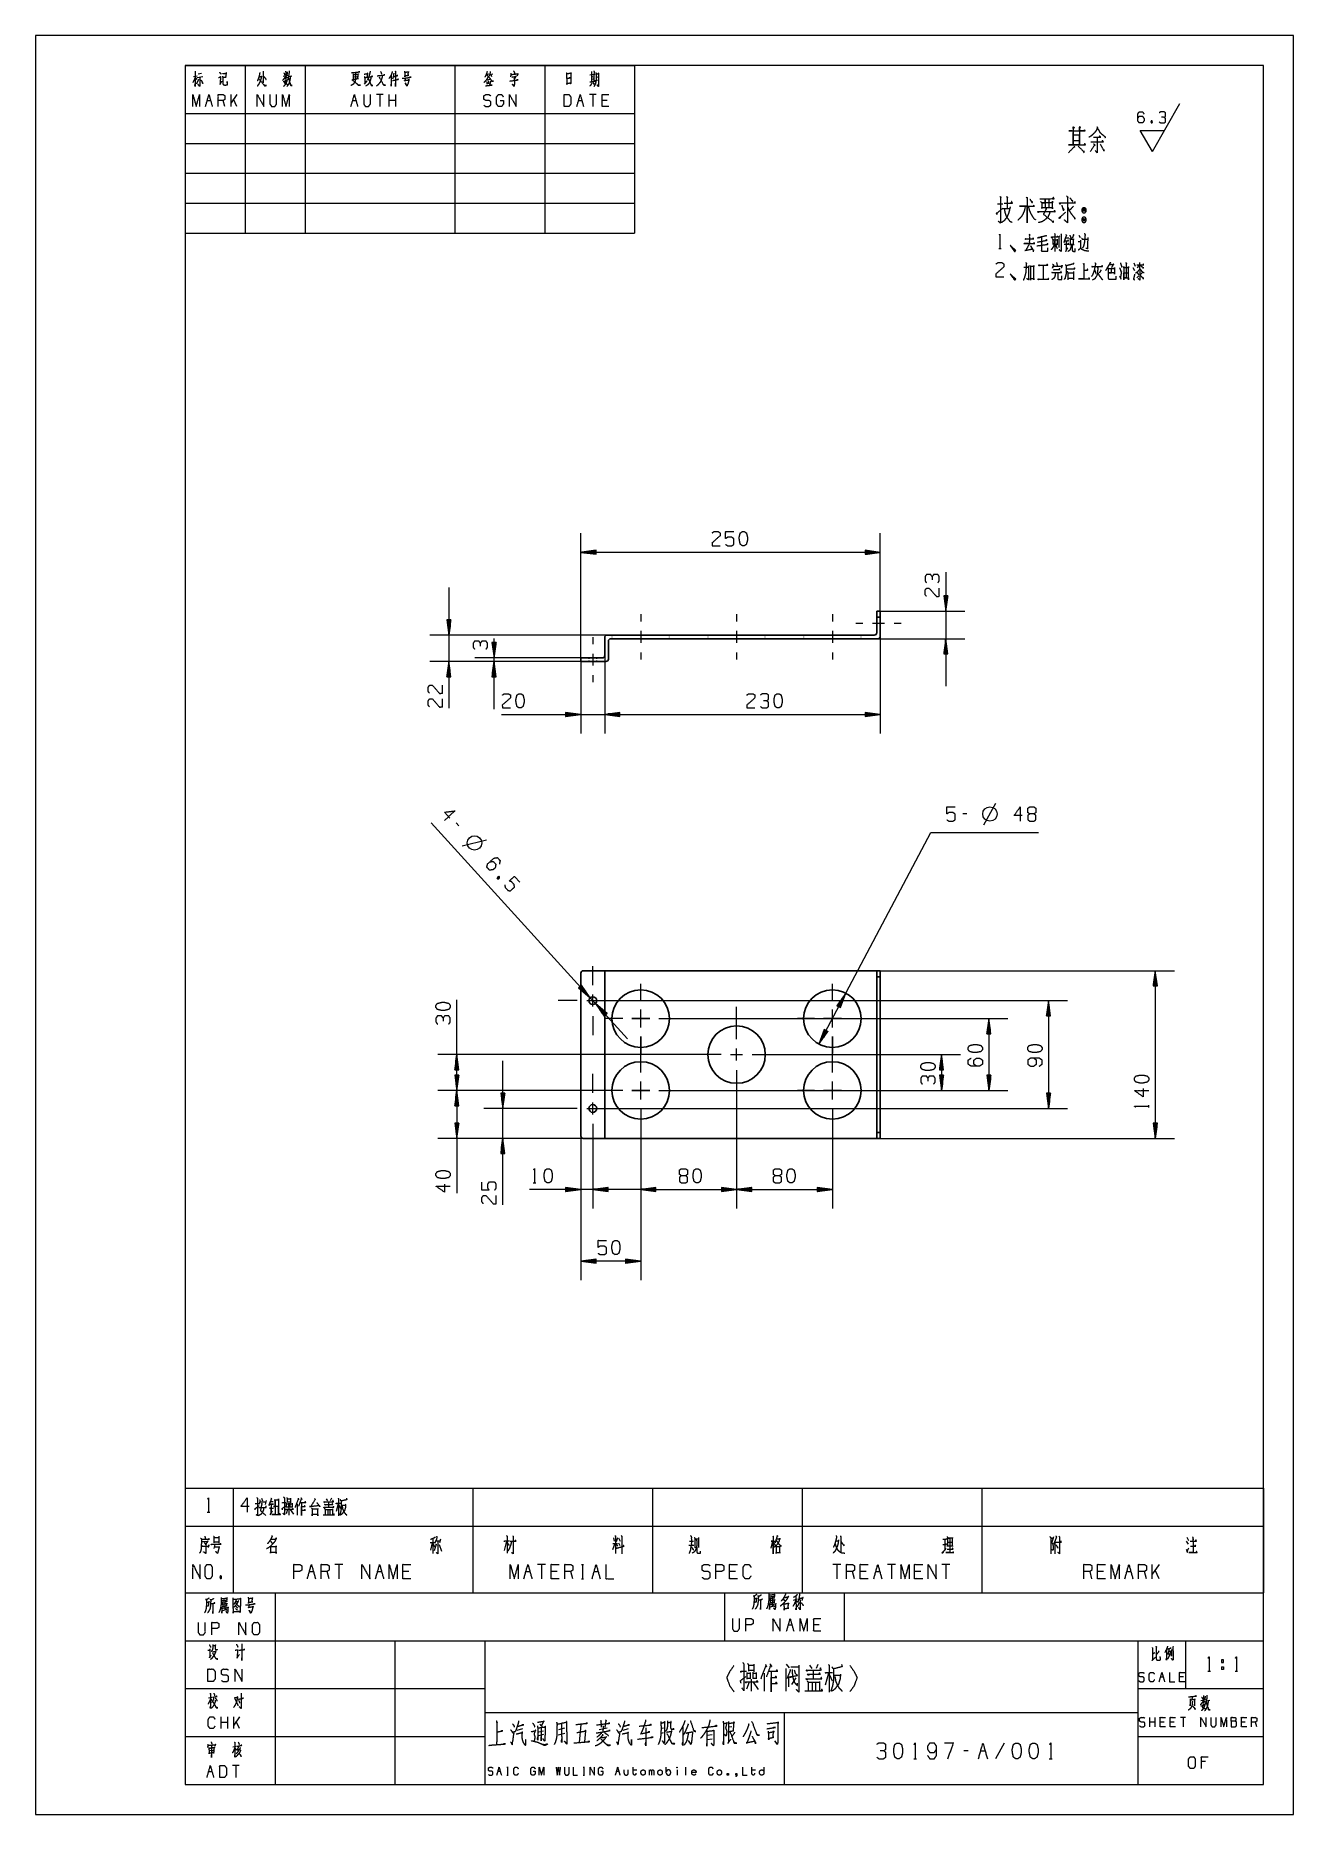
# Model space of a CAD drawing. Header units: millimetres. Extents: x 0 to 210, y 0 to 297.
import ezdxf

# ---------------------------------------------------------------- set-up
doc = ezdxf.new("R2010")
doc.units = ezdxf.units.MM
doc.layers.add('101', color=7, linetype='Continuous', true_color=0xffffff)

msp = doc.modelspace()

# ---------------------------------------------------------------- linework, layer by layer
at = {"layer": '101', "color": 133, "linetype": 'Continuous', "lineweight": 18}
for p, q in [((0, 297), (0, 0)), ((210, 297), (0, 297)), ((210, 0), (210, 297)), ((25, 292), (100, 292)), ((205, 292), (25, 292)), ((25, 292), (25, 5)), ((25, 292), (100, 292)), ((25, 292), (100, 292)), ((25, 292), (25, 264)), ((35, 292), (35, 264)), ((45, 292), (45, 264)), ((70, 292), (70, 264)), ((85, 292), (85, 264)), ((100, 292), (100, 264)), ((205, 5), (205, 292)), ((25, 284), (100, 284)), ((25, 279), (100, 279)), ((25, 274), (100, 274)), ((25, 269), (100, 269)), ((25, 264), (100, 264)), ((25, 37), (205, 37)), ((25, 37), (25, 5)), ((40, 37), (40, 5)), ((115, 37), (115, 29)), ((135, 37), (135, 29)), ((25, 29), (205, 29)), ((60, 29), (60, 5)), ((75, 29), (75, 5)), ((184, 29), (184, 5)), ((192, 29), (192, 21)), ((25, 21), (75, 21)), ((184, 21), (205, 21)), ((75, 17), (184, 17)), ((125, 17), (125, 5)), ((25, 13), (75, 13)), ((184, 13), (205, 13)), ((25, 5), (205, 5)), ((25, 5), (205, 5)), ((0, 0), (210, 0))]:
    msp.add_line(p, q, dxfattribs=at)
at = {"layer": '101', "color": 72, "linetype": 'Continuous', "lineweight": 18}
for p, q in [((26.34, 290.18), (26.96, 290.3)), ((26.7, 289.95), (26.92, 289.68)), ((26.99, 289.99), (27.95, 290.14)), ((27.13, 290.61), (27.71, 290.74)), ((41.34, 290.22), (42.13, 290.38)), ((42.25, 290.16), (42.79, 290.28)), ((53.17, 290.09), (53.7, 290.18)), ((54.91, 288.87), (55.37, 289.43)), ((75.25, 290.57), (75.67, 290.63)), ((75.35, 290.55), (75.45, 290.24)), ((75.83, 289.64), (75.37, 289.56)), ((75.82, 290.51), (76.35, 290.61)), ((75.98, 290.49), (76.11, 290.16)), ((92.56, 290.43), (93.43, 290.55)), ((92.84, 290.07), (93.11, 290.14)), ((92.86, 289.72), (93.09, 289.78)), ((93.6, 290.05), (93.85, 290.12)), ((28.66, 286.17), (29.22, 286.17)), ((31.62, 285.18), (31.34, 286.17)), ((32.63, 285.18), (32.63, 287.14)), ((33.59, 287.14), (32.63, 285.78)), ((33.59, 285.18), (33.04, 286.36)), ((52.94, 286.17), (53.49, 286.17)), ((58.02, 287.14), (56.9, 287.14)), ((57.46, 287.14), (57.46, 285.18)), ((59.02, 285.18), (59.02, 287.14)), ((60.14, 286.17), (59.02, 286.17)), ((60.14, 285.18), (60.14, 287.14)), ((90.65, 286.17), (91.2, 286.17)), ((93.6, 287.14), (92.49, 287.14)), ((93.05, 287.14), (93.05, 285.18)), ((95.45, 286.17), (94.61, 286.17)), ((160.57, 268.91), (161.48, 268.91)), ((161.48, 268.12), (162.62, 268.12)), ((160.79, 261.47), (161.21, 261.47)), ((169.86, 262.87), (170.53, 262.9)), ((170.21, 262.25), (170.53, 261.47)), ((170.81, 263.57), (170.95, 263.42)), ((170.86, 263.47), (170.86, 261.6)), ((171.15, 263.92), (171.29, 263.77)), ((174.04, 262.62), (174.36, 262.62)), ((174.18, 263.7), (174.39, 263.3)), ((168.23, 258.69), (168.23, 256.34)), ((168.23, 258.66), (168.23, 256.34)), ((170.42, 259.11), (170.56, 258.59)), ((183.37, 259.06), (183.6, 258.49)), ((184.19, 258.69), (183.92, 258.14)), ((184.33, 259.14), (184.33, 258.19)), ((172.33, 257.41), (173.28, 257.41)), ((172.33, 256.49), (173.3, 256.49)), ((173.28, 257.61), (173.28, 256.24)), ((183.2, 258.26), (183.46, 257.76)), ((183.83, 256.56), (184.19, 256.89)), ((183.94, 257.36), (184.19, 257.04)), ((184.75, 257.41), (184.47, 257.09)), ((155.45, 167.04), (154.78, 167.04)), ((158.29, 165.2), (160.29, 168.85)), ((70.67, 165.07), (70.22, 165.57)), ((71.22, 161.74), (75.27, 162.71)), ((77.38, 156.58), (77.17, 156.18)), ((185.85, 118.02), (185.85, 118.44)), ((83.1, 105.44), (83.53, 105.44)), ((25, 54.46), (33, 54.46)), ((25, 54.46), (25, 48.11)), ((33, 54.46), (73, 54.46)), ((33, 54.46), (33, 48.11)), ((73, 54.46), (73, 48.11)), ((73, 54.46), (103, 54.46)), ((103, 54.46), (103, 48.11)), ((103, 54.46), (128, 54.46)), ((128, 54.46), (128, 48.11)), ((128, 54.46), (158, 54.46)), ((158, 54.46), (158, 48.11)), ((158, 54.46), (205, 54.46)), ((205, 54.46), (205, 48.11)), ((36.68, 51.9), (37.25, 51.9)), ((37.42, 52.2), (38.4, 52.2)), ((37.74, 52.82), (37.87, 52.38)), ((38.52, 52.43), (38.34, 51.75)), ((39.19, 50), (39.54, 50.7)), ((42.08, 50.93), (41.82, 50.17)), ((41.84, 51.95), (41.84, 51.25)), ((41.84, 51.88), (42.15, 51.88)), ((41.87, 51.35), (42.17, 51.35)), ((42.05, 52.7), (42.56, 52.7)), ((42.05, 52.2), (42.58, 52.2)), ((42.21, 51.95), (42.21, 51.28)), ((42.3, 51.25), (42.3, 49.95)), ((42.47, 51.97), (42.47, 51.3)), ((42.47, 51.85), (42.84, 51.85)), ((42.49, 51.35), (42.83, 51.35)), ((42.51, 50.9), (43.04, 50.13)), ((42.58, 52.82), (42.58, 52.03)), ((42.84, 51.95), (42.84, 51.28)), ((43.67, 51.85), (43.67, 49.95)), ((48.36, 50.9), (49.5, 50.9)), ((48.51, 52.7), (48.74, 52.35)), ((48.79, 50.93), (48.79, 50.08)), ((48.89, 52.18), (48.89, 51.28)), ((49.14, 50.85), (49.14, 50.08)), ((49.39, 52.8), (49.2, 52.35)), ((49.55, 51), (49.55, 50.08)), ((50.5, 51.88), (50.16, 50.6)), ((50.61, 51.7), (50.91, 51.05)), ((51.03, 51.65), (51.74, 51.65)), ((25, 48.11), (25, 37)), ((25, 48.11), (33, 48.11)), ((28.67, 50.48), (29.09, 50.48)), ((33, 48.11), (33, 37)), ((33, 48.11), (73, 48.11)), ((73, 48.11), (73, 37)), ((73, 48.11), (103, 48.11)), ((103, 48.11), (103, 37)), ((103, 48.11), (128, 48.11)), ((128, 48.11), (158, 48.11)), ((128, 48.11), (128, 37)), ((158, 48.11), (205, 48.11)), ((158, 48.11), (158, 37)), ((205, 48.11), (205, 37)), ((29.76, 46.22), (30.58, 46.22)), ((29.76, 45.53), (30.58, 45.53)), ((29.95, 45.08), (29.76, 44.38)), ((29.81, 44.65), (30.59, 44.65)), ((30.59, 46.45), (30.59, 45.3)), ((39.23, 45.65), (39.55, 45.17)), ((65.88, 45.4), (66.64, 45.4)), ((66.21, 45.35), (65.95, 44.13)), ((66.35, 46.08), (66.35, 43.55)), ((66.39, 45.17), (66.6, 44.7)), ((66.87, 45.12), (66.55, 44)), ((66.78, 45.68), (67.56, 45.68)), ((66.8, 45.17), (66.94, 44.95)), ((67.38, 45.08), (67.79, 43.98)), ((67.63, 45.98), (67.45, 45.35)), ((78.6, 45.62), (78.21, 44.08)), ((78.74, 45.35), (79.04, 44.9)), ((96.72, 45.25), (96.32, 44.17)), ((96.37, 45.25), (97.18, 45.25)), ((96.49, 46.18), (96.62, 45.6)), ((96.87, 45.25), (97.18, 44.77)), ((97.15, 46.18), (96.94, 45.53)), ((97.31, 45.37), (97.52, 44.92)), ((97.33, 46.2), (97.61, 45.62)), ((109.06, 44.95), (109.87, 44.95)), ((109.15, 45.65), (109.82, 45.65)), ((110.1, 46.03), (110.7, 46.03)), ((110.7, 46.25), (110.7, 44.55)), ((123.02, 45.6), (122.74, 44.45)), ((133.6, 45.68), (134.03, 45.68)), ((151.81, 45.95), (151.81, 44.13)), ((152.25, 45.48), (153.03, 45.48)), ((169.52, 46.1), (169.87, 46.1)), ((170.17, 45.6), (170.17, 43.53)), ((170.84, 46.45), (171.02, 46.3)), ((192.12, 45.6), (192.42, 45.12)), ((192.21, 46.3), (192.51, 45.75)), ((51.28, 41.74), (49.94, 41.74)), ((50.61, 41.74), (50.61, 39.36)), ((85.14, 41.74), (83.8, 41.74)), ((84.47, 41.74), (84.47, 39.36)), ((91.12, 41.74), (91.46, 41.74)), ((91.3, 41.74), (91.3, 39.36)), ((134.45, 41.74), (133.11, 41.74)), ((133.78, 41.74), (133.78, 39.36)), ((143.56, 41.74), (142.21, 41.74)), ((142.88, 41.74), (142.88, 39.36)), ((152.66, 41.74), (151.32, 41.74)), ((151.99, 41.74), (151.99, 39.36)), ((187.58, 41.74), (186.41, 40.09)), ((186.41, 39.36), (186.41, 41.74)), ((30.85, 39.81), (30.99, 39.39)), ((45.72, 40.56), (46.39, 40.56)), ((49, 39.36), (48.67, 40.56)), ((57.1, 40.56), (57.77, 40.56)), ((62.33, 40.56), (61.32, 40.56)), ((81.86, 40.56), (82.53, 40.56)), ((87.08, 40.56), (86.08, 40.56)), ((89.7, 39.36), (89.36, 40.56)), ((91.12, 39.36), (91.46, 39.36)), ((93.24, 40.56), (93.91, 40.56)), ((116.85, 40.56), (115.84, 40.56)), ((136.73, 39.36), (136.39, 40.56)), ((138.67, 40.56), (137.66, 40.56)), ((140.27, 40.56), (140.94, 40.56)), ((147.77, 40.56), (146.76, 40.56)), ((176.37, 39.36), (176.04, 40.56)), ((178.31, 40.56), (177.31, 40.56)), ((182.19, 40.56), (182.87, 40.56)), ((185.48, 39.36), (185.14, 40.56)), ((187.58, 39.36), (186.91, 40.79)), ((25, 37), (33, 37)), ((33, 37), (73, 37)), ((73, 37), (103, 37)), ((103, 37), (128, 37)), ((123.01, 36.05), (123, 34.75)), ((126.51, 35.77), (127.23, 35.97)), ((128, 37), (158, 37)), ((158, 37), (205, 37)), ((31.29, 34.04), (31.83, 34.2)), ((31.58, 35.44), (31.57, 34.13)), ((122.72, 34.66), (123.26, 34.82)), ((125.68, 31.65), (126.27, 31.65)), ((130.8, 31.65), (129.91, 31.65)), ((186.57, 26.88), (186.89, 27.01)), ((119.06, 24.9), (119.87, 24.9)), ((119.06, 24.11), (119.9, 24.11)), ((119.9, 25.09), (119.9, 23.83)), ((125.26, 24.34), (125.26, 20.56)), ((125.34, 25.09), (125.84, 24.5)), ((126.09, 24.62), (127.46, 24.62)), ((126.65, 24.15), (126.87, 23.44)), ((129.23, 24.9), (129.59, 24.34)), ((129.84, 24.07), (129.84, 22.65)), ((130.62, 25.05), (130.32, 24.34)), ((195.7, 23.93), (196.13, 23.93)), ((198.01, 24.65), (198.35, 24.65)), ((198.01, 24.65), (198.01, 24.18)), ((200.25, 23.93), (200.68, 23.93)), ((119.12, 22.1), (118.7, 20.92)), ((118.73, 23.71), (118.73, 22.61)), ((118.73, 23.6), (119.23, 23.6)), ((118.78, 22.77), (119.26, 22.77)), ((119.31, 23.71), (119.31, 22.65)), ((119.45, 22.61), (119.45, 20.56)), ((119.73, 23.75), (119.73, 22.69)), ((119.73, 23.56), (120.31, 23.56)), ((119.76, 22.77), (120.29, 22.77)), ((119.79, 22.06), (120.62, 20.84)), ((120.31, 23.71), (120.31, 22.65)), ((121.62, 23.56), (121.62, 20.56)), ((125.7, 23.04), (125.7, 21.31)), ((126.9, 22.81), (126.18, 21.67)), ((129.01, 22.06), (130.79, 22.06)), ((129.68, 22.1), (129.68, 20.76)), ((130.23, 21.98), (130.23, 20.76)), ((130.87, 22.22), (130.87, 20.76)), ((132.37, 23.6), (131.84, 21.59)), ((132.54, 23.32), (133.01, 22.3)), ((133.21, 23.24), (134.32, 23.24)), ((187.83, 22.95), (188.27, 22.95)), ((191.67, 22.95), (191, 22.95)), ((29.41, 19.54), (28.85, 19.39)), ((29.22, 19.29), (29.42, 19.02)), ((194.57, 19.02), (195.36, 19.18)), ((195.48, 18.95), (196.02, 19.08)), ((30.96, 14.33), (30.96, 16.3)), ((32.07, 15.33), (30.96, 15.33)), ((32.07, 14.33), (32.07, 16.3)), ((34.05, 16.3), (33.08, 14.93)), ((33.08, 14.33), (33.08, 16.3)), ((34.05, 14.33), (33.49, 15.51)), ((91.04, 15.01), (90.77, 12.01)), ((186.03, 14.64), (186.03, 16.21)), ((186.92, 15.43), (186.03, 15.43)), ((186.92, 14.64), (186.92, 16.21)), ((188.4, 15.43), (187.73, 15.43)), ((190.09, 15.43), (189.43, 15.43)), ((192.01, 16.21), (191.12, 16.21)), ((191.57, 16.21), (191.57, 14.64)), ((201.97, 15.43), (201.31, 15.43)), ((203.89, 14.64), (203.67, 15.43)), ((80.43, 14.08), (81.33, 14.32)), ((84.04, 13.81), (84.82, 13.98)), ((84.04, 13.19), (84.87, 13.39)), ((87.26, 13.29), (88.38, 13.57)), ((88.33, 14.39), (87.28, 14.12)), ((94.09, 14.19), (95.45, 14.43)), ((98.11, 14.08), (99.01, 14.32)), ((104.82, 14.39), (104.43, 14.32)), ((104.79, 13.63), (104.43, 13.53)), ((112.96, 13.29), (112.11, 13.19)), ((112.11, 12.53), (112.96, 12.63)), ((113.64, 14.84), (113.45, 14.74)), ((116.23, 14.63), (115.72, 14.57)), ((161.73, 11.92), (160.25, 9.3)), ((29.11, 10.67), (29.64, 10.75)), ((33.49, 11.35), (32.92, 11.23)), ((33.28, 11.06), (33.47, 10.81)), ((146.61, 9.3), (147.08, 9.3)), ((155.7, 10.63), (154.96, 10.63)), ((157.79, 10.63), (158.53, 10.63)), ((169.24, 9.3), (169.71, 9.3)), ((28.89, 7.18), (29.45, 7.18)), ((33.97, 8.15), (32.86, 8.15)), ((33.41, 8.15), (33.41, 6.19)), ((77.2, 7.22), (77.57, 7.22)), ((78.7, 7.87), (78.89, 7.87)), ((78.7, 6.56), (78.89, 6.56)), ((78.8, 7.87), (78.8, 6.56)), ((91.43, 7.87), (91.62, 7.87)), ((91.43, 6.56), (91.62, 6.56)), ((91.53, 7.87), (91.53, 6.56)), ((97, 7.22), (97.37, 7.22)), ((99.65, 7.43), (100.38, 7.43)), ((102.48, 6.56), (102.48, 7.43)), ((105.3, 6.91), (105.3, 7.87)), ((107.09, 7.43), (107.09, 6.56)), ((108.5, 7.89), (108.5, 6.56)), ((119.45, 7.43), (120.18, 7.43)), ((195.32, 8.85), (194.63, 8.85))]:
    msp.add_line(p, q, dxfattribs=at)
at = {"layer": '101', "color": 43, "linetype": 'Continuous', "lineweight": 18}
for p, q in [((186.45, 277.67), (191.06, 285.67)), ((186.27, 282.76), (186.39, 282.43)), ((186.45, 277.67), (184.43, 281.17)), ((184.43, 281.17), (188.47, 281.17))]:
    msp.add_line(p, q, dxfattribs=at)
at = {"layer": '101', "color": 22, "linetype": 'Continuous', "lineweight": 18}
for p, q in [((91.03, 193.1), (91.03, 213.9)), ((141.03, 200.9), (141.03, 213.9)), ((93.57, 211.06), (91.03, 210.72)), ((93.57, 210.9), (92.38, 210.9)), ((93.57, 210.95), (92.76, 210.95)), ((93.57, 211), (93.15, 211)), ((93.57, 211.05), (93.53, 211.05)), ((93.57, 211.05), (93.53, 211.05)), ((93.57, 210.39), (93.57, 211.06)), ((138.49, 211.06), (138.49, 210.39)), ((141.03, 210.72), (138.49, 211.06)), ((138.49, 211.05), (138.52, 211.05)), ((138.49, 211.05), (138.52, 211.05)), ((138.49, 211), (138.9, 211)), ((138.49, 210.95), (139.29, 210.95)), ((138.49, 210.9), (139.68, 210.9)), ((91.03, 210.72), (93.57, 210.39)), ((141.03, 210.72), (91.03, 210.72)), ((93.57, 210.75), (91.22, 210.75)), ((93.57, 210.7), (91.22, 210.7)), ((93.57, 210.8), (91.61, 210.8)), ((93.57, 210.65), (91.61, 210.65)), ((93.57, 210.85), (91.99, 210.85)), ((93.57, 210.59), (91.99, 210.59)), ((93.57, 210.54), (92.38, 210.54)), ((93.57, 210.49), (92.76, 210.49)), ((93.57, 210.44), (93.15, 210.44)), ((93.57, 210.39), (93.53, 210.39)), ((93.57, 210.39), (93.53, 210.39)), ((138.49, 210.85), (140.06, 210.85)), ((138.49, 210.8), (140.45, 210.8)), ((138.49, 210.75), (140.83, 210.75)), ((138.49, 210.39), (141.03, 210.72)), ((138.49, 210.7), (140.83, 210.7)), ((138.49, 210.65), (140.45, 210.65)), ((138.49, 210.59), (140.06, 210.59)), ((138.49, 210.54), (139.68, 210.54)), ((138.49, 210.49), (139.29, 210.49)), ((138.49, 210.44), (138.9, 210.44)), ((138.49, 210.39), (138.52, 210.39)), ((138.49, 210.39), (138.52, 210.39)), ((151.97, 207.43), (151.97, 188.36)), ((69.01, 204.84), (69.01, 184.73)), ((151.63, 203.44), (151.97, 200.9)), ((152.3, 203.44), (151.63, 203.44)), ((151.64, 203.44), (151.64, 203.41)), ((151.64, 203.44), (151.64, 203.41)), ((151.69, 203.44), (151.69, 203.02)), ((151.74, 203.44), (151.74, 202.64)), ((151.79, 203.44), (151.79, 202.25)), ((151.84, 203.44), (151.84, 201.87)), ((151.89, 203.44), (151.89, 201.48)), ((151.94, 203.44), (151.94, 201.09)), ((151.97, 200.9), (152.3, 203.44)), ((151.99, 203.44), (151.99, 201.09)), ((152.05, 203.44), (152.05, 201.48)), ((152.1, 203.44), (152.1, 201.87)), ((152.15, 203.44), (152.15, 202.25)), ((152.2, 203.44), (152.2, 202.64)), ((152.25, 203.44), (152.25, 203.02)), ((152.3, 203.44), (152.3, 203.41)), ((152.3, 203.44), (152.3, 203.41)), ((68.67, 199.44), (69.01, 196.9)), ((69.34, 199.44), (68.67, 199.44)), ((68.68, 199.44), (68.68, 199.41)), ((68.68, 199.44), (68.68, 199.41)), ((68.73, 199.44), (68.73, 199.02)), ((68.78, 199.44), (68.78, 198.64)), ((68.83, 199.44), (68.83, 198.25)), ((68.88, 199.44), (68.88, 197.87)), ((68.93, 199.44), (68.93, 197.48)), ((68.98, 199.44), (68.98, 197.09)), ((69.01, 196.9), (69.34, 199.44)), ((69.03, 199.44), (69.03, 197.09)), ((69.08, 199.44), (69.08, 197.48)), ((69.14, 199.44), (69.14, 197.87)), ((69.19, 199.44), (69.19, 198.25)), ((69.24, 199.44), (69.24, 198.64)), ((69.29, 199.44), (69.29, 199.02)), ((69.34, 199.44), (69.34, 199.41)), ((69.34, 199.44), (69.34, 199.41)), ((141.03, 200.9), (155.14, 200.9)), ((95.43, 196.9), (65.83, 196.9)), ((76.54, 184.56), (76.54, 196.33)), ((140.63, 196.3), (155.14, 196.3)), ((141.03, 196.7), (141.03, 180.47)), ((151.97, 196.3), (151.63, 193.76)), ((151.94, 193.76), (151.94, 196.11)), ((152.3, 193.76), (151.97, 196.3)), ((151.99, 193.76), (151.99, 196.11)), ((91.43, 193.1), (73.36, 193.1)), ((76.2, 195.64), (76.54, 193.1)), ((76.87, 195.64), (76.2, 195.64)), ((76.21, 195.64), (76.21, 195.61)), ((76.21, 195.64), (76.21, 195.61)), ((76.26, 195.64), (76.26, 195.22)), ((76.31, 195.64), (76.31, 194.84)), ((76.36, 195.64), (76.36, 194.45)), ((76.41, 195.64), (76.41, 194.07)), ((76.46, 195.64), (76.46, 193.68)), ((76.51, 195.64), (76.51, 193.29)), ((76.54, 193.1), (76.87, 195.64)), ((76.56, 195.64), (76.56, 193.29)), ((76.61, 195.64), (76.61, 193.68)), ((76.66, 195.64), (76.66, 194.07)), ((76.72, 195.64), (76.72, 194.45)), ((76.77, 195.64), (76.77, 194.84)), ((76.82, 195.64), (76.82, 195.22)), ((76.87, 195.64), (76.87, 195.61)), ((76.87, 195.64), (76.87, 195.61)), ((95.03, 193.5), (95.03, 180.47)), ((95.03, 193.5), (95.03, 180.47)), ((151.63, 193.76), (152.3, 193.76)), ((151.64, 193.76), (151.64, 193.79)), ((151.64, 193.76), (151.64, 193.79)), ((151.69, 193.76), (151.69, 194.18)), ((151.74, 193.76), (151.74, 194.56)), ((151.79, 193.76), (151.79, 194.95)), ((151.84, 193.76), (151.84, 195.34)), ((151.89, 193.76), (151.89, 195.72)), ((152.05, 193.76), (152.05, 195.72)), ((152.1, 193.76), (152.1, 195.34)), ((152.15, 193.76), (152.15, 194.95)), ((152.2, 193.76), (152.2, 194.56)), ((152.25, 193.76), (152.25, 194.18)), ((152.3, 193.76), (152.3, 193.79)), ((152.3, 193.76), (152.3, 193.79)), ((92.38, 192.5), (65.83, 192.5)), ((69.01, 192.5), (68.67, 189.96)), ((68.73, 189.96), (68.73, 190.38)), ((68.78, 189.96), (68.78, 190.76)), ((68.83, 189.96), (68.83, 191.15)), ((68.88, 189.96), (68.88, 191.54)), ((68.93, 189.96), (68.93, 191.92)), ((68.98, 189.96), (68.98, 192.31)), ((69.34, 189.96), (69.01, 192.5)), ((69.03, 189.96), (69.03, 192.31)), ((69.08, 189.96), (69.08, 191.92)), ((69.14, 189.96), (69.14, 191.54)), ((69.19, 189.96), (69.19, 191.15)), ((69.24, 189.96), (69.24, 190.76)), ((69.29, 189.96), (69.29, 190.38)), ((91.43, 192.5), (73.36, 192.5)), ((76.54, 192.5), (76.2, 189.96)), ((76.26, 189.96), (76.26, 190.38)), ((76.31, 189.96), (76.31, 190.76)), ((76.36, 189.96), (76.36, 191.15)), ((76.41, 189.96), (76.41, 191.54)), ((76.46, 189.96), (76.46, 191.92)), ((76.51, 189.96), (76.51, 192.31)), ((76.87, 189.96), (76.54, 192.5)), ((76.56, 189.96), (76.56, 192.31)), ((76.61, 189.96), (76.61, 191.92)), ((76.66, 189.96), (76.66, 191.54)), ((76.72, 189.96), (76.72, 191.15)), ((76.77, 189.96), (76.77, 190.76)), ((76.82, 189.96), (76.82, 190.38)), ((91.03, 192.5), (91.03, 180.47)), ((68.67, 189.96), (69.34, 189.96)), ((68.68, 189.96), (68.68, 189.99)), ((68.68, 189.96), (68.68, 189.99)), ((69.34, 189.96), (69.34, 189.99)), ((69.34, 189.96), (69.34, 189.99)), ((76.2, 189.96), (76.87, 189.96)), ((76.21, 189.96), (76.21, 189.99)), ((76.21, 189.96), (76.21, 189.99)), ((76.87, 189.96), (76.87, 189.99)), ((76.87, 189.96), (76.87, 189.99)), ((77.76, 183.65), (102.96, 183.65)), ((91.03, 183.65), (88.49, 183.98)), ((88.49, 183.98), (88.49, 183.31)), ((88.49, 183.98), (88.52, 183.98)), ((88.49, 183.98), (88.52, 183.98)), ((88.49, 183.93), (88.9, 183.93)), ((88.49, 183.88), (89.29, 183.88)), ((88.49, 183.83), (89.68, 183.83)), ((88.49, 183.78), (90.06, 183.78)), ((88.49, 183.73), (90.45, 183.73)), ((88.49, 183.67), (90.83, 183.67)), ((88.49, 183.31), (91.03, 183.65)), ((88.49, 183.62), (90.83, 183.62)), ((88.49, 183.57), (90.45, 183.57)), ((88.49, 183.52), (90.06, 183.52)), ((88.49, 183.47), (89.68, 183.47)), ((88.49, 183.42), (89.29, 183.42)), ((88.49, 183.37), (88.9, 183.37)), ((88.49, 183.32), (88.52, 183.32)), ((88.49, 183.32), (88.52, 183.32)), ((97.57, 183.98), (95.03, 183.65)), ((97.57, 183.98), (95.03, 183.65)), ((95.03, 183.65), (97.57, 183.31)), ((95.03, 183.65), (141.03, 183.65)), ((95.03, 183.65), (97.57, 183.31)), ((97.57, 183.67), (95.22, 183.67)), ((97.57, 183.67), (95.22, 183.67)), ((97.57, 183.62), (95.22, 183.62)), ((97.57, 183.62), (95.22, 183.62)), ((97.57, 183.73), (95.61, 183.73)), ((97.57, 183.73), (95.61, 183.73)), ((97.57, 183.57), (95.61, 183.57)), ((97.57, 183.57), (95.61, 183.57)), ((97.57, 183.78), (95.99, 183.78)), ((97.57, 183.78), (95.99, 183.78)), ((97.57, 183.52), (95.99, 183.52)), ((97.57, 183.52), (95.99, 183.52)), ((97.57, 183.83), (96.38, 183.83)), ((97.57, 183.83), (96.38, 183.83)), ((97.57, 183.47), (96.38, 183.47)), ((97.57, 183.47), (96.38, 183.47)), ((97.57, 183.88), (96.76, 183.88)), ((97.57, 183.88), (96.76, 183.88)), ((97.57, 183.42), (96.76, 183.42)), ((97.57, 183.42), (96.76, 183.42)), ((97.57, 183.93), (97.15, 183.93)), ((97.57, 183.93), (97.15, 183.93)), ((97.57, 183.37), (97.15, 183.37)), ((97.57, 183.37), (97.15, 183.37)), ((97.57, 183.98), (97.53, 183.98)), ((97.57, 183.98), (97.53, 183.98)), ((97.57, 183.98), (97.53, 183.98)), ((97.57, 183.98), (97.53, 183.98)), ((97.57, 183.32), (97.53, 183.32)), ((97.57, 183.32), (97.53, 183.32)), ((97.57, 183.32), (97.53, 183.32)), ((97.57, 183.32), (97.53, 183.32)), ((97.57, 183.31), (97.57, 183.98)), ((97.57, 183.31), (97.57, 183.98)), ((138.49, 183.98), (138.49, 183.31)), ((138.49, 183.98), (138.52, 183.98)), ((138.49, 183.98), (138.52, 183.98)), ((141.03, 183.65), (138.49, 183.98)), ((138.49, 183.93), (138.9, 183.93)), ((138.49, 183.88), (139.29, 183.88)), ((138.49, 183.83), (139.68, 183.83)), ((138.49, 183.78), (140.06, 183.78)), ((138.49, 183.73), (140.45, 183.73)), ((138.49, 183.67), (140.83, 183.67)), ((138.49, 183.31), (141.03, 183.65)), ((138.49, 183.62), (140.83, 183.62)), ((138.49, 183.57), (140.45, 183.57)), ((138.49, 183.52), (140.06, 183.52)), ((138.49, 183.47), (139.68, 183.47)), ((138.49, 183.42), (139.29, 183.42)), ((138.49, 183.37), (138.9, 183.37)), ((138.49, 183.32), (138.52, 183.32)), ((138.49, 183.32), (138.52, 183.32)), ((66.06, 165.56), (98.8, 129.52)), ((130.78, 128.63), (149.45, 163.96)), ((149.45, 163.96), (167.44, 163.96)), ((140.03, 140.87), (190.12, 140.87)), ((186.94, 140.87), (186.61, 138.33)), ((186.81, 138.33), (186.81, 139.91)), ((186.87, 138.33), (186.87, 140.3)), ((186.92, 138.33), (186.92, 140.68)), ((187.28, 138.33), (186.94, 140.87)), ((186.94, 140.87), (186.94, 112.87)), ((186.97, 138.33), (186.97, 140.68)), ((187.02, 138.33), (187.02, 140.3)), ((187.07, 138.33), (187.07, 139.91)), ((91.13, 138.46), (90.63, 138.01)), ((90.63, 138.01), (92.59, 136.36)), ((90.64, 138.01), (90.66, 137.99)), ((90.64, 138.01), (90.66, 137.99)), ((90.67, 138.05), (90.96, 137.74)), ((90.71, 138.08), (91.25, 137.49)), ((90.75, 138.12), (91.55, 137.24)), ((90.79, 138.15), (91.85, 136.98)), ((90.83, 138.18), (92.14, 136.73)), ((90.86, 138.22), (92.44, 136.48)), ((90.9, 138.25), (92.48, 136.52)), ((90.94, 138.29), (92.26, 136.83)), ((90.98, 138.32), (92.03, 137.15)), ((91.01, 138.35), (91.81, 137.47)), ((91.05, 138.39), (91.59, 137.79)), ((91.09, 138.42), (91.37, 138.11)), ((91.13, 138.46), (91.15, 138.43)), ((92.59, 136.36), (91.13, 138.46)), ((91.13, 138.46), (91.15, 138.43)), ((135.27, 137.12), (133.79, 135.03)), ((134.01, 134.91), (134.93, 136.64)), ((134.06, 134.88), (135.16, 136.96)), ((134.1, 134.86), (135.2, 136.94)), ((134.38, 134.72), (135.27, 137.12)), ((186.61, 138.33), (186.61, 138.37)), ((186.61, 138.33), (186.61, 138.37)), ((186.61, 138.33), (187.28, 138.33)), ((186.66, 138.33), (186.66, 138.75)), ((186.71, 138.33), (186.71, 139.14)), ((186.76, 138.33), (186.76, 139.52)), ((187.12, 138.33), (187.12, 139.52)), ((187.17, 138.33), (187.17, 139.14)), ((187.22, 138.33), (187.22, 138.75)), ((187.27, 138.33), (187.27, 138.37)), ((187.27, 138.33), (187.27, 138.37)), ((70.32, 120.87), (70.32, 136.03)), ((93.03, 135.87), (172.3, 135.87)), ((95.42, 133.74), (93.46, 135.39)), ((93.46, 135.39), (94.92, 133.29)), ((95.15, 133.5), (93.57, 135.23)), ((95.19, 133.53), (93.61, 135.27)), ((95.11, 133.46), (93.8, 134.91)), ((95.23, 133.56), (93.91, 135.02)), ((95.08, 133.43), (94.02, 134.59)), ((95.27, 133.6), (94.21, 134.76)), ((95.04, 133.39), (94.24, 134.27)), ((95, 133.36), (94.46, 133.95)), ((95.3, 133.63), (94.5, 134.51)), ((95.34, 133.67), (94.8, 134.26)), ((94.92, 133.29), (95.42, 133.74)), ((95.38, 133.7), (95.1, 134.01)), ((95.42, 133.73), (95.39, 133.76)), ((95.42, 133.73), (95.39, 133.76)), ((133.79, 135.03), (133.81, 135.05)), ((133.79, 135.03), (133.81, 135.05)), ((133.79, 135.03), (134.38, 134.72)), ((133.84, 135), (134.03, 135.37)), ((133.88, 134.98), (134.26, 135.69)), ((133.92, 134.96), (134.48, 136.01)), ((133.97, 134.93), (134.71, 136.32)), ((134.15, 134.84), (135.07, 136.57)), ((134.19, 134.81), (134.93, 136.21)), ((134.24, 134.79), (134.79, 135.84)), ((134.28, 134.77), (134.66, 135.48)), ((134.33, 134.74), (134.52, 135.11)), ((134.37, 134.72), (134.39, 134.75)), ((134.37, 134.72), (134.39, 134.75)), ((169.12, 135.87), (168.79, 133.33)), ((168.85, 133.33), (168.85, 133.75)), ((168.9, 133.33), (168.9, 134.14)), ((168.95, 133.33), (168.95, 134.52)), ((169, 133.33), (169, 134.91)), ((169.05, 133.33), (169.05, 135.3)), ((169.1, 133.33), (169.1, 135.68)), ((169.46, 133.33), (169.12, 135.87)), ((169.12, 135.87), (169.12, 117.87)), ((169.15, 133.33), (169.15, 135.68)), ((169.2, 133.33), (169.2, 135.3)), ((169.25, 133.33), (169.25, 134.91)), ((169.3, 133.33), (169.3, 134.52)), ((169.35, 133.33), (169.35, 134.14)), ((169.4, 133.33), (169.4, 133.75)), ((94.96, 133.32), (94.68, 133.63)), ((94.93, 133.29), (94.91, 133.31)), ((94.93, 133.29), (94.91, 133.31)), ((106.83, 132.87), (162.34, 132.87)), ((131.68, 131.03), (130.78, 128.63)), ((130.78, 128.63), (132.27, 130.72)), ((131.95, 130.89), (130.85, 128.81)), ((131.99, 130.86), (130.9, 128.79)), ((131.9, 130.91), (130.99, 129.18)), ((131.86, 130.94), (131.12, 129.54)), ((132.04, 130.84), (131.12, 129.11)), ((131.81, 130.96), (131.26, 129.91)), ((132.08, 130.82), (131.35, 129.42)), ((131.77, 130.98), (131.39, 130.27)), ((131.72, 131.01), (131.53, 130.64)), ((132.13, 130.79), (131.57, 129.74)), ((131.68, 131.03), (131.66, 131)), ((131.68, 131.03), (131.66, 131)), ((132.27, 130.72), (131.68, 131.03)), ((132.17, 130.77), (131.8, 130.06)), ((132.22, 130.75), (132.02, 130.38)), ((132.26, 130.72), (132.25, 130.69)), ((132.26, 130.72), (132.25, 130.69)), ((159.17, 132.87), (158.84, 130.33)), ((158.89, 130.33), (158.89, 130.75)), ((158.94, 130.33), (158.94, 131.14)), ((158.99, 130.33), (158.99, 131.52)), ((159.04, 130.33), (159.04, 131.91)), ((159.09, 130.33), (159.09, 132.3)), ((159.14, 130.33), (159.14, 132.68)), ((159.17, 132.87), (159.17, 120.87)), ((159.5, 130.33), (159.17, 132.87)), ((159.2, 130.33), (159.2, 132.68)), ((159.25, 130.33), (159.25, 132.3)), ((159.3, 130.33), (159.3, 131.91)), ((159.35, 130.33), (159.35, 131.52)), ((159.4, 130.33), (159.4, 131.14)), ((159.45, 130.33), (159.45, 130.75)), ((168.79, 133.33), (168.79, 133.37)), ((168.79, 133.33), (168.79, 133.37)), ((168.79, 133.33), (169.46, 133.33)), ((169.45, 133.33), (169.45, 133.37)), ((169.45, 133.33), (169.45, 133.37)), ((158.84, 130.33), (158.84, 130.37)), ((158.84, 130.33), (158.84, 130.37)), ((158.84, 130.33), (159.5, 130.33)), ((159.5, 130.33), (159.5, 130.37)), ((159.5, 130.33), (159.5, 130.37)), ((109.05, 126.87), (67.14, 126.87)), ((70.32, 126.87), (69.98, 124.33)), ((70.04, 124.33), (70.04, 124.75)), ((70.09, 124.33), (70.09, 125.14)), ((70.14, 124.33), (70.14, 125.52)), ((70.19, 124.33), (70.19, 125.91)), ((70.24, 124.33), (70.24, 126.3)), ((70.29, 124.33), (70.29, 126.68)), ((70.65, 124.33), (70.32, 126.87)), ((70.34, 124.33), (70.34, 126.68)), ((70.39, 124.33), (70.39, 126.3)), ((70.44, 124.33), (70.44, 125.91)), ((70.5, 124.33), (70.5, 125.52)), ((70.55, 124.33), (70.55, 125.14)), ((70.6, 124.33), (70.6, 124.75)), ((77.99, 101.79), (77.99, 125.81)), ((125, 126.87), (154.44, 126.87)), ((151.27, 126.87), (150.93, 124.33)), ((150.99, 124.33), (150.99, 124.75)), ((151.04, 124.33), (151.04, 125.14)), ((151.09, 124.33), (151.09, 125.52)), ((151.14, 124.33), (151.14, 125.91)), ((151.19, 124.33), (151.19, 126.3)), ((151.24, 124.33), (151.24, 126.68)), ((151.27, 126.87), (151.27, 120.87)), ((151.6, 124.33), (151.27, 126.87)), ((151.29, 124.33), (151.29, 126.68)), ((151.34, 124.33), (151.34, 126.3)), ((151.39, 124.33), (151.39, 125.91)), ((151.44, 124.33), (151.44, 125.52)), ((151.49, 124.33), (151.49, 125.14)), ((151.55, 124.33), (151.55, 124.75)), ((69.98, 124.33), (70.65, 124.33)), ((70.65, 123.41), (69.98, 123.41)), ((69.98, 123.41), (70.32, 120.87)), ((69.99, 124.33), (69.99, 124.37)), ((69.99, 124.33), (69.99, 124.37)), ((69.99, 123.41), (69.99, 123.38)), ((69.99, 123.41), (69.99, 123.38)), ((70.04, 123.41), (70.04, 123)), ((70.09, 123.41), (70.09, 122.61)), ((70.14, 123.41), (70.14, 122.22)), ((70.19, 123.41), (70.19, 121.84)), ((70.24, 123.41), (70.24, 121.45)), ((70.29, 123.41), (70.29, 121.07)), ((70.32, 120.87), (70.65, 123.41)), ((70.34, 123.41), (70.34, 121.07)), ((70.39, 123.41), (70.39, 121.45)), ((70.44, 123.41), (70.44, 121.84)), ((70.5, 123.41), (70.5, 122.22)), ((70.55, 123.41), (70.55, 122.61)), ((70.6, 123.41), (70.6, 123)), ((70.65, 124.33), (70.65, 124.37)), ((70.65, 124.33), (70.65, 124.37)), ((70.65, 123.41), (70.65, 123.38)), ((70.65, 123.41), (70.65, 123.38)), ((150.93, 124.33), (151.6, 124.33)), ((151.6, 123.41), (150.93, 123.41)), ((150.93, 123.41), (151.27, 120.87)), ((150.94, 124.33), (150.94, 124.37)), ((150.94, 124.33), (150.94, 124.37)), ((150.94, 123.41), (150.94, 123.38)), ((150.94, 123.41), (150.94, 123.38)), ((150.99, 123.41), (150.99, 123)), ((151.04, 123.41), (151.04, 122.61)), ((151.09, 123.41), (151.09, 122.22)), ((151.14, 123.41), (151.14, 121.84)), ((151.19, 123.41), (151.19, 121.45)), ((151.24, 123.41), (151.24, 121.07)), ((151.27, 120.87), (151.6, 123.41)), ((151.29, 123.41), (151.29, 121.07)), ((151.34, 123.41), (151.34, 121.45)), ((151.39, 123.41), (151.39, 121.84)), ((151.44, 123.41), (151.44, 122.22)), ((151.49, 123.41), (151.49, 122.61)), ((151.55, 123.41), (151.55, 123)), ((151.6, 124.33), (151.6, 124.37)), ((151.6, 124.33), (151.6, 124.37)), ((151.6, 123.41), (151.6, 123.38)), ((151.6, 123.41), (151.6, 123.38)), ((158.84, 123.41), (159.17, 120.87)), ((158.84, 123.41), (158.84, 123.38)), ((158.84, 123.41), (158.84, 123.38)), ((159.5, 123.41), (158.84, 123.41)), ((158.89, 123.41), (158.89, 123)), ((158.94, 123.41), (158.94, 122.61)), ((158.99, 123.41), (158.99, 122.22)), ((159.04, 123.41), (159.04, 121.84)), ((159.09, 123.41), (159.09, 121.45)), ((159.14, 123.41), (159.14, 121.07)), ((159.17, 120.87), (159.5, 123.41)), ((159.2, 123.41), (159.2, 121.07)), ((159.25, 123.41), (159.25, 121.45)), ((159.3, 123.41), (159.3, 121.84)), ((159.35, 123.41), (159.35, 122.22)), ((159.4, 123.41), (159.4, 122.61)), ((159.45, 123.41), (159.45, 123)), ((159.5, 123.41), (159.5, 123.38)), ((159.5, 123.41), (159.5, 123.38)), ((95.23, 120.87), (67.14, 120.87)), ((95.23, 120.87), (67.14, 120.87)), ((70.32, 120.87), (69.98, 118.33)), ((70.09, 118.33), (70.09, 119.14)), ((70.14, 118.33), (70.14, 119.52)), ((70.19, 118.33), (70.19, 119.91)), ((70.24, 118.33), (70.24, 120.3)), ((70.29, 118.33), (70.29, 120.68)), ((70.32, 120.87), (70.32, 103.72)), ((70.65, 118.33), (70.32, 120.87)), ((70.34, 118.33), (70.34, 120.68)), ((70.39, 118.33), (70.39, 120.3)), ((70.44, 118.33), (70.44, 119.91)), ((70.5, 118.33), (70.5, 119.52)), ((70.55, 118.33), (70.55, 119.14)), ((77.66, 120.41), (77.66, 120.38)), ((77.66, 120.41), (77.66, 120.38)), ((78.32, 120.41), (77.66, 120.41)), ((77.66, 120.41), (77.99, 117.87)), ((77.71, 120.41), (77.71, 120)), ((77.76, 120.41), (77.76, 119.61)), ((77.81, 120.41), (77.81, 119.22)), ((77.86, 120.41), (77.86, 118.84)), ((77.91, 120.41), (77.91, 118.45)), ((77.96, 120.41), (77.96, 118.07)), ((77.99, 117.87), (78.32, 120.41)), ((78.02, 120.41), (78.02, 118.07)), ((78.07, 120.41), (78.07, 118.45)), ((78.12, 120.41), (78.12, 118.84)), ((78.17, 120.41), (78.17, 119.22)), ((78.22, 120.41), (78.22, 119.61)), ((78.27, 120.41), (78.27, 120)), ((78.32, 120.41), (78.32, 120.38)), ((78.32, 120.41), (78.32, 120.38)), ((106.83, 120.87), (162.34, 120.87)), ((106.83, 120.87), (154.44, 120.87)), ((117.03, 118.9), (117.03, 101.17)), ((117.03, 118.9), (117.03, 101.17)), ((168.79, 120.41), (168.79, 120.38)), ((168.79, 120.41), (168.79, 120.38)), ((169.46, 120.41), (168.79, 120.41)), ((168.79, 120.41), (169.12, 117.87)), ((168.85, 120.41), (168.85, 120)), ((168.9, 120.41), (168.9, 119.61)), ((168.95, 120.41), (168.95, 119.22)), ((169, 120.41), (169, 118.84)), ((169.05, 120.41), (169.05, 118.45)), ((169.1, 120.41), (169.1, 118.07)), ((169.12, 117.87), (169.46, 120.41)), ((169.15, 120.41), (169.15, 118.07)), ((169.2, 120.41), (169.2, 118.45)), ((169.25, 120.41), (169.25, 118.84)), ((169.3, 120.41), (169.3, 119.22)), ((169.35, 120.41), (169.35, 119.61)), ((169.4, 120.41), (169.4, 120)), ((169.45, 120.41), (169.45, 120.38)), ((169.45, 120.41), (169.45, 120.38)), ((69.98, 118.33), (70.65, 118.33)), ((69.99, 118.33), (69.99, 118.37)), ((69.99, 118.33), (69.99, 118.37)), ((70.04, 118.33), (70.04, 118.75)), ((70.6, 118.33), (70.6, 118.75)), ((70.65, 118.33), (70.65, 118.37)), ((70.65, 118.33), (70.65, 118.37)), ((87.26, 117.87), (74.82, 117.87)), ((93.03, 117.87), (172.3, 117.87)), ((95.43, 112.87), (67.14, 112.87)), ((69.98, 115.41), (70.32, 112.87)), ((70.65, 115.41), (69.98, 115.41)), ((69.99, 115.41), (69.99, 115.38)), ((69.99, 115.41), (69.99, 115.38)), ((70.04, 115.41), (70.04, 115)), ((70.09, 115.41), (70.09, 114.61)), ((70.14, 115.41), (70.14, 114.22)), ((70.19, 115.41), (70.19, 113.84)), ((70.24, 115.41), (70.24, 113.45)), ((70.29, 115.41), (70.29, 113.07)), ((70.32, 112.87), (70.65, 115.41)), ((70.34, 115.41), (70.34, 113.07)), ((70.39, 115.41), (70.39, 113.45)), ((70.44, 115.41), (70.44, 113.84)), ((70.5, 115.41), (70.5, 114.22)), ((70.55, 115.41), (70.55, 114.61)), ((70.6, 115.41), (70.6, 115)), ((70.65, 115.41), (70.65, 115.38)), ((70.65, 115.41), (70.65, 115.38)), ((94.63, 112.87), (74.82, 112.87)), ((77.99, 112.87), (77.66, 110.33)), ((78.32, 110.33), (77.99, 112.87)), ((91.03, 113.27), (91.03, 89.2)), ((91.03, 113.27), (91.03, 101.17)), ((101.03, 115.07), (101.03, 89.2)), ((101.03, 115.07), (101.03, 101.17)), ((133.03, 115.07), (133.03, 101.17)), ((140.03, 112.87), (190.12, 112.87)), ((186.61, 115.41), (186.61, 115.38)), ((187.28, 115.41), (186.61, 115.41)), ((186.61, 115.41), (186.94, 112.87)), ((186.61, 115.41), (186.61, 115.38)), ((186.66, 115.41), (186.66, 115)), ((186.71, 115.41), (186.71, 114.61)), ((186.76, 115.41), (186.76, 114.22)), ((186.81, 115.41), (186.81, 113.84)), ((186.87, 115.41), (186.87, 113.45)), ((186.92, 115.41), (186.92, 113.07)), ((186.94, 112.87), (187.28, 115.41)), ((186.97, 115.41), (186.97, 113.07)), ((187.02, 115.41), (187.02, 113.45)), ((187.07, 115.41), (187.07, 113.84)), ((187.12, 115.41), (187.12, 114.22)), ((187.17, 115.41), (187.17, 114.61)), ((187.22, 115.41), (187.22, 115)), ((187.27, 115.41), (187.27, 115.38)), ((187.27, 115.41), (187.27, 115.38)), ((77.66, 110.33), (77.66, 110.37)), ((77.66, 110.33), (77.66, 110.37)), ((77.66, 110.33), (78.32, 110.33)), ((77.71, 110.33), (77.71, 110.75)), ((77.76, 110.33), (77.76, 111.14)), ((77.81, 110.33), (77.81, 111.52)), ((77.86, 110.33), (77.86, 111.91)), ((77.91, 110.33), (77.91, 112.3)), ((77.96, 110.33), (77.96, 112.68)), ((78.02, 110.33), (78.02, 112.68)), ((78.07, 110.33), (78.07, 112.3)), ((78.12, 110.33), (78.12, 111.91)), ((78.17, 110.33), (78.17, 111.52)), ((78.22, 110.33), (78.22, 111.14)), ((78.27, 110.33), (78.27, 110.75)), ((78.32, 110.33), (78.32, 110.37)), ((78.32, 110.33), (78.32, 110.37)), ((93.03, 112.11), (93.03, 101.17)), ((100.96, 104.35), (82.47, 104.35)), ((91.03, 104.35), (88.49, 104.68)), ((88.49, 104.68), (88.52, 104.68)), ((88.49, 104.68), (88.49, 104.01)), ((88.49, 104.68), (88.52, 104.68)), ((88.49, 104.63), (88.9, 104.63)), ((88.49, 104.58), (89.29, 104.58)), ((88.49, 104.52), (89.68, 104.52)), ((88.49, 104.47), (90.06, 104.47)), ((88.49, 104.42), (90.45, 104.42)), ((88.49, 104.37), (90.83, 104.37)), ((88.49, 104.01), (91.03, 104.35)), ((88.49, 104.32), (90.83, 104.32)), ((88.49, 104.27), (90.45, 104.27)), ((88.49, 104.22), (90.06, 104.22)), ((88.49, 104.17), (89.68, 104.17)), ((88.49, 104.12), (89.29, 104.12)), ((88.49, 104.07), (88.9, 104.07)), ((88.49, 104.02), (88.52, 104.02)), ((88.49, 104.02), (88.52, 104.02)), ((95.57, 104.68), (93.03, 104.35)), ((93.03, 104.35), (95.57, 104.01)), ((95.57, 104.37), (93.22, 104.37)), ((95.57, 104.32), (93.22, 104.32)), ((95.57, 104.42), (93.61, 104.42)), ((95.57, 104.27), (93.61, 104.27)), ((95.57, 104.47), (93.99, 104.47)), ((95.57, 104.22), (93.99, 104.22)), ((95.57, 104.52), (94.38, 104.52)), ((95.57, 104.17), (94.38, 104.17)), ((95.57, 104.58), (94.76, 104.58)), ((95.57, 104.12), (94.76, 104.12)), ((95.57, 104.63), (95.15, 104.63)), ((95.57, 104.07), (95.15, 104.07)), ((95.57, 104.68), (95.53, 104.68)), ((95.57, 104.68), (95.53, 104.68)), ((95.57, 104.02), (95.53, 104.02)), ((95.57, 104.02), (95.53, 104.02)), ((95.57, 104.01), (95.57, 104.68)), ((103.57, 104.68), (101.03, 104.35)), ((101.03, 104.35), (103.57, 104.01)), ((101.03, 104.35), (117.03, 104.35)), ((103.57, 104.37), (101.22, 104.37)), ((103.57, 104.32), (101.22, 104.32)), ((103.57, 104.42), (101.61, 104.42)), ((103.57, 104.27), (101.61, 104.27)), ((103.57, 104.47), (101.99, 104.47)), ((103.57, 104.22), (101.99, 104.22)), ((103.57, 104.52), (102.38, 104.52)), ((103.57, 104.17), (102.38, 104.17)), ((103.57, 104.58), (102.76, 104.58)), ((103.57, 104.12), (102.76, 104.12)), ((103.57, 104.63), (103.15, 104.63)), ((103.57, 104.07), (103.15, 104.07)), ((103.57, 104.68), (103.53, 104.68)), ((103.57, 104.68), (103.53, 104.68)), ((103.57, 104.02), (103.53, 104.02)), ((103.57, 104.02), (103.53, 104.02)), ((103.57, 104.01), (103.57, 104.68)), ((114.49, 104.68), (114.52, 104.68)), ((114.49, 104.68), (114.52, 104.68)), ((117.03, 104.35), (114.49, 104.68)), ((114.49, 104.68), (114.49, 104.01)), ((114.49, 104.63), (114.9, 104.63)), ((114.49, 104.58), (115.29, 104.58)), ((114.49, 104.52), (115.68, 104.52)), ((114.49, 104.47), (116.06, 104.47)), ((114.49, 104.42), (116.45, 104.42)), ((114.49, 104.37), (116.83, 104.37)), ((114.49, 104.01), (117.03, 104.35)), ((114.49, 104.32), (116.83, 104.32)), ((114.49, 104.27), (116.45, 104.27)), ((114.49, 104.22), (116.06, 104.22)), ((114.49, 104.17), (115.68, 104.17)), ((114.49, 104.12), (115.29, 104.12)), ((114.49, 104.07), (114.9, 104.07)), ((114.49, 104.02), (114.52, 104.02)), ((114.49, 104.02), (114.52, 104.02)), ((119.57, 104.68), (117.03, 104.35)), ((117.03, 104.35), (133.03, 104.35)), ((117.03, 104.35), (119.57, 104.01)), ((119.57, 104.37), (117.22, 104.37)), ((119.57, 104.32), (117.22, 104.32)), ((119.57, 104.42), (117.61, 104.42)), ((119.57, 104.27), (117.61, 104.27)), ((119.57, 104.47), (117.99, 104.47)), ((119.57, 104.22), (117.99, 104.22)), ((119.57, 104.52), (118.38, 104.52)), ((119.57, 104.17), (118.38, 104.17)), ((119.57, 104.58), (118.76, 104.58)), ((119.57, 104.12), (118.76, 104.12)), ((119.57, 104.63), (119.15, 104.63)), ((119.57, 104.07), (119.15, 104.07)), ((119.57, 104.68), (119.53, 104.68)), ((119.57, 104.68), (119.53, 104.68)), ((119.57, 104.02), (119.53, 104.02)), ((119.57, 104.02), (119.53, 104.02)), ((119.57, 104.01), (119.57, 104.68)), ((130.49, 104.68), (130.52, 104.68)), ((130.49, 104.68), (130.49, 104.01)), ((133.03, 104.35), (130.49, 104.68)), ((130.49, 104.68), (130.52, 104.68)), ((130.49, 104.63), (130.9, 104.63)), ((130.49, 104.58), (131.29, 104.58)), ((130.49, 104.52), (131.68, 104.52)), ((130.49, 104.47), (132.06, 104.47)), ((130.49, 104.42), (132.45, 104.42)), ((130.49, 104.37), (132.83, 104.37)), ((130.49, 104.01), (133.03, 104.35)), ((130.49, 104.32), (132.83, 104.32)), ((130.49, 104.27), (132.45, 104.27)), ((130.49, 104.22), (132.06, 104.22)), ((130.49, 104.17), (131.68, 104.17)), ((130.49, 104.12), (131.29, 104.12)), ((130.49, 104.07), (130.9, 104.07)), ((130.49, 104.02), (130.52, 104.02)), ((130.49, 104.02), (130.52, 104.02)), ((93.57, 92.71), (91.03, 92.37)), ((101.03, 92.37), (91.03, 92.37)), ((91.03, 92.37), (93.57, 92.04)), ((93.57, 92.4), (91.22, 92.4)), ((93.57, 92.35), (91.22, 92.35)), ((93.57, 92.45), (91.61, 92.45)), ((93.57, 92.3), (91.61, 92.3)), ((93.57, 92.5), (91.99, 92.5)), ((93.57, 92.24), (91.99, 92.24)), ((93.57, 92.55), (92.38, 92.55)), ((93.57, 92.19), (92.38, 92.19)), ((93.57, 92.6), (92.76, 92.6)), ((93.57, 92.14), (92.76, 92.14)), ((93.57, 92.65), (93.15, 92.65)), ((93.57, 92.09), (93.15, 92.09)), ((93.57, 92.7), (93.53, 92.7)), ((93.57, 92.7), (93.53, 92.7)), ((93.57, 92.04), (93.57, 92.71)), ((101.03, 92.37), (98.49, 92.71)), ((98.49, 92.71), (98.49, 92.04)), ((98.49, 92.7), (98.52, 92.7)), ((98.49, 92.7), (98.52, 92.7)), ((98.49, 92.65), (98.9, 92.65)), ((98.49, 92.6), (99.29, 92.6)), ((98.49, 92.55), (99.68, 92.55)), ((98.49, 92.5), (100.06, 92.5)), ((98.49, 92.45), (100.45, 92.45)), ((98.49, 92.4), (100.83, 92.4)), ((98.49, 92.04), (101.03, 92.37)), ((98.49, 92.35), (100.83, 92.35)), ((98.49, 92.3), (100.45, 92.3)), ((98.49, 92.24), (100.06, 92.24)), ((98.49, 92.19), (99.68, 92.19)), ((98.49, 92.14), (99.29, 92.14)), ((98.49, 92.09), (98.9, 92.09)), ((93.57, 92.04), (93.53, 92.04)), ((93.57, 92.04), (93.53, 92.04)), ((98.49, 92.04), (98.52, 92.04)), ((98.49, 92.04), (98.52, 92.04))]:
    msp.add_line(p, q, dxfattribs=at)
at = {"layer": '101', "color": 151, "linetype": 'Continuous', "lineweight": 18}
for p, q in [((101.03, 200.38), (101.03, 199.19)), ((117.03, 200.38), (117.03, 199.19)), ((133.03, 200.38), (133.03, 199.19)), ((93.03, 196.58), (93.03, 195.39)), ((136.95, 198.9), (138.14, 198.9)), ((143.32, 198.9), (144.5, 198.9)), ((101.03, 194.01), (101.03, 192.83)), ((117.03, 194.01), (117.03, 192.83)), ((133.03, 194.01), (133.03, 192.83)), ((93.03, 190.21), (93.03, 189.03)), ((93.03, 138.46), (93.03, 141.64)), ((93.03, 134.87), (93.03, 136.88)), ((101.03, 135.87), (101.03, 138.67)), ((101.03, 135.87), (101.03, 138.67)), ((133.03, 135.87), (133.03, 138.67)), ((133.03, 135.87), (133.03, 138.67)), ((90.44, 135.87), (87.26, 135.87)), ((92.02, 135.87), (94.03, 135.87)), ((95.62, 135.87), (98.79, 135.87)), ((101.03, 131.37), (101.03, 134.37)), ((101.03, 131.37), (101.03, 134.37)), ((117.03, 129.46), (117.03, 134.85)), ((133.03, 131.37), (133.03, 134.37)), ((133.03, 131.37), (133.03, 134.37)), ((93.03, 133.28), (93.03, 130.11)), ((98.03, 132.87), (95.23, 132.87)), ((98.03, 132.87), (95.23, 132.87)), ((102.53, 132.87), (99.53, 132.87)), ((99.53, 132.87), (102.53, 132.87)), ((104.03, 132.87), (106.83, 132.87)), ((104.03, 132.87), (114.03, 132.87)), ((115.53, 132.87), (118.53, 132.87)), ((120.03, 132.87), (130.03, 132.87)), ((130.03, 132.87), (127.23, 132.87)), ((134.53, 132.87), (131.53, 132.87)), ((131.53, 132.87), (134.53, 132.87)), ((136.03, 132.87), (138.83, 132.87)), ((136.03, 132.87), (138.83, 132.87)), ((101.03, 123.87), (101.03, 129.87)), ((101.03, 129.87), (101.03, 127.07)), ((117.03, 125.87), (117.03, 127.88)), ((133.03, 129.87), (133.03, 127.07)), ((133.03, 123.87), (133.03, 129.87)), ((101.03, 123.87), (101.03, 126.67)), ((114.44, 126.87), (109.05, 126.87)), ((116.02, 126.87), (118.03, 126.87)), ((119.62, 126.87), (125, 126.87)), ((133.03, 123.87), (133.03, 126.67)), ((93.03, 120.46), (93.03, 123.64)), ((101.03, 119.37), (101.03, 122.37)), ((101.03, 119.37), (101.03, 122.37)), ((117.03, 124.28), (117.03, 118.9)), ((133.03, 119.37), (133.03, 122.37)), ((133.03, 119.37), (133.03, 122.37)), ((93.03, 116.87), (93.03, 118.88)), ((98.03, 120.87), (95.23, 120.87)), ((98.03, 120.87), (95.23, 120.87)), ((102.53, 120.87), (99.53, 120.87)), ((99.53, 120.87), (102.53, 120.87)), ((104.03, 120.87), (106.83, 120.87)), ((104.03, 120.87), (114.03, 120.87)), ((115.53, 120.87), (118.53, 120.87)), ((120.03, 120.87), (130.03, 120.87)), ((130.03, 120.87), (127.23, 120.87)), ((131.53, 120.87), (134.53, 120.87)), ((134.53, 120.87), (131.53, 120.87)), ((136.03, 120.87), (138.83, 120.87)), ((136.03, 120.87), (138.83, 120.87)), ((90.44, 117.87), (87.26, 117.87)), ((92.02, 117.87), (94.03, 117.87)), ((95.62, 117.87), (98.79, 117.87)), ((101.03, 117.87), (101.03, 115.07)), ((101.03, 117.87), (101.03, 115.07)), ((133.03, 117.87), (133.03, 115.07)), ((133.03, 117.87), (133.03, 115.07)), ((93.03, 115.28), (93.03, 112.11))]:
    msp.add_line(p, q, dxfattribs=at)
at = {"layer": '101', "color": 35, "linetype": 'Continuous', "lineweight": 18}
for p, q in [((117.03, 200.38), (117.03, 199.19)), ((117.03, 194.01), (117.03, 192.83))]:
    msp.add_line(p, q, dxfattribs=at)
at = {"layer": '101', "color": 252, "linetype": 'Continuous', "lineweight": 25}
for p, q in [((140.43, 199.9), (140.43, 200.9)), ((140.43, 200.9), (141.03, 200.9)), ((141.03, 199.9), (140.43, 199.9)), ((140.43, 197.3), (140.43, 199.9)), ((141.03, 200.9), (141.03, 199.9)), ((141.03, 199.9), (141.03, 196.7)), ((95.03, 193.5), (95.03, 196.5)), ((95.43, 196.9), (140.03, 196.9)), ((140.63, 196.3), (96.03, 196.3)), ((91.03, 192.5), (91.03, 193.1)), ((94.63, 193.1), (91.43, 193.1)), ((95.63, 195.9), (95.63, 192.9)), ((91.43, 192.5), (95.23, 192.5)), ((91.03, 140.47), (91.03, 113.27)), ((94.63, 140.87), (91.43, 140.87)), ((95.03, 112.87), (95.03, 140.87)), ((140.03, 140.87), (95.43, 140.87)), ((140.43, 139.87), (140.43, 140.87)), ((140.43, 140.87), (141.03, 140.87)), ((141.03, 139.87), (140.43, 139.87)), ((140.43, 139.87), (140.43, 113.87)), ((141.03, 140.87), (141.03, 139.87)), ((141.03, 139.87), (141.03, 113.87)), ((94.63, 112.87), (91.43, 112.87)), ((95.43, 112.87), (140.03, 112.87)), ((140.43, 112.87), (140.43, 113.87)), ((140.43, 113.87), (141.03, 113.87)), ((141.03, 112.87), (140.43, 112.87)), ((141.03, 113.87), (141.03, 112.87))]:
    msp.add_line(p, q, dxfattribs=at)
at = {"layer": '101', "color": 53, "linetype": 'Continuous', "lineweight": 18}
for p, q in [((140.58, 199.55), (140.43, 199.55)), ((141.03, 199.55), (140.88, 199.55)), ((96.23, 196.9), (96.23, 196.75)), ((96.23, 196.45), (96.23, 196.3)), ((105.83, 196.75), (105.83, 196.9)), ((105.83, 196.3), (105.83, 196.45)), ((112.23, 196.9), (112.23, 196.75)), ((112.23, 196.45), (112.23, 196.3)), ((121.83, 196.75), (121.83, 196.9)), ((121.83, 196.3), (121.83, 196.45)), ((128.23, 196.9), (128.23, 196.75)), ((128.23, 196.45), (128.23, 196.3)), ((137.83, 196.75), (137.83, 196.9)), ((137.83, 196.3), (137.83, 196.45)), ((140.43, 198.25), (140.58, 198.25)), ((140.88, 198.25), (141.03, 198.25)), ((92.38, 193.1), (92.38, 192.95)), ((93.68, 192.95), (93.68, 193.1)), ((92.38, 192.65), (92.38, 192.5)), ((93.68, 192.5), (93.68, 192.65))]:
    msp.add_line(p, q, dxfattribs=at)
at = {"layer": '101', "color": 72, "linetype": 'Continuous', "lineweight": 18}
for centre in [(159.33, 167.04), (73.28, 162.2)]:
    msp.add_circle(centre, 1.2, dxfattribs=at)
at = {"layer": '101', "color": 252, "linetype": 'Continuous', "lineweight": 25}
for centre, radius in [((101.03, 132.87), 4.8), ((133.03, 132.87), 4.8), ((93.03, 135.87), 0.65), ((117.03, 126.87), 4.8), ((101.03, 120.87), 4.8), ((133.03, 120.87), 4.8), ((93.03, 117.87), 0.65)]:
    msp.add_circle(centre, radius, dxfattribs=at)
for centre, start, end in [((95.43, 196.5), 90, 180), ((96.03, 195.9), 90, 180), ((140.03, 197.3), 270, 0), ((140.63, 196.7), 270, 0), ((94.63, 193.5), 270, 0), ((95.23, 192.9), 270, 0), ((91.43, 140.47), 90, 180), ((91.43, 113.27), 180, 270)]:
    msp.add_arc(centre, 0.4, start, end, dxfattribs=at)
at = {"layer": '101', "color": 72, "linetype": 'Continuous', "lineweight": 18}
for points, knots in [([(26.67, 291.07), (26.66, 288.89), (26.63, 288.5), (26.61, 288.71), (26.64, 288.94)], [0, 0, 0.723303, 0.854546, 0.923601, 1, 1]), ([(41.73, 291.07), (41.76, 290.92), (41.76, 289.78), (41.73, 289.93), (41.76, 290.05)], [0, 0, 0.094654, 0.823636, 0.91829, 1, 1]), ([(42.33, 291.11), (42.33, 290.98), (42.32, 290.76), (42.27, 290.47), (42.23, 290.16), (42.17, 289.91), (42.1, 289.68), (42.08, 289.62)], [0, 0, 0.081852, 0.232243, 0.425429, 0.63211, 0.800313, 0.957953, 1, 1]), ([(60.08, 291.07), (60.12, 290.98), (60.09, 291.03), (60.11, 288.54), (60.09, 288.73), (60.11, 289.04)], [0, 0, 0.029975, 0.04619, 0.840789, 0.900562, 1, 1]), ([(61.57, 291.07), (61.63, 290.82), (61.63, 290.09), (61.63, 290.28), (62.33, 290.38), (62.21, 290.38), (62.24, 290.9), (62.26, 290.98), (62.29, 290.92), (62.19, 290.9), (61.63, 290.82)], [0, 0, 0.076614, 0.294117, 0.350048, 0.563214, 0.598361, 0.753971, 0.779215, 0.799829, 0.831205, 1, 1]), ([(79.78, 291.09), (79.89, 290.96), (79.93, 290.86), (79.96, 290.69)], [0, 0, 0.364604, 0.619196, 1, 1]), ([(93.21, 291.11), (93.24, 290.98), (93.19, 289.37)], [0, 0, 0.073211, 1, 1]), ([(26.67, 290.16), (26.6, 289.91), (26.48, 289.62), (26.35, 289.35), (26.23, 289.14)], [0, 0, 0.233514, 0.515368, 0.78555, 1, 1]), ([(27.18, 289.66), (27.17, 289.58), (26.86, 288.96)], [0, 0, 0.108202, 1, 1]), ([(27.37, 289.99), (27.42, 289.87), (27.42, 288.83), (27.4, 288.6), (27.39, 288.52), (27.11, 288.85), (27.39, 288.56)], [0, 0, 0.056947, 0.504404, 0.603051, 0.639405, 0.826366, 1, 1]), ([(27.61, 289.58), (27.87, 289.16), (27.92, 289), (27.81, 289.27)], [0, 0, 0.516563, 0.696901, 1, 1]), ([(30.53, 289.99), (30.92, 290.09), (30.86, 290.16), (30.83, 288.96), (30.77, 288.83), (31.12, 289.41)], [0, 0, 0.158008, 0.19221, 0.673433, 0.728446, 1, 1]), ([(30.7, 290.88), (30.87, 290.72), (30.92, 290.63), (30.92, 290.53), (30.9, 290.67)], [0, 0, 0.413146, 0.573572, 0.750721, 1, 1]), ([(31.19, 290.63), (31.87, 290.74), (31.82, 290.8), (31.73, 290.05), (31.82, 290.05), (31.25, 289.99)], [0, 0, 0.313958, 0.349012, 0.694882, 0.735357, 1, 1]), ([(31.22, 290.22), (31.25, 289.91), (31.25, 289.2), (31.27, 288.98), (31.3, 288.87), (31.34, 288.81), (31.41, 288.77), (31.53, 288.75), (31.66, 288.73), (32.03, 288.79), (32, 289.33), (32, 288.79)], [0, 0, 0.097093, 0.316208, 0.387239, 0.42073, 0.444406, 0.470581, 0.507596, 0.549105, 0.664641, 0.832445, 1, 1]), ([(37.43, 290.84), (37.42, 290.72), (37.34, 290.3), (37.26, 290.01), (37.18, 289.8), (37.09, 289.6), (37.01, 289.43)], [0, 0, 0.084498, 0.36853, 0.573114, 0.721457, 0.873368, 1, 1]), ([(37.28, 290.09), (37.75, 290.18), (37.71, 290.22), (37.68, 290.03), (37.62, 289.76), (37.56, 289.6), (37.48, 289.37), (37.4, 289.18), (37.28, 288.98), (37.2, 288.81), (37.02, 288.56)], [0, 0, 0.202443, 0.228131, 0.308408, 0.425631, 0.500403, 0.604281, 0.689483, 0.790714, 0.870506, 1, 1]), ([(37.28, 289.8), (38.22, 288.62), (38.56, 288.65), (38.54, 288.65), (38.24, 288.67), (38.08, 288.81)], [0, 0, 0.632183, 0.773704, 0.779845, 0.909108, 1, 1]), ([(37.97, 291.05), (38.02, 290.94), (38, 290.84), (37.99, 289.12), (37.97, 289.23), (38, 289.45)], [0, 0, 0.049543, 0.095606, 0.852767, 0.898838, 1, 1]), ([(38.1, 290.16), (38.13, 290.14), (38.4, 289.8), (38.47, 289.68)], [0, 0, 0.059448, 0.761031, 1, 1]), ([(41.75, 290.24), (41.62, 290.01), (41.48, 289.8), (41.35, 289.64), (41.22, 289.49)], [0, 0, 0.287221, 0.555142, 0.786181, 1, 1]), ([(41.34, 289.31), (41.97, 289.45), (41.98, 289.64), (41.98, 289.56), (41.91, 289.31), (41.81, 289.04), (41.7, 288.83), (41.59, 288.71), (41.48, 288.58), (41.41, 288.52)], [0, 0, 0.30447, 0.39258, 0.431622, 0.553714, 0.689469, 0.798362, 0.878841, 0.954752, 1, 1]), ([(41.43, 290.8), (41.56, 290.57), (41.59, 290.43)], [0, 0, 0.640221, 1, 1]), ([(41.72, 289.66), (41.56, 289.08), (41.66, 289.04), (41.78, 289), (41.89, 288.94), (42.04, 288.85)], [0, 0, 0.5291, 0.62629, 0.735524, 0.852093, 1, 1]), ([(41.76, 290.2), (41.94, 290.07), (42.03, 289.97)], [0, 0, 0.613122, 1, 1]), ([(42.03, 290.92), (42.03, 290.82), (41.91, 290.34)], [0, 0, 0.174301, 1, 1]), ([(42.54, 290.16), (42.49, 289.8), (42.45, 289.56), (42.41, 289.35), (42.35, 289.16), (42.23, 288.91), (42.13, 288.73), (42.01, 288.56), (41.92, 288.48)], [0, 0, 0.19438, 0.332636, 0.448614, 0.555649, 0.70616, 0.822692, 0.933847, 1, 1]), ([(42.22, 289.89), (42.25, 289.85), (42.39, 289.27), (42.49, 289), (42.6, 288.71), (42.63, 288.65), (42.85, 288.67), (42.63, 288.69), (42.55, 288.81)], [0, 0, 0.026721, 0.341749, 0.493483, 0.655465, 0.691641, 0.80784, 0.924039, 1, 1]), ([(53.44, 290.84), (53.42, 290.18), (53.41, 289.85), (53.39, 289.66), (53.38, 289.56), (53.36, 289.43), (53.32, 289.31), (53.27, 289.2), (53.14, 289.02), (53, 288.85), (52.79, 288.73), (52.69, 288.67), (52.65, 288.65)], [0, 0, 0.263783, 0.395771, 0.470171, 0.511786, 0.56157, 0.614019, 0.658777, 0.749614, 0.837596, 0.932985, 0.980677, 1, 1]), ([(52.76, 290.82), (52.82, 290.78), (52.85, 290.8), (54.11, 290.94), (54.07, 290.96), (53.92, 290.92)], [0, 0, 0.045522, 0.068286, 0.872626, 0.90344, 1, 1]), ([(52.82, 289.6), (52.89, 289.6), (53.17, 289.37), (53.41, 289.16), (53.63, 288.98), (53.9, 288.71), (54.23, 288.75), (53.92, 288.71), (53.82, 288.79)], [0, 0, 0.033467, 0.197839, 0.340788, 0.472468, 0.649452, 0.797921, 0.939753, 1, 1]), ([(53, 290.59), (53.04, 290.41), (53.04, 289.66), (53.03, 289.7), (53.89, 289.85), (53.8, 289.85), (53.89, 290.63), (53.92, 290.57), (53.87, 290.53), (53.04, 290.43)], [0, 0, 0.051663, 0.252803, 0.264656, 0.500971, 0.524672, 0.738301, 0.756829, 0.773117, 1, 1]), ([(54.88, 290.57), (55.47, 290.67), (55.41, 290.74), (55.34, 290.01), (55.41, 290.01), (54.97, 289.93), (54.94, 290.12), (54.97, 289.89), (54.96, 288.96)], [0, 0, 0.181366, 0.207406, 0.429567, 0.451891, 0.588199, 0.645735, 0.715777, 1, 1]), ([(55.98, 290.12), (55.98, 289.99), (55.92, 289.66), (55.86, 289.47), (55.81, 289.31), (55.73, 289.16), (55.65, 289.02), (55.54, 288.87), (55.31, 288.67), (55.13, 288.58)], [0, 0, 0.067236, 0.249298, 0.354996, 0.450079, 0.537949, 0.629663, 0.725721, 0.894899, 1, 1]), ([(55.85, 291.05), (55.82, 290.8), (55.73, 290.47), (55.62, 290.12), (55.53, 289.89), (55.47, 289.72), (55.41, 289.58)], [0, 0, 0.162457, 0.385014, 0.625897, 0.784413, 0.898493, 1, 1]), ([(55.54, 289.8), (55.59, 289.78), (56.04, 288.67), (56.32, 288.65), (56.06, 288.71), (55.98, 288.83)], [0, 0, 0.024909, 0.644018, 0.787117, 0.926016, 1, 1]), ([(55.62, 290.07), (56.27, 290.2), (56.2, 290.22), (56.08, 290.18)], [0, 0, 0.769962, 0.857327, 1, 1]), ([(57.88, 290.32), (57.88, 290.2), (57.81, 289.91), (57.74, 289.68), (57.65, 289.43), (57.52, 289.23), (57.5, 289.18), (57.42, 289.08), (57.31, 288.94), (57.18, 288.81), (57.06, 288.69), (56.93, 288.58)], [0, 0, 0.060656, 0.206644, 0.323463, 0.452143, 0.571976, 0.593424, 0.659716, 0.74639, 0.834816, 0.918178, 1, 1]), ([(57.02, 290.28), (58.29, 290.43), (58.21, 290.45), (58.12, 290.41)], [0, 0, 0.872478, 0.933903, 1, 1]), ([(57.34, 290.05), (57.4, 290.01), (58.1, 288.75), (58.43, 288.69), (58.12, 288.77), (58.02, 288.89)], [0, 0, 0.030854, 0.652647, 0.79375, 0.930716, 1, 1]), ([(57.56, 291.03), (57.66, 290.84), (57.71, 290.72), (57.74, 290.59)], [0, 0, 0.450481, 0.729637, 1, 1]), ([(59.55, 290.98), (59.48, 290.72), (59.38, 290.47), (59.26, 290.24), (59.14, 290.05), (59, 289.85)], [0, 0, 0.21836, 0.428744, 0.629221, 0.801494, 1, 1]), ([(59.38, 290.41), (59.39, 289.16), (59.39, 288.56), (59.38, 288.69), (59.39, 288.91)], [0, 0, 0.565717, 0.839123, 0.896086, 1, 1]), ([(59.57, 289.49), (60.61, 289.7), (60.53, 289.72), (60.4, 289.66)], [0, 0, 0.826976, 0.886334, 1, 1]), ([(59.8, 290.72), (59.76, 290.38), (59.7, 290.09), (59.64, 289.89), (59.6, 289.76)], [0, 0, 0.34211, 0.644851, 0.86512, 1, 1]), ([(59.8, 290.14), (60.47, 290.32), (60.4, 290.32), (60.28, 290.26)], [0, 0, 0.772509, 0.853435, 1, 1]), ([(61.18, 289.87), (61.37, 289.87), (61.75, 289.91), (62.68, 290.05), (62.58, 290.07), (62.43, 290.03)], [0, 0, 0.10704, 0.322386, 0.855626, 0.914427, 1, 1]), ([(61.73, 289.91), (61.63, 289.41), (61.6, 289.49), (62.38, 289.62), (62.33, 289.7), (62.33, 289.62), (62.24, 289.27), (62.19, 289.04), (62.11, 288.85), (62.05, 288.71), (62.01, 288.6), (61.98, 288.58), (61.72, 289.06), (62, 288.62)], [0, 0, 0.13637, 0.159981, 0.371157, 0.396349, 0.418604, 0.516111, 0.579311, 0.63312, 0.675133, 0.705357, 0.714996, 0.861275, 1, 1]), ([(75.64, 290.3), (75.63, 290.2), (75.39, 289.83), (75.38, 289.78), (75.26, 289.6), (75.06, 289.37), (74.85, 289.16)], [0, 0, 0.074337, 0.387309, 0.418539, 0.575027, 0.79286, 1, 1]), ([(75.37, 290.98), (75.35, 290.84), (75.23, 290.53), (75.13, 290.28), (75.01, 290.07)], [0, 0, 0.148006, 0.485257, 0.758321, 1, 1]), ([(75.12, 288.62), (76.23, 288.73), (76.16, 288.73), (75.99, 288.71)], [0, 0, 0.825897, 0.879998, 1, 1]), ([(75.31, 289.27), (75.38, 289), (75.38, 288.87), (75.37, 289.04)], [0, 0, 0.489807, 0.707975, 1, 1]), ([(75.58, 289.43), (75.64, 289.12), (75.61, 288.96), (75.61, 289.18)], [0, 0, 0.443891, 0.680119, 1, 1]), ([(75.61, 290.16), (76.2, 289.37), (76.43, 289.37), (76.2, 289.39), (76.08, 289.54)], [0, 0, 0.599324, 0.742451, 0.886135, 1, 1]), ([(75.91, 290.98), (75.92, 290.88), (75.75, 290.3)], [0, 0, 0.147218, 1, 1]), ([(75.95, 289.41), (75.95, 289.27), (75.77, 288.69)], [0, 0, 0.19307, 1, 1]), ([(79.2, 289.41), (80.57, 289.6), (80.49, 289.62), (80.28, 289.56)], [0, 0, 0.820202, 0.873508, 1, 1]), ([(79.34, 290.74), (79.34, 290.51), (79.33, 290.34), (79.3, 290.22), (79.27, 290.12)], [0, 0, 0.361949, 0.626223, 0.829034, 1, 1]), ([(79.34, 290.49), (80.57, 290.63), (80.56, 290.67), (80.37, 290.26)], [0, 0, 0.712481, 0.737756, 1, 1]), ([(79.49, 290.07), (80.25, 290.18), (80.21, 290.24), (79.92, 289.72)], [0, 0, 0.533866, 0.586729, 1, 1]), ([(79.87, 289.87), (79.9, 289.76), (79.93, 289.64), (79.94, 289.43), (79.94, 289), (79.93, 288.85), (79.9, 288.65), (79.86, 288.52), (79.64, 288.87), (79.87, 288.56)], [0, 0, 0.049623, 0.1085, 0.204239, 0.404798, 0.471991, 0.568442, 0.629223, 0.820578, 1, 1]), ([(88.61, 290.8), (88.64, 290.59), (88.66, 290.14), (88.67, 289.66), (88.67, 289.6), (88.67, 288.83), (88.67, 288.98), (89.24, 289.1), (89.36, 288.96), (89.39, 289.14), (89.39, 289.39), (89.4, 289.87), (89.42, 290.36), (89.42, 290.78), (89.43, 290.72), (88.66, 290.57)], [0, 0, 0.037589, 0.119519, 0.205166, 0.216331, 0.354043, 0.380097, 0.485125, 0.518622, 0.552532, 0.597196, 0.682843, 0.77221, 0.846648, 0.858119, 1, 1]), ([(88.67, 289.83), (89.24, 289.95), (89.18, 289.97), (89.05, 289.89)], [0, 0, 0.728512, 0.805958, 1, 1]), ([(92.52, 289.25), (93.43, 289.41), (93.38, 289.43), (93.33, 289.37)], [0, 0, 0.873246, 0.919206, 1, 1]), ([(92.86, 289.12), (92.84, 289.02), (92.73, 288.81), (92.62, 288.67), (92.52, 288.56)], [0, 0, 0.157085, 0.51447, 0.781154, 1, 1]), ([(92.8, 290.98), (92.83, 290.86), (92.83, 289.31)], [0, 0, 0.075954, 1, 1]), ([(93.09, 289.18), (93.25, 288.94), (93.25, 288.83), (93.19, 289.02)], [0, 0, 0.497679, 0.671694, 1, 1]), ([(93.55, 290.82), (93.59, 290.59), (93.59, 290.14), (93.57, 289.64), (93.55, 289.33), (93.47, 289), (93.38, 288.79), (93.22, 288.48)], [0, 0, 0.096217, 0.285187, 0.491418, 0.620825, 0.76157, 0.854869, 1, 1]), ([(93.57, 289.52), (93.6, 289.52), (93.84, 289.58)], [0, 0, 0.107799, 1, 1]), ([(93.59, 290.57), (94.03, 290.67), (93.98, 290.74), (93.98, 290.05), (94, 289.12), (93.98, 288.77), (93.97, 288.56), (93.95, 288.5), (93.74, 288.77), (93.94, 288.58)], [0, 0, 0.13308, 0.155522, 0.357051, 0.631901, 0.735808, 0.797028, 0.815849, 0.918301, 1, 1]), ([(26.26, 285.18), (26.26, 287.14), (26.82, 285.18), (27.37, 287.14), (27.37, 285.18)], [0, 0, 0.245192, 0.5, 0.754808, 1, 1]), ([(30.51, 285.18), (30.51, 287.14), (31.34, 287.14), (31.62, 286.96), (31.62, 286.36), (31.34, 286.17), (30.51, 286.17)], [0, 0, 0.400952, 0.571035, 0.639278, 0.761676, 0.829917, 1, 1]), ([(37.01, 285.18), (37.01, 287.14), (38.12, 285.18), (38.12, 287.14)], [0, 0, 0.317574, 0.682426, 1, 1]), ([(39.13, 287.14), (39.13, 285.57), (39.39, 285.18), (39.95, 285.18), (40.24, 285.57), (40.24, 287.14)], [0, 0, 0.337152, 0.438599, 0.557781, 0.662848, 1, 1]), ([(41.25, 285.18), (41.25, 287.14), (41.81, 285.18), (42.36, 287.14), (42.36, 285.18)], [0, 0, 0.245192, 0.5, 0.754808, 1, 1]), ([(54.78, 287.14), (54.78, 285.57), (55.05, 285.18), (55.6, 285.18), (55.89, 285.57), (55.89, 287.14)], [0, 0, 0.337152, 0.438599, 0.557781, 0.662848, 1, 1]), ([(74.85, 285.36), (75.13, 285.18), (75.7, 285.18), (75.98, 285.39), (75.98, 285.97), (75.7, 286.17), (75.15, 286.17), (74.85, 286.36), (74.85, 286.96), (75.15, 287.14), (75.7, 287.14), (75.98, 286.96)], [0, 0, 0.068035, 0.184054, 0.254521, 0.372333, 0.442799, 0.555843, 0.626367, 0.748393, 0.81892, 0.931964, 1, 1]), ([(77.55, 286.17), (78.1, 286.17), (78.1, 285.57), (77.82, 285.18), (77.25, 285.18), (76.97, 285.57), (76.97, 286.75), (77.27, 287.14), (77.81, 287.14), (78.09, 286.75)], [0, 0, 0.103295, 0.214797, 0.304261, 0.410274, 0.499739, 0.718892, 0.809956, 0.910533, 1, 1]), ([(79.11, 285.18), (79.11, 287.14), (80.22, 285.18), (80.22, 287.14)], [0, 0, 0.317574, 0.682426, 1, 1]), ([(88.25, 285.18), (89.07, 285.18), (89.36, 285.57), (89.36, 286.75), (89.07, 287.14), (88.25, 287.14), (88.25, 285.18)], [0, 0, 0.142133, 0.227159, 0.431787, 0.516817, 0.65895, 1, 1]), ([(90.37, 285.18), (90.93, 287.14), (91.48, 285.18)], [0, 0, 0.5, 1, 1]), ([(95.73, 285.18), (94.61, 285.18), (94.61, 287.14), (95.73, 287.14)], [0, 0, 0.265389, 0.734611, 1, 1]), ([(173.23, 281.78), (173.41, 281.63), (173.25, 281.48), (173.25, 281.78), (173.25, 278.78), (173.25, 281.07), (172.48, 281.07), (175.21, 281.07), (174.29, 281.07), (174.29, 281.74), (174.29, 278.78), (174.29, 280.36), (173.23, 280.36), (173.23, 279.49), (174.29, 279.49), (174.29, 278.78), (172.43, 278.78), (175.29, 278.78), (175.16, 278.97), (175.03, 278.78)], [0, 0, 0.009717, 0.01862, 0.030835, 0.152989, 0.24613, 0.277436, 0.388627, 0.426411, 0.453896, 0.574523, 0.638653, 0.681834, 0.716953, 0.760133, 0.789145, 0.864711, 0.9813, 0.99065, 1, 1]), ([(174.31, 281.56), (174.45, 281.67), (174.29, 281.78)], [0, 0, 0.471535, 1, 1]), ([(174.98, 281.07), (175.11, 281.26), (175.19, 281.07)], [0, 0, 0.529971, 1, 1]), ([(177.2, 281.78), (177.36, 281.63), (177.28, 281.67), (177.12, 281.22), (176.85, 280.84), (176.53, 280.51), (176.24, 280.24), (175.87, 280.02)], [0, 0, 0.086309, 0.12102, 0.309421, 0.490705, 0.673783, 0.828666, 1, 1]), ([(176.16, 279.27), (178.26, 279.27), (178.12, 279.49), (177.99, 279.19)], [0, 0, 0.780475, 0.877786, 1, 1]), ([(176.64, 280.02), (177.83, 280.02), (177.65, 280.21), (177.52, 280.02)], [0, 0, 0.707431, 0.863851, 1, 1]), ([(177.25, 280.02), (177.25, 277.43), (176.88, 277.84)], [0, 0, 0.823411, 1, 1]), ([(177.25, 281.56), (177.46, 281.26), (177.65, 280.88), (178.02, 280.54), (178.47, 280.17), (178.6, 280.06), (178.63, 280.06), (178.52, 279.91)], [0, 0, 0.162725, 0.348027, 0.570219, 0.82989, 0.906889, 0.918635, 1, 1]), ([(173.36, 278.56), (173.46, 278.37), (173.44, 278.44), (172.43, 277.43)], [0, 0, 0.125003, 0.171161, 1, 1]), ([(174.05, 278.56), (175.03, 277.58), (175.03, 277.77), (174.98, 277.43)], [0, 0, 0.723289, 0.821343, 1, 1]), ([(176.64, 278.93), (176.88, 278.67), (176.83, 278.78), (176.08, 277.62)], [0, 0, 0.190889, 0.257814, 1, 1]), ([(177.75, 278.86), (178.36, 277.77), (178.39, 277.92), (178.34, 277.69)], [0, 0, 0.764772, 0.858208, 1, 1]), ([(160.42, 267.45), (160.5, 267.11), (160.44, 267.3), (161.48, 268.2)], [0, 0, 0.181317, 0.283207, 1, 1]), ([(160.97, 270.15), (161.18, 269.92), (161.08, 270.07), (161.08, 265.72), (160.71, 266.02)], [0, 0, 0.058121, 0.092651, 0.910295, 1, 1]), ([(162.7, 268.39), (162.59, 267.86), (162.48, 267.45), (162.35, 267.11), (162.19, 266.74), (161.93, 266.36), (161.66, 266.06), (161.24, 265.76)], [0, 0, 0.172182, 0.309104, 0.425674, 0.556628, 0.704264, 0.832976, 1, 1]), ([(161.69, 269.02), (163.09, 269.02), (162.96, 269.29), (162.83, 269.06)], [0, 0, 0.716781, 0.866788, 1, 1]), ([(161.74, 267.97), (161.79, 267.71), (161.85, 267.41), (161.95, 267.07), (162.11, 266.74), (162.62, 266.02), (163.04, 265.84)], [0, 0, 0.101604, 0.217186, 0.351411, 0.492975, 0.824035, 1, 1]), ([(162.09, 270.15), (162.32, 269.92), (162.19, 270), (162.19, 268.16)], [0, 0, 0.141501, 0.207219, 1, 1]), ([(165.21, 268.31), (165.08, 267.79), (164.84, 267.19), (164.57, 266.74), (163.99, 266.17)], [0, 0, 0.214893, 0.47114, 0.678421, 1, 1]), ([(165.39, 270), (165.63, 269.89), (165.53, 269.92), (165.53, 265.69), (165.53, 268.5), (164.25, 268.5), (166.75, 268.5), (166.61, 268.69), (166.56, 268.5)], [0, 0, 0.022712, 0.032396, 0.397209, 0.639343, 0.748903, 0.963459, 0.983226, 1, 1]), ([(165.77, 268.35), (165.87, 267.94), (166.08, 267.41), (166.35, 266.92), (166.64, 266.47), (166.96, 266.25)], [0, 0, 0.172227, 0.401188, 0.625592, 0.842428, 1, 1]), ([(166, 269.7), (166.38, 269.06), (166.46, 269.21), (166.27, 269.29)], [0, 0, 0.665994, 0.819283, 1, 1]), ([(167.56, 267.6), (167.43, 267.45), (167.3, 267.6), (170.27, 267.6), (170.11, 267.79), (169.98, 267.52)], [0, 0, 0.051198, 0.102396, 0.861892, 0.924785, 1, 1]), ([(169.31, 267.49), (169.23, 267.19), (169, 266.7), (168.49, 266.21), (168.01, 265.91), (167.43, 265.76)], [0, 0, 0.114099, 0.313644, 0.571356, 0.77859, 1, 1]), ([(167.64, 269.77), (170.06, 269.77), (169.92, 269.96), (169.76, 269.77)], [0, 0, 0.835354, 0.914861, 1, 1]), ([(167.78, 269.29), (167.99, 269.1), (167.99, 268.12), (167.99, 268.31), (169.76, 268.31), (169.76, 268.05), (169.76, 269.36), (169.76, 269.06), (167.91, 269.06), (168.57, 269.06), (168.57, 269.74), (168.57, 268.31), (169.23, 268.31), (169.23, 269.7)], [0, 0, 0.024061, 0.106926, 0.122863, 0.273836, 0.296145, 0.407696, 0.433195, 0.590928, 0.647262, 0.70463, 0.825742, 0.882075, 1, 1]), ([(168.62, 268.2), (168.81, 268.05), (168.73, 268.12), (168.28, 267.15), (169.87, 265.91), (169.92, 266.02), (169.82, 265.72)], [0, 0, 0.0615, 0.089674, 0.366513, 0.885942, 0.917994, 1, 1]), ([(171.11, 266.77), (170.98, 266.44), (170.85, 266.55), (171.99, 267.52)], [0, 0, 0.178048, 0.263422, 1, 1]), ([(171.16, 269.02), (171.03, 268.87), (170.95, 269.06), (173.6, 269.06), (173.52, 269.25), (173.42, 269.06)], [0, 0, 0.057623, 0.116247, 0.879372, 0.937997, 1, 1]), ([(171.32, 268.69), (171.59, 267.82), (171.72, 267.94), (171.53, 268.12)], [0, 0, 0.673366, 0.803123, 1, 1]), ([(172.14, 270.22), (172.36, 269.96), (172.28, 270.11), (172.28, 265.76), (171.77, 266.21)], [0, 0, 0.060999, 0.091687, 0.877915, 1, 1]), ([(173.31, 268.54), (172.6, 267.79), (172.33, 268.35), (172.6, 267.71), (172.83, 267.34), (173.1, 267), (173.55, 266.47), (173.6, 266.47), (173.42, 266.4)], [0, 0, 0.248758, 0.397962, 0.563619, 0.670264, 0.773235, 0.939254, 0.951975, 1, 1]), ([(172.67, 269.92), (173.15, 269.29), (173.18, 269.4), (172.97, 269.44)], [0, 0, 0.706401, 0.808937, 1, 1]), ([(175.16, 268.31), (174.92, 268.31), (174.71, 268.01), (174.71, 267.67), (174.92, 267.37), (175.16, 267.37), (175.37, 267.67), (175.37, 268.01), (175.16, 268.31)], [0, 0, 0.091005, 0.231141, 0.359863, 0.5, 0.591005, 0.731141, 0.859863, 1, 1]), ([(175.16, 267.67), (175.16, 268.01), (174.92, 268.01)], [0, 0, 0.585827, 1, 1]), ([(174.92, 267.67), (175.16, 267.67), (174.92, 268.01), (174.92, 267.67)], [0, 0, 0.241156, 0.658897, 1, 1]), ([(175.37, 266.4), (175.16, 266.74), (174.92, 266.74), (174.71, 266.4), (174.71, 266.1), (174.92, 265.76), (175.16, 265.76), (175.37, 266.1), (175.37, 266.4)], [0, 0, 0.149198, 0.238507, 0.387705, 0.5, 0.649198, 0.738507, 0.887705, 1, 1]), ([(175.16, 266.4), (174.92, 266.4), (175.16, 266.1), (175.16, 266.4)], [0, 0, 0.258803, 0.674585, 1, 1]), ([(174.92, 266.4), (174.92, 266.1), (175.16, 266.1)], [0, 0, 0.55701, 1, 1]), ([(160.86, 263.65), (161, 263.85), (161, 261.47)], [0, 0, 0.093485, 1, 1]), ([(162.87, 261.75), (163.47, 261.12), (163.33, 261.12), (162.73, 261.97), (163.47, 260.9), (163.63, 261.12), (162.73, 261.97)], [0, 0, 0.178025, 0.207059, 0.420796, 0.689032, 0.745609, 1, 1]), ([(165.87, 263.87), (165.99, 263.7), (165.91, 263.77), (165.91, 262.3), (165.04, 262.3), (166.79, 262.3), (166.7, 262.4), (166.59, 262.27)], [0, 0, 0.045424, 0.069991, 0.38259, 0.566135, 0.936976, 0.96526, 1, 1]), ([(165.16, 262.27), (165.09, 262.2), (165.04, 262.3)], [0, 0, 0.476633, 1, 1]), ([(165.87, 262.15), (165.32, 261.12), (165.16, 261.12), (166.42, 261.37), (166.14, 261.9), (166.58, 261.07), (166.59, 261.22), (166.56, 260.9)], [0, 0, 0.25206, 0.286557, 0.564059, 0.69338, 0.896344, 0.929101, 1, 1]), ([(165.39, 263.07), (165.3, 262.97), (165.25, 263.07), (166.63, 263.07), (166.54, 263.2), (166.47, 263.07)], [0, 0, 0.069438, 0.128331, 0.845636, 0.925285, 1, 1]), ([(167.17, 261.9), (169.01, 262.15), (168.94, 262.27), (168.84, 262.15)], [0, 0, 0.857802, 0.924203, 1, 1]), ([(168.66, 263.7), (168.75, 263.52), (168.69, 263.57), (167.26, 263.22), (167.92, 263.37), (167.92, 261.17), (167.95, 261.02), (168.04, 261), (169, 261), (169, 261.57)], [0, 0, 0.030685, 0.042091, 0.27277, 0.377785, 0.722122, 0.746244, 0.760618, 0.910004, 1, 1]), ([(167.28, 262.52), (168.85, 262.82), (168.75, 262.9), (168.62, 262.77)], [0, 0, 0.83968, 0.907784, 1, 1]), ([(170.14, 262.65), (170.07, 262.27), (170.03, 262.05), (169.96, 261.85), (169.79, 261.55), (169.7, 261.42), (169.56, 261.25)], [0, 0, 0.246554, 0.393707, 0.530764, 0.755727, 0.854631, 1, 1]), ([(169.73, 263.35), (169.68, 263.22), (169.59, 263.37), (170.67, 263.37), (170.6, 263.52), (170.55, 263.37)], [0, 0, 0.079266, 0.180906, 0.810331, 0.907129, 1, 1]), ([(169.73, 263.1), (169.84, 262.95), (169.84, 262.12)], [0, 0, 0.182121, 1, 1]), ([(170.1, 263.95), (170.18, 263.82), (170.18, 260.97)], [0, 0, 0.047971, 1, 1]), ([(170.53, 263.02), (170.53, 262.05), (170.37, 262.2)], [0, 0, 0.816829, 1, 1]), ([(171.22, 263.82), (171.22, 260.97), (170.9, 261.22)], [0, 0, 0.875676, 1, 1]), ([(172.01, 263.77), (172.15, 263.6), (172.08, 263.67), (171.71, 262.47), (171.96, 263.22), (172.49, 263.22)], [0, 0, 0.077469, 0.112956, 0.545474, 0.817421, 1, 1]), ([(171.75, 262.2), (172.49, 262.2), (172.38, 262.3), (172.29, 262.17)], [0, 0, 0.712979, 0.852978, 1, 1]), ([(171.83, 262.72), (172.47, 262.72), (172.38, 262.85), (172.31, 262.72)], [0, 0, 0.682006, 0.846084, 1, 1]), ([(172.06, 262.7), (172.06, 261.17), (171.97, 260.95), (172.33, 261.57)], [0, 0, 0.613737, 0.711023, 1, 1]), ([(172.88, 262.07), (172.88, 261.8), (172.81, 261.52), (172.7, 261.25), (172.58, 261.07), (172.35, 260.95)], [0, 0, 0.206834, 0.420394, 0.642075, 0.803267, 1, 1]), ([(172.63, 263.12), (172.72, 262.97), (172.72, 262.02), (172.72, 262.15), (173.3, 262.15), (173.3, 262.02), (173.3, 263.07), (173.3, 262.95), (172.7, 262.95)], [0, 0, 0.046635, 0.301097, 0.334583, 0.490815, 0.524302, 0.80555, 0.839031, 1, 1]), ([(172.66, 263.7), (172.89, 263.12), (172.95, 263.2), (172.81, 263.37)], [0, 0, 0.661502, 0.759625, 1, 1]), ([(173.07, 262.07), (173.07, 261.12), (173.14, 261.02), (173.28, 260.97), (173.55, 260.97), (173.55, 261.45)], [0, 0, 0.484052, 0.546453, 0.622876, 0.757969, 1, 1]), ([(173.25, 263.8), (173.34, 263.65), (173.3, 263.72), (173.09, 263.2)], [0, 0, 0.211468, 0.312176, 1, 1]), ([(174.43, 262.85), (174.43, 261.6), (174.41, 261.45), (174.27, 261.32), (174.07, 261.17)], [0, 0, 0.681075, 0.763374, 0.866198, 1, 1]), ([(174.48, 261.57), (174.6, 261.37), (174.78, 261.3), (174.98, 261.2), (175.15, 261.12), (175.35, 261.1), (175.59, 261.07), (175.84, 261.07)], [0, 0, 0.153699, 0.279198, 0.422093, 0.547592, 0.675715, 0.838269, 1, 1]), ([(174.62, 263.2), (174.73, 263.02), (175.65, 263.02)], [0, 0, 0.182098, 1, 1]), ([(175.08, 263.95), (175.22, 263.8), (175.19, 263.45), (175.15, 262.97), (175.08, 262.3), (174.94, 261.8), (174.78, 261.52)], [0, 0, 0.080836, 0.218773, 0.405549, 0.671677, 0.875424, 1, 1]), ([(175.67, 263.3), (175.61, 261.42), (175.35, 261.47)], [0, 0, 0.874254, 1, 1]), ([(160.33, 258.86), (160.65, 259.09), (161.33, 259.09), (161.67, 258.86), (161.67, 258.39), (160.31, 257.19), (160.33, 256.71), (161.67, 256.71)], [0, 0, 0.069692, 0.192978, 0.265274, 0.350225, 0.674739, 0.759752, 1, 1]), ([(165.32, 259.11), (165.46, 258.91), (165.39, 259.01), (165.38, 258.34), (165.34, 257.84), (165.3, 257.41), (165.22, 257.06), (165.09, 256.61), (164.9, 256.14)], [0, 0, 0.073972, 0.110956, 0.314873, 0.466248, 0.595042, 0.704057, 0.844997, 1, 1]), ([(164.99, 258.34), (165.75, 258.34), (165.75, 258.54), (165.75, 256.24), (165.46, 256.41)], [0, 0, 0.211555, 0.267221, 0.907429, 1, 1]), ([(165.99, 258.59), (166.12, 258.46), (166.12, 256.19), (166.12, 256.44), (166.65, 256.44), (166.65, 256.21), (166.65, 258.61), (166.65, 258.44), (166.08, 258.44)], [0, 0, 0.02666, 0.371525, 0.409424, 0.489804, 0.523915, 0.887731, 0.914262, 1, 1]), ([(167.65, 258.69), (167.56, 258.54), (167.44, 258.69), (168.98, 258.69), (168.87, 258.81), (168.78, 258.66)], [0, 0, 0.077576, 0.164216, 0.849385, 0.922424, 1, 1]), ([(169.8, 258.84), (169.95, 258.69), (169.77, 258.14), (169.89, 258.49), (171.29, 258.49), (171.4, 258.69), (171.22, 258.14)], [0, 0, 0.061437, 0.233604, 0.344234, 0.760366, 0.827833, 1, 1]), ([(172.08, 258.59), (172.08, 257.54), (172.06, 257.39), (172.05, 257.19), (171.97, 256.89), (171.92, 256.69), (171.89, 256.49), (171.71, 256.26)], [0, 0, 0.436379, 0.499143, 0.582591, 0.710682, 0.796677, 0.881088, 1, 1]), ([(173.28, 259.04), (173.32, 258.89), (172.08, 258.56), (171.99, 258.79)], [0, 0, 0.091994, 0.855686, 1, 1]), ([(174.87, 258.94), (175.08, 258.84), (174.99, 258.91), (174.99, 256.36), (174.11, 256.36), (176, 256.36), (175.86, 256.54), (175.77, 256.36)], [0, 0, 0.038463, 0.057474, 0.475753, 0.620716, 0.930936, 0.967841, 1, 1]), ([(176.85, 259.06), (176.97, 258.96), (176.88, 258.44), (176.79, 258.14), (176.76, 257.89), (176.69, 257.66), (176.51, 257.16), (176.39, 256.94), (176.28, 256.79)], [0, 0, 0.064584, 0.280713, 0.407668, 0.510161, 0.605902, 0.821187, 0.925426, 1, 1]), ([(176.47, 258.41), (176.42, 258.31), (176.37, 258.44), (178.14, 258.44), (178.05, 258.59), (177.98, 258.46)], [0, 0, 0.048496, 0.106665, 0.863888, 0.938475, 1, 1]), ([(179.39, 259.19), (179.48, 258.96), (179.42, 259.04), (178.65, 257.76), (179.25, 258.76), (179.9, 258.76), (180.01, 258.91), (179.64, 258.26)], [0, 0, 0.05278, 0.072834, 0.398925, 0.653664, 0.796456, 0.836567, 1, 1]), ([(181.12, 259.04), (181.33, 258.36), (181.35, 258.49), (181.28, 258.34)], [0, 0, 0.70783, 0.83412, 1, 1]), ([(182.02, 259.11), (182.14, 258.96), (182.07, 259.04), (182.07, 256.54), (181.61, 256.54), (182.44, 256.54), (182.44, 256.21), (182.44, 258.46), (182.44, 258.21), (181.66, 258.21), (181.66, 258.44), (181.66, 256.21), (181.66, 257.39), (182.44, 257.39)], [0, 0, 0.01608, 0.024602, 0.23133, 0.26933, 0.338023, 0.364897, 0.550954, 0.571627, 0.635935, 0.654541, 0.838528, 0.935692, 1, 1]), ([(183.87, 258.71), (185.02, 258.71), (184.93, 258.84), (184.86, 258.71)], [0, 0, 0.79474, 0.900643, 1, 1]), ([(184.45, 258.61), (184.91, 258.26), (184.91, 258.36), (184.88, 258.11)], [0, 0, 0.621047, 0.728562, 1, 1]), ([(162.87, 256.99), (163.47, 256.36), (163.33, 256.36), (162.73, 257.21), (163.47, 256.14), (163.63, 256.36), (162.73, 257.21)], [0, 0, 0.178025, 0.207059, 0.420796, 0.689032, 0.745609, 1, 1]), ([(167.53, 256.31), (167.42, 256.21), (167.35, 256.34), (169.15, 256.34), (169.07, 256.46), (168.98, 256.34)], [0, 0, 0.060776, 0.120659, 0.872347, 0.936173, 1, 1]), ([(170.26, 257.39), (170.23, 257.01), (170.12, 256.66), (169.96, 256.44), (169.65, 256.24)], [0, 0, 0.27026, 0.532657, 0.730365, 1, 1]), ([(169.86, 257.49), (169.77, 257.36), (169.7, 257.44), (171.29, 257.44), (171.2, 257.59), (171.11, 257.49)], [0, 0, 0.071053, 0.118892, 0.857244, 0.938055, 1, 1]), ([(170.12, 257.96), (170.03, 257.84), (169.98, 257.96), (171.02, 257.96), (170.94, 258.11), (170.86, 258.01)], [0, 0, 0.094017, 0.177404, 0.817858, 0.924782, 1, 1]), ([(170.69, 257.41), (170.69, 256.44), (170.67, 256.36), (170.85, 256.26), (171.36, 256.26), (171.36, 256.89)], [0, 0, 0.407481, 0.43969, 0.524565, 0.738785, 1, 1]), ([(172.13, 258.06), (173.49, 258.06), (173.46, 258.21), (173.39, 258.09)], [0, 0, 0.820521, 0.913424, 1, 1]), ([(172.22, 257.64), (172.31, 257.44), (172.31, 256.21)], [0, 0, 0.151465, 1, 1]), ([(175.01, 257.86), (175.7, 257.86), (175.59, 257.99), (175.51, 257.84)], [0, 0, 0.670985, 0.830539, 1, 1]), ([(177.22, 258.26), (177.45, 258.21), (177.34, 258.21), (177.31, 257.66), (177.31, 257.39), (177.27, 257.19), (177.2, 257.04), (177.15, 256.89), (177.02, 256.69), (176.88, 256.46), (176.72, 256.31), (176.46, 256.19)], [0, 0, 0.086834, 0.125999, 0.32951, 0.43106, 0.506061, 0.567297, 0.626041, 0.712889, 0.811021, 0.891757, 1, 1]), ([(176.86, 257.79), (177.02, 257.26), (177.06, 257.31), (177.01, 257.39)], [0, 0, 0.781818, 0.869086, 1, 1]), ([(177.34, 257.36), (177.45, 257.19), (177.54, 256.96), (177.69, 256.79), (177.96, 256.41), (178.19, 256.21)], [0, 0, 0.141441, 0.308526, 0.471995, 0.789437, 1, 1]), ([(177.78, 257.89), (177.85, 257.76), (177.61, 257.41)], [0, 0, 0.250985, 1, 1]), ([(179.07, 258.24), (179.07, 256.46), (179.16, 256.36), (179.32, 256.34), (180.41, 256.34), (180.41, 256.84)], [0, 0, 0.484268, 0.520681, 0.564609, 0.863587, 1, 1]), ([(179.09, 258.09), (180.11, 258.09), (180.11, 258.31), (180.11, 257.19), (180.11, 257.39), (179.12, 257.39), (179.64, 257.39), (179.64, 258.11)], [0, 0, 0.213461, 0.26031, 0.49456, 0.536206, 0.742306, 0.849039, 1, 1]), ([(180.99, 258.21), (181.19, 257.71), (181.19, 257.79), (181.15, 257.59)], [0, 0, 0.658577, 0.750664, 1, 1]), ([(180.99, 256.81), (181.24, 256.31), (181.17, 256.56), (181.33, 257.64)], [0, 0, 0.292944, 0.429373, 1, 1]), ([(183.27, 256.44), (183.45, 256.19), (183.36, 256.31), (183.53, 257.19)], [0, 0, 0.226474, 0.339709, 1, 1]), ([(184.35, 258.09), (184.28, 257.94), (184.1, 257.71), (183.94, 257.51), (183.64, 257.31)], [0, 0, 0.155207, 0.423001, 0.662173, 1, 1]), ([(184.35, 257.74), (184.35, 256.19), (184.1, 256.41)], [0, 0, 0.822523, 1, 1]), ([(184.35, 258.06), (184.51, 257.89), (184.63, 257.71), (184.81, 257.51), (185.09, 257.44)], [0, 0, 0.234085, 0.446227, 0.710409, 1, 1]), ([(184.47, 256.96), (184.91, 256.46), (184.93, 256.59), (184.91, 256.31)], [0, 0, 0.624154, 0.742237, 1, 1]), ([(112.95, 213.96), (113.27, 214.19), (113.95, 214.19), (114.29, 213.96), (114.29, 213.49), (112.93, 212.29), (112.95, 211.81), (114.29, 211.81)], [0, 0, 0.069692, 0.192977, 0.265273, 0.350224, 0.674739, 0.759753, 1, 1]), ([(115.21, 212.04), (115.54, 211.81), (116.23, 211.81), (116.57, 212.04), (116.57, 212.99), (116.23, 213.24), (115.54, 213.24), (115.21, 213.01), (115.21, 214.19), (116.57, 214.19)], [0, 0, 0.062228, 0.168343, 0.230571, 0.376818, 0.441267, 0.547382, 0.60961, 0.79049, 1, 1]), ([(118.33, 211.81), (118.67, 212.06), (118.84, 212.76), (118.84, 213.24), (118.67, 213.96), (118.33, 214.19), (118, 214.19), (117.66, 213.96), (117.48, 213.24), (117.5, 212.76), (117.66, 212.06), (118, 211.81), (118.33, 211.81)], [0, 0, 0.067527, 0.183974, 0.260584, 0.380943, 0.446141, 0.500306, 0.565504, 0.685863, 0.762526, 0.878309, 0.945835, 1, 1]), ([(149.68, 206.66), (149.45, 207), (148.73, 207), (148.5, 206.66), (148.5, 205.97), (148.73, 205.63)], [0, 0, 0.153877, 0.429855, 0.583732, 0.846129, 1, 1]), ([(150.65, 205.65), (150.88, 205.97), (150.88, 206.66), (150.65, 207), (149.93, 207), (149.68, 206.66), (149.68, 206.15)], [0, 0, 0.124118, 0.343685, 0.472446, 0.703377, 0.836734, 1, 1]), ([(148.73, 203.38), (148.5, 203.69), (148.5, 204.38), (148.73, 204.72), (149.2, 204.72), (150.4, 203.36), (150.88, 203.38), (150.88, 204.72)], [0, 0, 0.069691, 0.192976, 0.265274, 0.350227, 0.67474, 0.759752, 1, 1]), ([(74.25, 195.56), (74.02, 195.89), (73.3, 195.89), (73.07, 195.56), (73.07, 194.87), (73.3, 194.53)], [0, 0, 0.153872, 0.429851, 0.583723, 0.846122, 1, 1]), ([(75.22, 194.55), (75.45, 194.87), (75.45, 195.56), (75.22, 195.89), (74.5, 195.89), (74.25, 195.56), (74.25, 195.04)], [0, 0, 0.124123, 0.34369, 0.472445, 0.703376, 0.836727, 1, 1]), ([(65.77, 187.19), (65.54, 187.51), (65.54, 188.19), (65.77, 188.53), (66.24, 188.53), (67.44, 187.17), (67.92, 187.19), (67.92, 188.53)], [0, 0, 0.069691, 0.192976, 0.265274, 0.350227, 0.674741, 0.759753, 1, 1]), ([(77.94, 186.89), (78.26, 187.12), (78.95, 187.12), (79.28, 186.89), (79.28, 186.42), (77.92, 185.22), (77.94, 184.74), (79.28, 184.74)], [0, 0, 0.069692, 0.192977, 0.265273, 0.350228, 0.674739, 0.759753, 1, 1]), ([(81.04, 184.74), (81.38, 184.99), (81.56, 185.69), (81.56, 186.17), (81.38, 186.89), (81.04, 187.12), (80.71, 187.12), (80.37, 186.89), (80.2, 186.17), (80.21, 185.69), (80.37, 184.99), (80.71, 184.74), (81.04, 184.74)], [0, 0, 0.067527, 0.18397, 0.260584, 0.380943, 0.446141, 0.500306, 0.565504, 0.685863, 0.76253, 0.878309, 0.945835, 1, 1]), ([(118.75, 186.89), (119.07, 187.12), (119.76, 187.12), (120.1, 186.89), (120.1, 186.42), (118.74, 185.22), (118.75, 184.74), (120.1, 184.74)], [0, 0, 0.069692, 0.192976, 0.265273, 0.350228, 0.674739, 0.759752, 1, 1]), ([(122.04, 185.94), (122.37, 186.17), (122.37, 186.89), (122.04, 187.12), (121.35, 187.12), (121.01, 186.89)], [0, 0, 0.153875, 0.429853, 0.583728, 0.846125, 1, 1]), ([(124.14, 184.74), (124.47, 184.99), (124.65, 185.69), (124.65, 186.17), (124.47, 186.89), (124.14, 187.12), (123.8, 187.12), (123.47, 186.89), (123.29, 186.17), (123.31, 185.69), (123.47, 184.99), (123.8, 184.74), (124.14, 184.74)], [0, 0, 0.067527, 0.18397, 0.260584, 0.380943, 0.446141, 0.500306, 0.565503, 0.685863, 0.76253, 0.878309, 0.945835, 1, 1]), ([(65.77, 184.91), (65.54, 185.23), (65.54, 185.92), (65.77, 186.25), (66.24, 186.25), (67.44, 184.89), (67.92, 184.91), (67.92, 186.25)], [0, 0, 0.069695, 0.192979, 0.265274, 0.350228, 0.674741, 0.759753, 1, 1]), ([(121.03, 184.97), (121.35, 184.74), (122.04, 184.74), (122.37, 184.97), (122.37, 185.69), (122.04, 185.94), (121.53, 185.94)], [0, 0, 0.12412, 0.343687, 0.472444, 0.703375, 0.836731, 1, 1]), ([(69.18, 166.34), (68.28, 167.34), (70.01, 167.55), (68.25, 165.95)], [0, 0, 0.245869, 0.565295, 1, 1]), ([(152.15, 166.07), (152.48, 165.84), (153.17, 165.84), (153.51, 166.07), (153.51, 167.02), (153.17, 167.27), (152.48, 167.27), (152.15, 167.04), (152.15, 168.22), (153.51, 168.22)], [0, 0, 0.062228, 0.168343, 0.230571, 0.376816, 0.441265, 0.547381, 0.609609, 0.79049, 1, 1]), ([(164.73, 166.79), (163.38, 166.79), (164.39, 168.22), (164.39, 165.84)], [0, 0, 0.245869, 0.565295, 1, 1]), ([(165.98, 167.04), (165.66, 167.27), (165.66, 167.99), (165.98, 168.22), (166.67, 168.22), (167, 167.99), (167, 167.27), (166.67, 167.04), (165.98, 167.04), (165.64, 166.79), (165.64, 166.09), (165.98, 165.84), (166.67, 165.84), (167, 166.07), (167, 166.79), (166.67, 167.04)], [0, 0, 0.047573, 0.136085, 0.183659, 0.267815, 0.317165, 0.405677, 0.455028, 0.539184, 0.590297, 0.675756, 0.726869, 0.811025, 0.860376, 0.948887, 1, 1]), ([(75.82, 159.03), (76.39, 159.12), (76.85, 158.61), (76.73, 158.04), (76.37, 157.72), (75.8, 157.65), (75.33, 158.16), (75.47, 158.71), (76.53, 159.67), (77.09, 159.75), (77.56, 159.24), (77.43, 158.68)], [0, 0, 0.076963, 0.169762, 0.248073, 0.312019, 0.390331, 0.483129, 0.560092, 0.751927, 0.82889, 0.921688, 1, 1]), ([(77.06, 156.29), (77.17, 156.18), (77.39, 156.26), (77.48, 156.46), (77.38, 156.58), (77.17, 156.51), (77.06, 156.29), (77.48, 156.46)], [0, 0, 0.093977, 0.236781, 0.365958, 0.459934, 0.589106, 0.731914, 1, 1]), ([(78.34, 155.19), (78.39, 154.79), (78.86, 154.28), (79.25, 154.18), (79.95, 154.82), (79.91, 155.24), (79.45, 155.75), (79.06, 155.84), (79.93, 156.63), (80.84, 155.63)], [0, 0, 0.062227, 0.168344, 0.230572, 0.376815, 0.441265, 0.547381, 0.609609, 0.79049, 1, 1]), ([(69.23, 135.07), (68.98, 135.41), (68.28, 135.59), (67.8, 135.59), (67.08, 135.41), (66.85, 135.07), (66.85, 134.74), (67.08, 134.4), (67.8, 134.23), (68.28, 134.24), (68.98, 134.4), (69.23, 134.74), (69.23, 135.07)], [0, 0, 0.067526, 0.183971, 0.260583, 0.380942, 0.44614, 0.500305, 0.565504, 0.685863, 0.762528, 0.878308, 0.945835, 1, 1]), ([(68.03, 132.97), (67.8, 133.31), (67.08, 133.31), (66.85, 132.97), (66.85, 132.28), (67.08, 131.95)], [0, 0, 0.153874, 0.429852, 0.583726, 0.846123, 1, 1]), ([(69, 131.97), (69.23, 132.28), (69.23, 132.97), (69, 133.31), (68.28, 133.31), (68.03, 132.97), (68.03, 132.46)], [0, 0, 0.124121, 0.343687, 0.472445, 0.703376, 0.836731, 1, 1]), ([(158.08, 128.04), (157.83, 128.38), (157.13, 128.55), (156.65, 128.55), (155.93, 128.38), (155.7, 128.04), (155.7, 127.7), (155.93, 127.37), (156.65, 127.19), (157.13, 127.21), (157.83, 127.37), (158.08, 127.7), (158.08, 128.04)], [0, 0, 0.067526, 0.183971, 0.260584, 0.380943, 0.446141, 0.500306, 0.565504, 0.685864, 0.762529, 0.87831, 0.945835, 1, 1]), ([(168.03, 128.04), (167.78, 128.38), (167.08, 128.55), (166.61, 128.55), (165.88, 128.38), (165.66, 128.04), (165.66, 127.7), (165.88, 127.37), (166.61, 127.19), (167.08, 127.21), (167.78, 127.37), (168.03, 127.7), (168.03, 128.04)], [0, 0, 0.067526, 0.183971, 0.260584, 0.380943, 0.446141, 0.500306, 0.565504, 0.685864, 0.762529, 0.87831, 0.945835, 1, 1]), ([(150.17, 125.04), (149.92, 125.38), (149.22, 125.55), (148.75, 125.55), (148.02, 125.38), (147.8, 125.04), (147.8, 124.7), (148.02, 124.37), (148.75, 124.19), (149.22, 124.21), (149.92, 124.37), (150.17, 124.7), (150.17, 125.04)], [0, 0, 0.067527, 0.183972, 0.260584, 0.380943, 0.446143, 0.500307, 0.565505, 0.685864, 0.762529, 0.87831, 0.945835, 1, 1]), ([(157.13, 124.93), (156.65, 125.25), (156.65, 125.94), (157.13, 126.28), (157.6, 126.28), (158.08, 125.94), (158.08, 125.25), (157.6, 124.93), (156.18, 124.93), (155.7, 125.25), (155.7, 125.94), (156.18, 126.28)], [0, 0, 0.076963, 0.169761, 0.248073, 0.312018, 0.390331, 0.483128, 0.560092, 0.751927, 0.82889, 0.921688, 1, 1]), ([(167.56, 124.93), (168.03, 125.25), (168.03, 125.94), (167.56, 126.28), (166.13, 126.28), (165.66, 125.94), (165.66, 125.25), (166.13, 124.93), (166.61, 124.92), (167.08, 125.25), (167.08, 125.94), (166.61, 126.28)], [0, 0, 0.076856, 0.169525, 0.247728, 0.439296, 0.5175, 0.610168, 0.687025, 0.750925, 0.829128, 0.921797, 1, 1]), ([(148.97, 122.94), (148.75, 123.28), (148.02, 123.28), (147.8, 122.94), (147.8, 122.25), (148.02, 121.92)], [0, 0, 0.153874, 0.429851, 0.583726, 0.846126, 1, 1]), ([(149.95, 121.93), (150.17, 122.25), (150.17, 122.94), (149.95, 123.28), (149.22, 123.28), (148.97, 122.94), (148.97, 122.43)], [0, 0, 0.124118, 0.343688, 0.472446, 0.703376, 0.836731, 1, 1]), ([(185.85, 122.94), (185.6, 123.28), (184.9, 123.45), (184.42, 123.45), (183.7, 123.28), (183.47, 122.94), (183.47, 122.6), (183.7, 122.27), (184.42, 122.09), (184.9, 122.11), (185.6, 122.27), (185.85, 122.6), (185.85, 122.94)], [0, 0, 0.067525, 0.183972, 0.260583, 0.380943, 0.446141, 0.500306, 0.565504, 0.685864, 0.762528, 0.87831, 0.945835, 1, 1]), ([(184.9, 121.18), (184.9, 119.83), (183.47, 120.84), (185.85, 120.84)], [0, 0, 0.24587, 0.565295, 1, 1]), ([(183.67, 118.09), (183.47, 118.23), (185.85, 118.23)], [0, 0, 0.093486, 1, 1]), ([(69.23, 107), (68.98, 107.34), (68.28, 107.51), (67.8, 107.51), (67.08, 107.34), (66.85, 107), (66.85, 106.67), (67.08, 106.33), (67.8, 106.15), (68.28, 106.17), (68.98, 106.33), (69.23, 106.67), (69.23, 107)], [0, 0, 0.067526, 0.183972, 0.260584, 0.380943, 0.446141, 0.500306, 0.565504, 0.685864, 0.762529, 0.878309, 0.945835, 1, 1]), ([(83.17, 107.61), (83.31, 107.81), (83.31, 105.44)], [0, 0, 0.093489, 1, 1]), ([(85.75, 105.44), (86.09, 105.69), (86.26, 106.39), (86.26, 106.86), (86.09, 107.59), (85.75, 107.81), (85.41, 107.81), (85.08, 107.59), (84.9, 106.86), (84.92, 106.39), (85.08, 105.69), (85.41, 105.44), (85.75, 105.44)], [0, 0, 0.067526, 0.183971, 0.260584, 0.380943, 0.446141, 0.500306, 0.565504, 0.685863, 0.762529, 0.878309, 0.945835, 1, 1]), ([(107.82, 106.64), (107.51, 106.86), (107.51, 107.59), (107.82, 107.81), (108.51, 107.81), (108.85, 107.59), (108.85, 106.86), (108.51, 106.64), (107.82, 106.64), (107.49, 106.39), (107.49, 105.69), (107.82, 105.44), (108.51, 105.44), (108.85, 105.66), (108.85, 106.39), (108.51, 106.64)], [0, 0, 0.047573, 0.136085, 0.183659, 0.267815, 0.317165, 0.405677, 0.455028, 0.539184, 0.590297, 0.675756, 0.726869, 0.811025, 0.860376, 0.948887, 1, 1]), ([(110.61, 105.44), (110.95, 105.69), (111.13, 106.39), (111.13, 106.86), (110.95, 107.59), (110.61, 107.81), (110.28, 107.81), (109.94, 107.59), (109.76, 106.86), (109.78, 106.39), (109.94, 105.69), (110.28, 105.44), (110.61, 105.44)], [0, 0, 0.067526, 0.183971, 0.260583, 0.380943, 0.446141, 0.500306, 0.565504, 0.685863, 0.762528, 0.878309, 0.945835, 1, 1]), ([(123.5, 106.64), (123.18, 106.86), (123.18, 107.59), (123.5, 107.81), (124.18, 107.81), (124.52, 107.59), (124.52, 106.86), (124.18, 106.64), (123.5, 106.64), (123.16, 106.39), (123.16, 105.69), (123.5, 105.44), (124.18, 105.44), (124.52, 105.66), (124.52, 106.39), (124.18, 106.64)], [0, 0, 0.047573, 0.136085, 0.183658, 0.267815, 0.317165, 0.405677, 0.455027, 0.539185, 0.590297, 0.675756, 0.726869, 0.811026, 0.860376, 0.948888, 1, 1]), ([(126.28, 105.44), (126.62, 105.69), (126.8, 106.39), (126.8, 106.86), (126.62, 107.59), (126.28, 107.81), (125.95, 107.81), (125.61, 107.59), (125.44, 106.86), (125.45, 106.39), (125.61, 105.69), (125.95, 105.44), (126.28, 105.44)], [0, 0, 0.067526, 0.183972, 0.260584, 0.380943, 0.446141, 0.500306, 0.565504, 0.685864, 0.762529, 0.878309, 0.945835, 1, 1]), ([(68.28, 105.24), (68.28, 103.89), (66.85, 104.9), (69.23, 104.9)], [0, 0, 0.245871, 0.565296, 1, 1]), ([(76.67, 104.23), (76.9, 104.56), (76.9, 105.25), (76.67, 105.59), (75.72, 105.59), (75.47, 105.25), (75.47, 104.56), (75.7, 104.23), (74.52, 104.23), (74.52, 105.59)], [0, 0, 0.062228, 0.168344, 0.230571, 0.376816, 0.441265, 0.547381, 0.609609, 0.79049, 1, 1]), ([(74.75, 101.97), (74.52, 102.29), (74.52, 102.98), (74.75, 103.31), (75.22, 103.31), (76.42, 101.95), (76.9, 101.97), (76.9, 103.31)], [0, 0, 0.069693, 0.192977, 0.265273, 0.350228, 0.674741, 0.759753, 1, 1]), ([(93.93, 93.69), (94.26, 93.46), (94.95, 93.46), (95.29, 93.69), (95.29, 94.64), (94.95, 94.89), (94.26, 94.89), (93.93, 94.66), (93.93, 95.84), (95.29, 95.84)], [0, 0, 0.062228, 0.168344, 0.230572, 0.376816, 0.441265, 0.547381, 0.609609, 0.790489, 1, 1]), ([(97.05, 93.46), (97.39, 93.71), (97.57, 94.41), (97.57, 94.89), (97.39, 95.61), (97.05, 95.84), (96.72, 95.84), (96.38, 95.61), (96.21, 94.89), (96.22, 94.41), (96.38, 93.71), (96.72, 93.46), (97.05, 93.46)], [0, 0, 0.067526, 0.183972, 0.260584, 0.380943, 0.446141, 0.500306, 0.565504, 0.685864, 0.762529, 0.878309, 0.945835, 1, 1]), ([(28.74, 52.65), (28.88, 52.85), (28.88, 50.48)], [0, 0, 0.093489, 1, 1]), ([(35.64, 51.43), (34.3, 51.43), (35.31, 52.85), (35.31, 50.48)], [0, 0, 0.245869, 0.565295, 1, 1]), ([(36.66, 50.83), (36.63, 51.03), (37.32, 51.53)], [0, 0, 0.192571, 1, 1]), ([(36.93, 52.9), (37.07, 52.78), (37.07, 49.88), (36.82, 50.02)], [0, 0, 0.055869, 0.914342, 1, 1]), ([(38.1, 51.25), (38.04, 50.85), (37.94, 50.58), (37.78, 50.3), (37.6, 50.08), (37.37, 49.95), (37.18, 49.88)], [0, 0, 0.227704, 0.394035, 0.57332, 0.734787, 0.8824, 1, 1]), ([(37.26, 51.25), (38.5, 51.25), (38.48, 51.47), (38.4, 51.3)], [0, 0, 0.745785, 0.881827, 1, 1]), ([(37.41, 52.53), (37.46, 52.35), (37.34, 51.78)], [0, 0, 0.237166, 1, 1]), ([(37.71, 51.97), (37.78, 51.88), (37.53, 50.73), (38.43, 49.9)], [0, 0, 0.048584, 0.515238, 1, 1]), ([(39.28, 52.82), (39.4, 52.65), (39.38, 52.73), (38.96, 51.55), (39.21, 52.25), (39.65, 52.25)], [0, 0, 0.078651, 0.106928, 0.565373, 0.837839, 1, 1]), ([(39.1, 51.78), (39.72, 51.78), (39.35, 51.78), (39.35, 50.3), (39.35, 51.15), (39.05, 51.15), (39.7, 51.15)], [0, 0, 0.144902, 0.231843, 0.577338, 0.776436, 0.846817, 1, 1]), ([(39.81, 52.53), (40.53, 52.53), (40.53, 52.68), (40.53, 50.1), (40.53, 51.4), (39.72, 51.4), (40.02, 51.4), (40.02, 52.48), (40.02, 50.1), (39.44, 50.1), (40.87, 50.1), (40.73, 50.23), (40.64, 50.08)], [0, 0, 0.061986, 0.074816, 0.295072, 0.406268, 0.475814, 0.501515, 0.593466, 0.796614, 0.846505, 0.968965, 0.985108, 1, 1]), ([(41.23, 50.83), (41.16, 51.08), (41.75, 51.5)], [0, 0, 0.264704, 1, 1]), ([(41.23, 51.95), (41.22, 52.08), (41.82, 52.08)], [0, 0, 0.173604, 1, 1]), ([(41.41, 53), (41.54, 52.82), (41.54, 50.02), (41.32, 50.3)], [0, 0, 0.063755, 0.896689, 1, 1]), ([(41.76, 50.83), (41.71, 50.95), (43.04, 50.95), (42.91, 51.08), (42.84, 50.95)], [0, 0, 0.076244, 0.820603, 0.919362, 1, 1]), ([(41.92, 52.9), (42.01, 52.73), (42.01, 52.08)], [0, 0, 0.231726, 1, 1]), ([(43.83, 52.8), (43.92, 52.55), (43.85, 52.65), (43.32, 51.25)], [0, 0, 0.140693, 0.205673, 1, 1]), ([(44.29, 52.88), (44.48, 52.57), (44.36, 52.68), (43.92, 51.47)], [0, 0, 0.199121, 0.287731, 1, 1]), ([(44.2, 52.08), (45.12, 52.08), (45.03, 52.22), (44.94, 52.1)], [0, 0, 0.737474, 0.877165, 1, 1]), ([(44.41, 52.03), (44.41, 49.9), (44.41, 51.4), (45.01, 51.4), (44.92, 51.55), (44.84, 51.43)], [0, 0, 0.466712, 0.796155, 0.928141, 0.966378, 1, 1]), ([(44.45, 50.78), (45.07, 50.78), (44.94, 50.9), (44.85, 50.73)], [0, 0, 0.624528, 0.802086, 1, 1]), ([(46.57, 52.73), (46.71, 52.57), (46.67, 52.57), (45.95, 51.43), (45.73, 51.4), (47.31, 51.6), (47.47, 51.38), (46.97, 52.08)], [0, 0, 0.045477, 0.053276, 0.353145, 0.40026, 0.750087, 0.810877, 1, 1]), ([(46.05, 51.18), (46.19, 51.03), (46.19, 49.85), (46.19, 50.13), (47.15, 50.13), (47.15, 49.83), (47.15, 51.08), (47.15, 50.95), (46.21, 50.95)], [0, 0, 0.039473, 0.264466, 0.317125, 0.499886, 0.557332, 0.796687, 0.820623, 1, 1]), ([(48.26, 51.25), (48.22, 51.15), (48.12, 51.28), (49.8, 51.28), (49.74, 51.43), (49.65, 51.28)], [0, 0, 0.046472, 0.118297, 0.854009, 0.923718, 1, 1]), ([(48.29, 52.2), (48.22, 52.08), (48.13, 52.2), (49.74, 52.2), (49.65, 52.43), (49.58, 52.3)], [0, 0, 0.062698, 0.129535, 0.831763, 0.937302, 1, 1]), ([(48.45, 51.75), (48.38, 51.63), (48.26, 51.75), (49.64, 51.75), (49.55, 51.9), (49.48, 51.78)], [0, 0, 0.07124, 0.158487, 0.842394, 0.92876, 1, 1]), ([(48.24, 51.05), (48.36, 50.9), (48.36, 50.02)], [0, 0, 0.181819, 1, 1]), ([(50.23, 51.83), (50.18, 51.95), (50.92, 51.95)], [0, 0, 0.154626, 1, 1]), ([(50.52, 52.78), (50.59, 52.68), (50.59, 49.85)], [0, 0, 0.04155, 1, 1]), ([(51.03, 52.33), (51.03, 51.05), (50.99, 50.93), (50.98, 50.78), (50.91, 50.43), (50.75, 49.98)], [0, 0, 0.533407, 0.587752, 0.650941, 0.800323, 1, 1]), ([(51.77, 51.78), (51.75, 51.47), (51.74, 51.28), (51.67, 51.05), (51.61, 50.85), (51.58, 50.73), (51.47, 50.58), (51.35, 50.43), (51.24, 50.25), (51.1, 50.13), (50.94, 50), (50.84, 49.98)], [0, 0, 0.139342, 0.232436, 0.34179, 0.437726, 0.497958, 0.583135, 0.673291, 0.768168, 0.855675, 0.94948, 1, 1]), ([(51.9, 52.78), (51.95, 52.55), (51.03, 52.33), (50.87, 52.53)], [0, 0, 0.16132, 0.821666, 1, 1]), ([(51.17, 51.5), (51.22, 51.3), (51.24, 51.12), (51.28, 50.95), (51.35, 50.83), (51.4, 50.68), (51.49, 50.53), (51.58, 50.35), (51.68, 50.25), (51.75, 50.17), (51.86, 50.08), (51.95, 49.95)], [0, 0, 0.116119, 0.214831, 0.315025, 0.39562, 0.484907, 0.582613, 0.692636, 0.774439, 0.832285, 0.914086, 1, 1]), ([(48.01, 50), (49.87, 50), (49.8, 50.17), (49.73, 50.02)], [0, 0, 0.839594, 0.924979, 1, 1]), ([(27.56, 46.13), (27.69, 45.95), (27.66, 44.45), (27.59, 44.08), (27.48, 43.78), (27.34, 43.6)], [0, 0, 0.081566, 0.649823, 0.793832, 0.914831, 1, 1]), ([(27.7, 45.95), (29.01, 45.95), (28.93, 46.08), (28.85, 45.9)], [0, 0, 0.79327, 0.883172, 1, 1]), ([(27.91, 44.83), (27.81, 44.7), (27.77, 44.8), (28.91, 44.8), (28.96, 45), (28.79, 44.55)], [0, 0, 0.074525, 0.127161, 0.672611, 0.770465, 1, 1]), ([(27.89, 45.55), (28.71, 45.55), (28.8, 45.68), (28.41, 45.08), (28.5, 44.95), (28.22, 45.35)], [0, 0, 0.349352, 0.41636, 0.723317, 0.790326, 1, 1]), ([(28.44, 44.83), (28.44, 43.55), (28.03, 43.83)], [0, 0, 0.72158, 1, 1]), ([(28.25, 46.45), (28.36, 46), (28.39, 46.08), (28.35, 45.9)], [0, 0, 0.638265, 0.750293, 1, 1]), ([(29.46, 45.08), (29.41, 45), (29.32, 45.12), (30.97, 45.12), (30.87, 45.2), (30.76, 45.08)], [0, 0, 0.040633, 0.11244, 0.868409, 0.923643, 1, 1]), ([(29.7, 46.47), (29.78, 46.38), (29.78, 45.35)], [0, 0, 0.110318, 1, 1]), ([(30.67, 44.73), (30.37, 43.55), (30.07, 43.9)], [0, 0, 0.72503, 1, 1]), ([(39.32, 45.95), (40.08, 45.95), (40.2, 46.18), (39.97, 45.6), (39.55, 45.12), (39.14, 44.7), (38.56, 44.33)], [0, 0, 0.213826, 0.286067, 0.460277, 0.639449, 0.804911, 1, 1]), ([(39.43, 46.55), (39.53, 46.38), (39.48, 46.45), (39.28, 45.98), (39.05, 45.62), (38.7, 45.17)], [0, 0, 0.11364, 0.16465, 0.449685, 0.682204, 1, 1]), ([(39.16, 44.8), (39.21, 44.73), (39.21, 43.6), (39.21, 43.78), (40.15, 43.78), (40.15, 43.55), (40.15, 44.83), (40.15, 44.65), (39.25, 44.65)], [0, 0, 0.018725, 0.248081, 0.283758, 0.47474, 0.520612, 0.780548, 0.816225, 1, 1]), ([(66.64, 46.35), (66.64, 46.2), (65.95, 45.9)], [0, 0, 0.166334, 1, 1]), ([(66.94, 46.47), (67.03, 46.22), (66.64, 45.28)], [0, 0, 0.205287, 1, 1]), ([(67.15, 45.68), (67.15, 43.53), (66.87, 43.73)], [0, 0, 0.861249, 1, 1]), ([(78.3, 45.53), (78.28, 45.68), (79.1, 45.68)], [0, 0, 0.156665, 1, 1]), ([(78.64, 46.55), (78.71, 46.45), (78.71, 43.6)], [0, 0, 0.041201, 1, 1]), ([(79.47, 45.62), (79.4, 45.37), (79.36, 45.15), (79.29, 44.9), (79.18, 44.65), (79.1, 44.38), (78.95, 44.17), (78.85, 43.98)], [0, 0, 0.146032, 0.274052, 0.420084, 0.572725, 0.735081, 0.872758, 1, 1]), ([(79.22, 45.65), (80.21, 45.65), (80.12, 45.78), (80.01, 45.65)], [0, 0, 0.757415, 0.87456, 1, 1]), ([(79.68, 46.53), (79.73, 46.38), (79.73, 43.53), (79.43, 43.73)], [0, 0, 0.047209, 0.892895, 1, 1]), ([(96.76, 46.58), (96.87, 46.38), (96.81, 46.45), (96.81, 43.55)], [0, 0, 0.070343, 0.098885, 1, 1]), ([(97.15, 44.5), (97.1, 44.38), (96.99, 44.45), (98.23, 44.8), (98.17, 44.92), (98.1, 44.77)], [0, 0, 0.073273, 0.143367, 0.837239, 0.910514, 1, 1]), ([(97.75, 46.58), (97.93, 46.38), (97.86, 46.45), (97.86, 43.53)], [0, 0, 0.081004, 0.112287, 1, 1]), ([(109.36, 46.55), (109.48, 46.35), (109.48, 45), (109.39, 44.7), (109.36, 44.38), (109.29, 44.03), (109.2, 43.83), (109.11, 43.55)], [0, 0, 0.076124, 0.513098, 0.61433, 0.720148, 0.835726, 0.906502, 1, 1]), ([(109.47, 44.7), (109.82, 44.17), (109.87, 44.23), (109.73, 44.33)], [0, 0, 0.720053, 0.802973, 1, 1]), ([(110.26, 45.83), (110.38, 45.73), (110.38, 44.85), (110.3, 44.6), (110.26, 44.38), (110.19, 44.2), (110.05, 43.95), (109.91, 43.78), (109.62, 43.63)], [0, 0, 0.062433, 0.405832, 0.509894, 0.59928, 0.673353, 0.786074, 0.87437, 1, 1]), ([(109.96, 46.25), (110.05, 46.1), (110.05, 44.5)], [0, 0, 0.098129, 1, 1]), ([(110.4, 44.7), (110.4, 43.78), (110.49, 43.65), (110.63, 43.6), (110.99, 43.6), (110.99, 43.98)], [0, 0, 0.472766, 0.551006, 0.627665, 0.808337, 1, 1]), ([(123.09, 46.45), (123.19, 46.35), (123.14, 46.43), (123.14, 43.53), (123.14, 45.65), (122.79, 45.65), (123.44, 45.65)], [0, 0, 0.023248, 0.037897, 0.500409, 0.839319, 0.895699, 1, 1]), ([(123.18, 45.43), (123.48, 44.95), (123.48, 45.02), (123.44, 44.83)], [0, 0, 0.668994, 0.75826, 1, 1]), ([(123.71, 46), (124.26, 46), (124.27, 46.1), (124.11, 45.62), (123.88, 45.17), (123.62, 44.85), (123.3, 44.6)], [0, 0, 0.220962, 0.261916, 0.463927, 0.667688, 0.836827, 1, 1]), ([(123.78, 46.58), (123.88, 46.43), (123.81, 46.45), (123.46, 45.37)], [0, 0, 0.13213, 0.186063, 1, 1]), ([(123.62, 44.8), (123.62, 43.55), (123.62, 43.73), (124.26, 43.73), (124.26, 43.6), (124.26, 44.8), (124.26, 44.68), (123.69, 44.68)], [0, 0, 0.306606, 0.349531, 0.505606, 0.536266, 0.830607, 0.861268, 1, 1]), ([(123.64, 45.78), (123.81, 45.55), (124.01, 45.25), (124.18, 45.05), (124.5, 44.8)], [0, 0, 0.21756, 0.48939, 0.692336, 1, 1]), ([(134.06, 45.85), (133.95, 45.12), (133.88, 44.9), (133.85, 44.73), (133.74, 44.55), (133.65, 44.35), (133.6, 44.2), (133.48, 44), (133.37, 43.85), (133.14, 43.63)], [0, 0, 0.296654, 0.39214, 0.464421, 0.547268, 0.635794, 0.700206, 0.795423, 0.869796, 1, 1]), ([(133.65, 46.55), (133.74, 46.33), (133.65, 46), (133.62, 45.83), (133.55, 45.6), (133.48, 45.35), (133.41, 45.12), (133.35, 44.92), (133.27, 44.77), (133.16, 44.6)], [0, 0, 0.116543, 0.278922, 0.364994, 0.478699, 0.603955, 0.717661, 0.817415, 0.901348, 1, 1]), ([(133.48, 45.2), (133.55, 45.02), (133.6, 44.83), (133.64, 44.65), (133.81, 44.3), (133.9, 44.2), (134.15, 43.95), (134.29, 43.83), (134.47, 43.73), (134.71, 43.65), (134.94, 43.65), (135.12, 43.63)], [0, 0, 0.075193, 0.157622, 0.228748, 0.384953, 0.438117, 0.578252, 0.653438, 0.734338, 0.837349, 0.928887, 1, 1]), ([(134.36, 46.53), (134.43, 46.35), (134.43, 43.83)], [0, 0, 0.06955, 1, 1]), ([(134.4, 45.65), (134.98, 44.85), (134.98, 45.08)], [0, 0, 0.814823, 1, 1]), ([(151.48, 45.05), (152.1, 45.05), (152.02, 45.2), (151.99, 45.08)], [0, 0, 0.676568, 0.857927, 1, 1]), ([(151.49, 45.98), (152.1, 45.98), (152.02, 46.08), (151.99, 45.95)], [0, 0, 0.704249, 0.847765, 1, 1]), ([(152.17, 46.38), (152.25, 46.22), (152.25, 44.73), (152.25, 44.85), (153.07, 44.85), (153.07, 44.73), (153.07, 46.22), (153.07, 46.13), (152.25, 46.13), (152.64, 46.13), (152.64, 43.73), (151.94, 43.73), (153.28, 43.73), (153.19, 43.78), (153.17, 43.83), (153.07, 43.67)], [0, 0, 0.016858, 0.162099, 0.174203, 0.252928, 0.265032, 0.410274, 0.419956, 0.498682, 0.536333, 0.76872, 0.837177, 0.967246, 0.977078, 0.982212, 1, 1]), ([(169.34, 46.38), (169.5, 46.22), (169.5, 43.53)], [0, 0, 0.074912, 1, 1]), ([(169.94, 46.33), (169.66, 45.37), (169.77, 45.2), (169.84, 45.02), (169.91, 44.68), (169.91, 44.25), (169.84, 44.1), (169.59, 44.23)], [0, 0, 0.379816, 0.458223, 0.530548, 0.667372, 0.830226, 0.89377, 1, 1]), ([(170.33, 46.53), (170.44, 46.3), (169.96, 45.08)], [0, 0, 0.1591, 1, 1]), ([(170.35, 45.48), (171.27, 45.48), (171.2, 45.62), (171.14, 45.5)], [0, 0, 0.752925, 0.888766, 1, 1]), ([(170.37, 45), (170.68, 44.48), (170.7, 44.58), (170.61, 44.6)], [0, 0, 0.760435, 0.886228, 1, 1]), ([(170.95, 46.35), (170.95, 43.53), (170.68, 43.75)], [0, 0, 0.890401, 1, 1]), ([(193.26, 45.6), (193.26, 43.75), (192.55, 43.75), (193.94, 43.75), (193.8, 43.9), (193.71, 43.75)], [0, 0, 0.426897, 0.590045, 0.912257, 0.959827, 1, 1]), ([(192.78, 45.62), (193.84, 45.62), (193.71, 45.83), (193.66, 45.65)], [0, 0, 0.717264, 0.876322, 1, 1]), ([(192.8, 44.8), (193.68, 44.8), (193.59, 44.95), (193.5, 44.83)], [0, 0, 0.729814, 0.873584, 1, 1]), ([(193.17, 46.35), (193.26, 45.87), (193.27, 45.98), (193.22, 45.75)], [0, 0, 0.592187, 0.716659, 1, 1]), ([(26.28, 39.36), (26.28, 41.74), (27.47, 39.36), (27.47, 41.74)], [0, 0, 0.32062, 0.67938, 1, 1]), ([(28.6, 39.36), (29.2, 39.36), (29.5, 39.84), (29.5, 41.26), (29.2, 41.74), (28.6, 41.74), (28.29, 41.26), (28.29, 39.84), (28.6, 39.36)], [0, 0, 0.094595, 0.183573, 0.409674, 0.498652, 0.593247, 0.683573, 0.909673, 1, 1]), ([(43.11, 39.36), (43.11, 41.74), (44.11, 41.74), (44.45, 41.51), (44.45, 40.79), (44.1, 40.56), (43.11, 40.56)], [0, 0, 0.401146, 0.571312, 0.639588, 0.762043, 0.832819, 1, 1]), ([(47.66, 39.36), (47.66, 41.74), (48.67, 41.74), (49, 41.51), (49, 40.79), (48.67, 40.56), (47.66, 40.56)], [0, 0, 0.400952, 0.571035, 0.639278, 0.761674, 0.829917, 1, 1]), ([(54.49, 39.36), (54.49, 41.74), (55.83, 39.36), (55.83, 41.74)], [0, 0, 0.317574, 0.682426, 1, 1]), ([(59.04, 39.36), (59.04, 41.74), (59.71, 39.36), (60.38, 41.74), (60.38, 39.36)], [0, 0, 0.245192, 0.5, 0.754808, 1, 1]), ([(62.66, 39.36), (61.32, 39.36), (61.32, 41.74), (62.66, 41.74)], [0, 0, 0.26539, 0.73461, 1, 1]), ([(79.25, 39.36), (79.25, 41.74), (79.92, 39.36), (80.59, 41.74), (80.59, 39.36)], [0, 0, 0.245192, 0.5, 0.754808, 1, 1]), ([(81.52, 39.36), (82.2, 41.74), (82.87, 39.36)], [0, 0, 0.5, 1, 1]), ([(87.42, 39.36), (86.08, 39.36), (86.08, 41.74), (87.42, 41.74)], [0, 0, 0.265391, 0.734609, 1, 1]), ([(88.35, 39.36), (88.35, 41.74), (89.36, 41.74), (89.7, 41.51), (89.7, 40.79), (89.36, 40.56), (88.35, 40.56)], [0, 0, 0.400952, 0.571035, 0.639278, 0.761674, 0.829917, 1, 1]), ([(95.18, 41.74), (95.18, 39.36), (96.53, 39.36)], [0, 0, 0.638733, 1, 1]), ([(111.27, 39.59), (111.6, 39.36), (112.29, 39.36), (112.63, 39.61), (112.63, 40.31), (112.29, 40.56), (111.62, 40.56), (111.27, 40.79), (111.27, 41.51), (111.62, 41.74), (112.29, 41.74), (112.63, 41.51)], [0, 0, 0.068036, 0.184055, 0.254519, 0.372335, 0.4428, 0.555844, 0.62637, 0.748394, 0.81892, 0.931964, 1, 1]), ([(113.56, 39.36), (113.56, 41.74), (114.57, 41.74), (114.91, 41.51), (114.91, 40.79), (114.55, 40.56), (113.56, 40.56)], [0, 0, 0.401146, 0.571312, 0.639588, 0.762044, 0.832819, 1, 1]), ([(117.18, 39.36), (115.84, 39.36), (115.84, 41.74), (117.18, 41.74)], [0, 0, 0.26539, 0.73461, 1, 1]), ([(119.44, 39.84), (119.11, 39.36), (118.45, 39.36), (118.12, 39.84), (118.12, 41.26), (118.45, 41.74), (119.12, 41.74), (119.46, 41.26)], [0, 0, 0.114569, 0.243367, 0.357936, 0.638584, 0.753153, 0.885432, 1, 1]), ([(135.38, 39.36), (135.38, 41.74), (136.39, 41.74), (136.73, 41.51), (136.73, 40.79), (136.39, 40.56), (135.38, 40.56)], [0, 0, 0.400952, 0.571035, 0.639278, 0.761674, 0.829917, 1, 1]), ([(139, 39.36), (137.66, 39.36), (137.66, 41.74), (139, 41.74)], [0, 0, 0.26539, 0.73461, 1, 1]), ([(139.94, 39.36), (140.61, 41.74), (141.28, 39.36)], [0, 0, 0.5, 1, 1]), ([(144.49, 39.36), (144.49, 41.74), (145.16, 39.36), (145.83, 41.74), (145.83, 39.36)], [0, 0, 0.245192, 0.5, 0.754808, 1, 1]), ([(148.11, 39.36), (146.76, 39.36), (146.76, 41.74), (148.11, 41.74)], [0, 0, 0.26539, 0.73461, 1, 1]), ([(149.04, 39.36), (149.04, 41.74), (150.38, 39.36), (150.38, 41.74)], [0, 0, 0.317574, 0.682426, 1, 1]), ([(151.57, 43.85), (151.41, 43.6), (151.34, 43.67), (152.02, 44.38)], [0, 0, 0.214442, 0.289032, 1, 1]), ([(152.17, 44.3), (153.17, 44.3), (153.1, 44.48), (153.03, 44.33)], [0, 0, 0.739677, 0.87825, 1, 1]), ([(175.03, 39.36), (175.03, 41.74), (176.04, 41.74), (176.37, 41.51), (176.37, 40.79), (176.04, 40.56), (175.03, 40.56)], [0, 0, 0.400951, 0.571036, 0.639278, 0.761673, 0.829915, 1, 1]), ([(178.65, 39.36), (177.31, 39.36), (177.31, 41.74), (178.65, 41.74)], [0, 0, 0.265392, 0.734608, 1, 1]), ([(179.58, 39.36), (179.58, 41.74), (180.25, 39.36), (180.93, 41.74), (180.93, 39.36)], [0, 0, 0.245192, 0.5, 0.754808, 1, 1]), ([(184.13, 39.36), (184.13, 41.74), (185.14, 41.74), (185.48, 41.51), (185.48, 40.79), (185.14, 40.56), (184.13, 40.56)], [0, 0, 0.400951, 0.571036, 0.639278, 0.761673, 0.829915, 1, 1]), ([(192.12, 44.23), (192.3, 43.73), (192.27, 43.95), (192.53, 44.48)], [0, 0, 0.393933, 0.563116, 1, 1]), ([(30.85, 39.39), (30.99, 39.39), (31.07, 39.61), (30.99, 39.81), (30.85, 39.81), (30.77, 39.61), (30.85, 39.39), (30.99, 39.81)], [0, 0, 0.086283, 0.23189, 0.363169, 0.449452, 0.580731, 0.726338, 1, 1]), ([(28.99, 36.12), (28.93, 36.08), (28.51, 35.79), (28.48, 35.97), (28.53, 35.79), (28.53, 35.21), (28.51, 34.86), (28.49, 34.62), (28.46, 34.38), (28.42, 34.15), (28.35, 33.93), (28.28, 33.78), (28.21, 33.65)], [0, 0, 0.024362, 0.186801, 0.243941, 0.302152, 0.485022, 0.597666, 0.675195, 0.753199, 0.825098, 0.898191, 0.953346, 1, 1]), ([(29.73, 36.03), (29.48, 35.86), (29.24, 35.79), (29.21, 35.97), (29.24, 35.7), (29.23, 35.44), (29.21, 35.15), (29.2, 34.91), (29.17, 34.68), (29.13, 34.44), (29.09, 34.27), (29.01, 34.13), (28.93, 33.98), (28.85, 33.85), (28.78, 33.74), (28.7, 33.65)], [0, 0, 0.09632, 0.172939, 0.229417, 0.313418, 0.396987, 0.487496, 0.564125, 0.634337, 0.711438, 0.768976, 0.817389, 0.871907, 0.920319, 0.962889, 1, 1]), ([(30.99, 36.23), (31.01, 36.03), (31.01, 35.68), (30.99, 35.35), (30.98, 35.13), (30.94, 34.84), (30.9, 34.6), (30.85, 34.33), (30.79, 34.13), (30.71, 33.93), (30.59, 33.69)], [0, 0, 0.076502, 0.212088, 0.33934, 0.424293, 0.535105, 0.630037, 0.733303, 0.813246, 0.895185, 1, 1]), ([(31.04, 36.01), (32.01, 36.12), (31.96, 36.16), (31.91, 35.77), (31.99, 35.77), (31.02, 35.66)], [0, 0, 0.391079, 0.416921, 0.577584, 0.60892, 1, 1]), ([(32.91, 36.19), (32.94, 35.9), (32.97, 33.62), (32.96, 33.87), (34.07, 33.87), (33.99, 33.89), (33.83, 33.87)], [0, 0, 0.069513, 0.617086, 0.67568, 0.942515, 0.962044, 1, 1]), ([(32.96, 35.9), (34.27, 36.03), (34.22, 36.1), (34.19, 35.9), (34.18, 33.91), (34.16, 33.69), (34.05, 33.87)], [0, 0, 0.328132, 0.348329, 0.398411, 0.893177, 0.948287, 1, 1]), ([(33.39, 35.55), (33.46, 35.52), (33.89, 35.59), (33.85, 35.66), (33.64, 35.24), (33.49, 35.02), (33.35, 34.84), (33.21, 34.68), (33.05, 34.57)], [0, 0, 0.033937, 0.260456, 0.302021, 0.540807, 0.679362, 0.795008, 0.902031, 1, 1]), ([(33.47, 35.88), (33.47, 35.77), (33.33, 35.44), (33.16, 35.17), (33.08, 35.06)], [0, 0, 0.119857, 0.510436, 0.853215, 1, 1]), ([(35.49, 36.25), (35.55, 35.99), (35.55, 35.21), (35.55, 35.41), (36.3, 35.52), (36.17, 35.52), (36.2, 36.08), (36.22, 36.16), (36.25, 36.1), (36.14, 36.08), (35.55, 35.99)], [0, 0, 0.076616, 0.29412, 0.35005, 0.563218, 0.598366, 0.753975, 0.779217, 0.799827, 0.831204, 1, 1]), ([(120.42, 36.74), (120.36, 36.69), (119.94, 36.41), (119.91, 36.58), (119.95, 36.41), (119.95, 35.83), (119.94, 35.48), (119.92, 35.24), (119.89, 34.99), (119.84, 34.77), (119.78, 34.55), (119.7, 34.4), (119.64, 34.27)], [0, 0, 0.024363, 0.186801, 0.243941, 0.302153, 0.485022, 0.597667, 0.675194, 0.753199, 0.825098, 0.89819, 0.953346, 1, 1]), ([(119.98, 35.41), (120.02, 35.44), (120.37, 35.5), (120.33, 35.48), (120.37, 36.16), (120.41, 36.08), (119.97, 35.97)], [0, 0, 0.022686, 0.239276, 0.269989, 0.676988, 0.732559, 1, 1]), ([(121.15, 36.65), (120.91, 36.47), (120.67, 36.41), (120.64, 36.58), (120.67, 36.32), (120.66, 36.05), (120.64, 35.77), (120.62, 35.52), (120.59, 35.3), (120.56, 35.06), (120.51, 34.88), (120.44, 34.75), (120.36, 34.6), (120.28, 34.46), (120.2, 34.35), (120.12, 34.27)], [0, 0, 0.096321, 0.172939, 0.229417, 0.313418, 0.396987, 0.487496, 0.564125, 0.634337, 0.711437, 0.768975, 0.817389, 0.871906, 0.920319, 0.962889, 1, 1]), ([(120.66, 35.79), (121.36, 35.92), (121.31, 35.94), (121.23, 35.9)], [0, 0, 0.834812, 0.895274, 1, 1]), ([(121.01, 35.83), (121.01, 34.2), (121, 34.31), (121.01, 34.49)], [0, 0, 0.849784, 0.907773, 1, 1]), ([(122.42, 36.85), (122.43, 36.65), (122.43, 36.3), (122.42, 35.97), (122.4, 35.75), (122.37, 35.46), (122.32, 35.22), (122.28, 34.95), (122.22, 34.75), (122.14, 34.55), (122.01, 34.31)], [0, 0, 0.076502, 0.212087, 0.33934, 0.424292, 0.535106, 0.630037, 0.733303, 0.813246, 0.895185, 1, 1]), ([(122.47, 36.63), (123.43, 36.74), (123.39, 36.78), (123.34, 36.39), (123.42, 36.39), (122.45, 36.27)], [0, 0, 0.391079, 0.41692, 0.577582, 0.608917, 1, 1]), ([(123.42, 36.19), (123.37, 36.14), (122.98, 36.08), (122.76, 36.03), (122.56, 35.99)], [0, 0, 0.072252, 0.516596, 0.766865, 1, 1]), ([(122.64, 35.88), (122.65, 35.72), (122.68, 35.28), (122.67, 35.39), (123.4, 35.46), (123.34, 35.46), (123.39, 35.86), (123.42, 35.79), (122.65, 35.72)], [0, 0, 0.056492, 0.217482, 0.25803, 0.525927, 0.548636, 0.694166, 0.720796, 1, 1]), ([(124.99, 36.23), (125.04, 36.21), (125.74, 36.36), (125.7, 36.41), (125.57, 36.19), (125.43, 35.94), (125.29, 35.75), (125.13, 35.55), (124.96, 35.35), (124.78, 35.15), (124.57, 34.97), (124.42, 34.86), (124.29, 34.75)], [0, 0, 0.017096, 0.254607, 0.275862, 0.359625, 0.452277, 0.53264, 0.616084, 0.702808, 0.792985, 0.881825, 0.94496, 1, 1]), ([(125.21, 36.92), (125.2, 36.76), (125.01, 36.41), (124.9, 36.19), (124.78, 35.99), (124.62, 35.77), (124.46, 35.61)], [0, 0, 0.101774, 0.363751, 0.525154, 0.678922, 0.85608, 1, 1]), ([(124.82, 35.99), (124.85, 35.97), (125.03, 35.77), (125.04, 35.66), (124.98, 35.81)], [0, 0, 0.066042, 0.519584, 0.712131, 1, 1]), ([(126.94, 35.86), (126.85, 35.57), (126.74, 35.33), (126.65, 35.08), (126.55, 34.95), (126.45, 34.77)], [0, 0, 0.251918, 0.474133, 0.691325, 0.826698, 1, 1]), ([(127.16, 36.74), (127.13, 36.65), (126.93, 36.47), (126.71, 36.32), (126.52, 36.23)], [0, 0, 0.111852, 0.433096, 0.752713, 1, 1]), ([(126.94, 36.41), (126.96, 34.66), (126.98, 34.18), (126.94, 34.27), (126.96, 34.46)], [0, 0, 0.691282, 0.883883, 0.921006, 1, 1]), ([(126.96, 35.7), (127.16, 35.52), (127.21, 35.44)], [0, 0, 0.729093, 1, 1]), ([(127.57, 36.83), (127.55, 36.72), (127.48, 36.25), (127.41, 35.94), (127.3, 35.57)], [0, 0, 0.086565, 0.451628, 0.696475, 1, 1]), ([(127.6, 35.88), (127.68, 35.77), (127.65, 35.79), (127.66, 34.62), (127.66, 34.33), (127.65, 34.18), (127.4, 34.53), (127.65, 34.22)], [0, 0, 0.051678, 0.066295, 0.513631, 0.623345, 0.682723, 0.848096, 1, 1]), ([(127.44, 36.03), (128.15, 36.19), (128.08, 36.21), (127.94, 35.72)], [0, 0, 0.55707, 0.608361, 1, 1]), ([(28.56, 34.8), (28.59, 34.82), (28.95, 34.88), (28.9, 34.86), (28.95, 35.55), (28.98, 35.46), (28.54, 35.35)], [0, 0, 0.022685, 0.239273, 0.269988, 0.676989, 0.73256, 1, 1]), ([(29.23, 35.17), (29.93, 35.3), (29.88, 35.33), (29.81, 35.28)], [0, 0, 0.834809, 0.895274, 1, 1]), ([(29.59, 35.21), (29.59, 33.58), (29.57, 33.69), (29.59, 33.87)], [0, 0, 0.849784, 0.907773, 1, 1]), ([(31.08, 34.62), (31.1, 34.42), (31.12, 33.91), (31.1, 33.58), (31.08, 33.67), (31.12, 33.89)], [0, 0, 0.147471, 0.523364, 0.768668, 0.835022, 1, 1]), ([(31.12, 34.44), (32.18, 34.55), (32.15, 34.62), (32.13, 34.51), (32.08, 34), (32.07, 33.8), (32.01, 33.58), (31.8, 33.87), (32.02, 33.65)], [0, 0, 0.374083, 0.399751, 0.438832, 0.617592, 0.687461, 0.767889, 0.891106, 1, 1]), ([(31.99, 35.57), (31.94, 35.52), (31.55, 35.46), (31.33, 35.41), (31.13, 35.37)], [0, 0, 0.072254, 0.516594, 0.766873, 1, 1]), ([(31.21, 35.26), (31.23, 35.1), (31.26, 34.66), (31.24, 34.77), (31.97, 34.84), (31.91, 34.84), (31.96, 35.24), (31.99, 35.17), (31.23, 35.1)], [0, 0, 0.056492, 0.217482, 0.258029, 0.525926, 0.548633, 0.694164, 0.720795, 1, 1]), ([(31.79, 34.33), (31.85, 34.15), (31.88, 34.02)], [0, 0, 0.579211, 1, 1]), ([(33.36, 35.3), (33.41, 35.3), (33.89, 34.73), (34.07, 34.73), (33.89, 34.77), (33.82, 34.82)], [0, 0, 0.037879, 0.645168, 0.784058, 0.927466, 1, 1]), ([(33.38, 34.38), (33.58, 34.22), (33.68, 34.11)], [0, 0, 0.637933, 1, 1]), ([(33.44, 34.75), (33.61, 34.6), (33.69, 34.49)], [0, 0, 0.630825, 1, 1]), ([(35.06, 34.97), (35.27, 34.97), (35.67, 35.02), (36.67, 35.17), (36.56, 35.19), (36.41, 35.15)], [0, 0, 0.107042, 0.322387, 0.855627, 0.91443, 1, 1]), ([(35.66, 35.02), (35.55, 34.49), (35.52, 34.57), (36.34, 34.71), (36.3, 34.8), (36.3, 34.71), (36.2, 34.33), (36.14, 34.09), (36.06, 33.89), (36, 33.74), (35.95, 33.62), (35.92, 33.6), (35.64, 34.11), (35.94, 33.65)], [0, 0, 0.136367, 0.159976, 0.371153, 0.396348, 0.418608, 0.516111, 0.579315, 0.633124, 0.675136, 0.70536, 0.714998, 0.861275, 1, 1]), ([(116.33, 32.69), (116.33, 31.01), (116.61, 30.59), (117.21, 30.59), (117.52, 31.01), (117.52, 32.69)], [0, 0, 0.337151, 0.438598, 0.557782, 0.662849, 1, 1]), ([(118.59, 30.59), (118.59, 32.69), (119.48, 32.69), (119.78, 32.49), (119.78, 31.85), (119.47, 31.65), (118.59, 31.65)], [0, 0, 0.401145, 0.571312, 0.639588, 0.762043, 0.832818, 1, 1]), ([(122.51, 35.24), (122.53, 35.04), (122.54, 34.53), (122.53, 34.2), (122.51, 34.29), (122.54, 34.51)], [0, 0, 0.147472, 0.523364, 0.768667, 0.835021, 1, 1]), ([(122.54, 35.06), (123.61, 35.17), (123.57, 35.24), (123.56, 35.13), (123.51, 34.62), (123.5, 34.42), (123.43, 34.2), (123.23, 34.49), (123.45, 34.27)], [0, 0, 0.374082, 0.399751, 0.438832, 0.617592, 0.687461, 0.76789, 0.891106, 1, 1]), ([(123.12, 30.59), (123.12, 32.69), (124.31, 30.59), (124.31, 32.69)], [0, 0, 0.317574, 0.682426, 1, 1]), ([(123.21, 34.95), (123.28, 34.77), (123.31, 34.64)], [0, 0, 0.579211, 1, 1]), ([(124.9, 35.19), (124.93, 35.13), (124.96, 34.57), (124.98, 34.51), (124.98, 34.11), (124.96, 34.29), (124.96, 34.35), (125.73, 34.46), (125.63, 34.46), (125.71, 35.28), (125.74, 35.24), (125.7, 35.22), (124.95, 35.08)], [0, 0, 0.01883, 0.160989, 0.178488, 0.28068, 0.326276, 0.343307, 0.542027, 0.566111, 0.777128, 0.791034, 0.804346, 1, 1]), ([(125.38, 30.59), (125.98, 32.69), (126.57, 30.59)], [0, 0, 0.5, 1, 1]), ([(127.46, 35.41), (127.44, 35.3), (127.27, 34.91), (127.1, 34.64)], [0, 0, 0.12962, 0.632946, 1, 1]), ([(127.65, 30.59), (127.65, 32.69), (128.24, 30.59), (128.83, 32.69), (128.83, 30.59)], [0, 0, 0.245192, 0.5, 0.754808, 1, 1]), ([(127.82, 35.35), (128.1, 34.99), (128.15, 34.82)], [0, 0, 0.711827, 1, 1]), ([(131.1, 30.59), (129.91, 30.59), (129.91, 32.69), (131.1, 32.69)], [0, 0, 0.26539, 0.73461, 1, 1]), ([(27.15, 32.07), (27.15, 30.39), (27.43, 29.97), (28.02, 29.97), (28.34, 30.39), (28.34, 32.07)], [0, 0, 0.337151, 0.438598, 0.557781, 0.662849, 1, 1]), ([(29.41, 29.97), (29.41, 32.07), (30.3, 32.07), (30.6, 31.87), (30.6, 31.23), (30.29, 31.03), (29.41, 31.03)], [0, 0, 0.401146, 0.571312, 0.639588, 0.762043, 0.832819, 1, 1]), ([(33.94, 29.97), (33.94, 32.07), (35.12, 29.97), (35.12, 32.07)], [0, 0, 0.317574, 0.682426, 1, 1]), ([(36.5, 29.97), (37.09, 29.97), (37.39, 30.39), (37.39, 31.65), (37.09, 32.07), (36.5, 32.07), (36.19, 31.65), (36.19, 30.39), (36.5, 29.97)], [0, 0, 0.102684, 0.19162, 0.409478, 0.498413, 0.601097, 0.691619, 0.909477, 1, 1]), ([(28.76, 27.4), (29.18, 27.49), (29.12, 27.58), (29.1, 27.4), (29.08, 26.23), (29.01, 26.14), (29.33, 26.61)], [0, 0, 0.16742, 0.209471, 0.278411, 0.733408, 0.779232, 1, 1]), ([(28.99, 28.33), (29.18, 28.02), (29.21, 27.89)], [0, 0, 0.726446, 1, 1]), ([(29.54, 27.13), (30.15, 27.25), (30.1, 27.31), (29.96, 26.91), (29.88, 26.74), (29.8, 26.58), (29.68, 26.38), (29.54, 26.21), (29.4, 26.05), (29.29, 25.94), (29.19, 25.88)], [0, 0, 0.25494, 0.288366, 0.462054, 0.541624, 0.612967, 0.709672, 0.802667, 0.88873, 0.952732, 1, 1]), ([(29.6, 28.37), (29.62, 28.17), (29.62, 27.95), (29.58, 27.75), (29.54, 27.55), (29.47, 27.42), (29.41, 27.31), (29.33, 27.2)], [0, 0, 0.161539, 0.340476, 0.503497, 0.668951, 0.787641, 0.890429, 1, 1]), ([(29.52, 26.94), (29.55, 26.94), (30.13, 25.96), (30.43, 25.94), (30.13, 26.01), (30.05, 26.1)], [0, 0, 0.016601, 0.617584, 0.775731, 0.937327, 1, 1]), ([(29.63, 28.19), (30.05, 28.24), (30.02, 28.31), (29.97, 28.13), (29.97, 27.97), (29.97, 27.69), (29.99, 27.62), (30.02, 27.55), (30.08, 27.53), (30.16, 27.51), (30.27, 27.51), (30.33, 27.53), (30.38, 27.58)], [0, 0, 0.256865, 0.301249, 0.41201, 0.505691, 0.679668, 0.720916, 0.765302, 0.805444, 0.85461, 0.920841, 0.960986, 1, 1]), ([(33.3, 27.42), (33.74, 27.51), (33.7, 27.55), (33.67, 26.19), (33.61, 26.1), (34.03, 26.72)], [0, 0, 0.163599, 0.18344, 0.685806, 0.725488, 1, 1]), ([(33.53, 28.42), (33.72, 28.08), (33.75, 27.95)], [0, 0, 0.736536, 1, 1]), ([(33.94, 27.42), (34.95, 27.53), (34.89, 27.55), (34.77, 27.51)], [0, 0, 0.837054, 0.891368, 1, 1]), ([(34.42, 28.48), (34.44, 28.33), (34.44, 25.74), (34.42, 25.92), (34.44, 26.14)], [0, 0, 0.049514, 0.872927, 0.929447, 1, 1]), ([(186.41, 27.86), (186.56, 27.73), (186.47, 27.77), (186.5, 25.79), (186.41, 25.7), (186.97, 26.26)], [0, 0, 0.060255, 0.090729, 0.71461, 0.752496, 1, 1]), ([(187.01, 28.09), (187.13, 27.94), (187.08, 27.98), (187.08, 27.55), (187.08, 26.72), (187.08, 26.43), (187.08, 26.33), (187.1, 25.93), (187.14, 25.83), (187.2, 25.77), (187.33, 25.73), (187.6, 25.75), (187.79, 25.81), (187.8, 25.83), (187.77, 26.37)], [0, 0, 0.050888, 0.067372, 0.186119, 0.412301, 0.491466, 0.519738, 0.627249, 0.657961, 0.681273, 0.718989, 0.79117, 0.845839, 0.852764, 1, 1]), ([(187.08, 26.62), (187.51, 27.15), (187.58, 27.34)], [0, 0, 0.77398, 1, 1]), ([(188.97, 28.09), (188.96, 27.98), (188.78, 27.53), (188.63, 27.26), (188.52, 27.01)], [0, 0, 0.089069, 0.504979, 0.766001, 1, 1]), ([(188.81, 27.53), (188.8, 25.77), (188.78, 25.89), (188.78, 25.91), (188.8, 26.1)], [0, 0, 0.841012, 0.900786, 0.910681, 1, 1]), ([(189.22, 27.61), (189.23, 27.57), (189.16, 27.28), (189.09, 27.01), (189.01, 26.82), (188.96, 26.68)], [0, 0, 0.044894, 0.350479, 0.635591, 0.840224, 1, 1]), ([(189.22, 27.22), (189.51, 27.28), (189.48, 27.34), (189.45, 27.11), (189.4, 26.91), (189.37, 26.74), (189.31, 26.57), (189.23, 26.43), (189.16, 26.26), (189.09, 26.14), (189.01, 25.99), (188.96, 25.93)], [0, 0, 0.158182, 0.194476, 0.315843, 0.429568, 0.518472, 0.611327, 0.697145, 0.792857, 0.869066, 0.954883, 1, 1]), ([(188.99, 27.67), (189.01, 27.65), (189.04, 27.65), (189.56, 27.77), (189.51, 27.77), (189.44, 27.73)], [0, 0, 0.049781, 0.090425, 0.822292, 0.883256, 1, 1]), ([(189.07, 26.91), (189.2, 26.78), (189.23, 26.68)], [0, 0, 0.6273, 1, 1]), ([(189.86, 28.06), (189.92, 27.98), (189.89, 27.96), (189.91, 25.91), (189.91, 25.89), (189.89, 25.77), (189.86, 25.73), (189.63, 26.04), (189.86, 25.75), (189.89, 25.83)], [0, 0, 0.031371, 0.042462, 0.676474, 0.682878, 0.721568, 0.737253, 0.857567, 0.972831, 1, 1]), ([(189.64, 27.51), (189.67, 27.46), (189.64, 27.44), (189.64, 26.45), (189.63, 26.55), (189.64, 26.68)], [0, 0, 0.038712, 0.066084, 0.824707, 0.904517, 1, 1]), ([(28.77, 22.18), (29.65, 22.18), (29.96, 22.6), (29.96, 23.86), (29.65, 24.28), (28.77, 24.28), (28.77, 22.18)], [0, 0, 0.142135, 0.227161, 0.43179, 0.516816, 0.658951, 1, 1]), ([(31.02, 22.38), (31.32, 22.18), (31.93, 22.18), (32.22, 22.4), (32.22, 23.02), (31.93, 23.24), (31.33, 23.24), (31.02, 23.44), (31.02, 24.08), (31.33, 24.28), (31.93, 24.28), (32.22, 24.08)], [0, 0, 0.068036, 0.184055, 0.254519, 0.372335, 0.4428, 0.555843, 0.62637, 0.748394, 0.818921, 0.931964, 1, 1]), ([(33.3, 22.18), (33.3, 24.28), (34.48, 22.18), (34.48, 24.28)], [0, 0, 0.317574, 0.682426, 1, 1]), ([(116.59, 24.86), (115.87, 23.83), (115.39, 22.85), (115.87, 21.51), (116.59, 20.49)], [0, 0, 0.24977, 0.467357, 0.75023, 1, 1]), ([(117.78, 23.71), (117.75, 23.91), (118.7, 23.91)], [0, 0, 0.173603, 1, 1]), ([(118.06, 25.37), (118.25, 25.09), (118.25, 20.68), (117.92, 21.12)], [0, 0, 0.063755, 0.896689, 1, 1]), ([(118.87, 25.21), (119.01, 24.93), (119.01, 23.91)], [0, 0, 0.231723, 1, 1]), ([(121.87, 25.05), (122.01, 24.66), (121.9, 24.82), (121.06, 22.61)], [0, 0, 0.140693, 0.205672, 1, 1]), ([(122.59, 25.17), (122.9, 24.7), (122.7, 24.86), (122.01, 22.97)], [0, 0, 0.199121, 0.287732, 1, 1]), ([(122.45, 23.91), (123.9, 23.91), (123.76, 24.15), (123.62, 23.95)], [0, 0, 0.737472, 0.877166, 1, 1]), ([(122.79, 23.83), (122.79, 20.49), (122.79, 22.85), (123.73, 22.85), (123.59, 23.08), (123.45, 22.89)], [0, 0, 0.466711, 0.796154, 0.928141, 0.966378, 1, 1]), ([(125.95, 24.19), (125.98, 23.99), (125.45, 22.69)], [0, 0, 0.124136, 1, 1]), ([(126.34, 24.19), (126.34, 23.52), (126.37, 23.2), (126.43, 22.85), (126.54, 22.45), (126.73, 21.98), (126.93, 21.75), (127.18, 21.51), (127.21, 21.94)], [0, 0, 0.199858, 0.294275, 0.40138, 0.523555, 0.676158, 0.767595, 0.870413, 1, 1]), ([(127.43, 24.9), (127.43, 20.41), (127.04, 20.84)], [0, 0, 0.88511, 1, 1]), ([(128.9, 24.11), (128.79, 23.91), (128.65, 24.11), (131.18, 24.11), (131.04, 24.46), (130.93, 24.27)], [0, 0, 0.062697, 0.129533, 0.831762, 0.937302, 1, 1]), ([(132.4, 25.01), (132.51, 24.86), (132.51, 20.41)], [0, 0, 0.04155, 1, 1]), ([(133.21, 24.3), (133.21, 22.3), (133.15, 22.1), (133.12, 21.86), (133.01, 21.31), (132.76, 20.6)], [0, 0, 0.533406, 0.587752, 0.65094, 0.800323, 1, 1]), ([(134.57, 25.01), (134.65, 24.66), (133.21, 24.3), (132.96, 24.62)], [0, 0, 0.161319, 0.821661, 1, 1]), ([(135.96, 24.86), (136.68, 23.83), (137.15, 22.85), (136.68, 21.51), (135.96, 20.49)], [0, 0, 0.24977, 0.467357, 0.75023, 1, 1]), ([(195.77, 26.1), (195.91, 26.3), (195.91, 23.93)], [0, 0, 0.09349, 1, 1]), ([(198.01, 25.35), (198.01, 25.83), (198.35, 25.83), (198.35, 25.35), (198.01, 25.35)], [0, 0, 0.292908, 0.5, 0.792908, 1, 1]), ([(198.35, 24.65), (198.35, 24.18), (198.01, 24.18)], [0, 0, 0.585816, 1, 1]), ([(200.33, 26.1), (200.47, 26.3), (200.47, 23.93)], [0, 0, 0.09349, 1, 1]), ([(117.78, 21.94), (117.67, 22.34), (118.59, 23.01)], [0, 0, 0.264704, 1, 1]), ([(118.62, 21.94), (118.53, 22.14), (120.62, 22.14), (120.43, 22.34), (120.31, 22.14)], [0, 0, 0.076243, 0.820604, 0.919362, 1, 1]), ([(122.84, 21.86), (123.82, 21.86), (123.62, 22.06), (123.48, 21.78)], [0, 0, 0.624526, 0.802081, 1, 1]), ([(126.12, 23.01), (126.04, 22.81), (125.95, 22.97), (127.21, 23.2), (127.07, 23.4), (127.01, 23.2)], [0, 0, 0.101226, 0.185611, 0.789028, 0.903156, 1, 1]), ([(128.45, 20.64), (131.38, 20.64), (131.26, 20.92), (131.15, 20.68)], [0, 0, 0.839594, 0.92498, 1, 1]), ([(128.84, 22.61), (128.79, 22.45), (128.62, 22.65), (131.26, 22.65), (131.18, 22.89), (131.04, 22.65)], [0, 0, 0.046472, 0.118297, 0.854009, 0.923718, 1, 1]), ([(129.15, 23.4), (129.04, 23.2), (128.84, 23.4), (131.01, 23.4), (130.87, 23.64), (130.76, 23.44)], [0, 0, 0.071241, 0.158488, 0.842396, 0.928761, 1, 1]), ([(128.81, 22.3), (129.01, 22.06), (129.01, 20.68)], [0, 0, 0.181815, 1, 1]), ([(131.95, 23.52), (131.87, 23.71), (133.04, 23.71)], [0, 0, 0.154625, 1, 1]), ([(134.38, 23.44), (134.35, 22.97), (134.32, 22.65), (134.21, 22.3), (134.13, 21.98), (134.07, 21.78), (133.9, 21.55), (133.71, 21.31), (133.54, 21.04), (133.32, 20.84), (133.07, 20.64), (132.9, 20.6)], [0, 0, 0.139341, 0.232436, 0.341789, 0.437727, 0.497957, 0.583134, 0.67329, 0.768168, 0.855677, 0.94948, 1, 1]), ([(133.43, 23.01), (133.51, 22.69), (133.54, 22.41), (133.6, 22.14), (133.71, 21.94), (133.79, 21.71), (133.93, 21.47), (134.07, 21.19), (134.24, 21.04), (134.35, 20.92), (134.52, 20.76), (134.65, 20.56)], [0, 0, 0.116119, 0.214831, 0.315026, 0.395621, 0.484907, 0.582613, 0.692638, 0.774441, 0.832284, 0.914087, 1, 1]), ([(184.2, 22.3), (184.42, 22.15), (184.88, 22.15), (185.1, 22.32), (185.1, 22.78), (184.88, 22.95), (184.43, 22.95), (184.2, 23.09), (184.2, 23.57), (184.43, 23.72), (184.88, 23.72), (185.1, 23.57)], [0, 0, 0.068033, 0.184053, 0.254519, 0.372335, 0.442802, 0.555844, 0.62637, 0.748394, 0.81892, 0.931963, 1, 1]), ([(186.79, 22.47), (186.56, 22.15), (186.13, 22.15), (185.91, 22.47), (185.91, 23.41), (186.13, 23.72), (186.58, 23.72), (186.8, 23.41)], [0, 0, 0.114566, 0.243364, 0.357934, 0.638584, 0.753153, 0.88543, 1, 1]), ([(187.61, 22.15), (188.05, 23.72), (188.5, 22.15)], [0, 0, 0.499999, 1, 1]), ([(189.3, 23.72), (189.3, 22.15), (190.19, 22.15)], [0, 0, 0.638737, 1, 1]), ([(191.89, 22.15), (191, 22.15), (191, 23.72), (191.89, 23.72)], [0, 0, 0.265388, 0.734612, 1, 1]), ([(29.2, 19.39), (29.12, 19.1), (29.01, 18.85), (28.91, 18.63), (28.79, 18.42)], [0, 0, 0.285938, 0.539663, 0.775434, 1, 1]), ([(29.16, 20.22), (29.23, 20.1), (29.2, 20.14), (29.2, 17.7), (29.17, 17.84), (29.2, 18.05)], [0, 0, 0.048142, 0.065074, 0.880813, 0.930182, 1, 1]), ([(29.99, 19.1), (30.01, 18.94), (29.92, 18.65), (29.83, 18.42), (29.73, 18.23), (29.56, 17.94), (29.45, 17.82), (29.32, 17.7)], [0, 0, 0.103477, 0.291956, 0.443856, 0.57619, 0.787107, 0.887317, 1, 1]), ([(29.73, 19.41), (29.72, 19.25), (29.57, 18.96), (29.47, 18.75), (29.41, 18.67)], [0, 0, 0.201933, 0.596285, 0.876828, 1, 1]), ([(29.54, 19.56), (30.29, 19.7), (30.23, 19.72), (30.16, 19.68)], [0, 0, 0.838753, 0.907253, 1, 1]), ([(29.6, 18.81), (29.64, 18.77), (30.16, 17.82), (30.43, 17.8), (30.17, 17.86), (30.1, 17.94)], [0, 0, 0.033496, 0.63366, 0.788434, 0.938664, 1, 1]), ([(29.76, 20.22), (29.85, 20.03), (29.88, 19.91), (29.88, 19.79)], [0, 0, 0.449923, 0.728678, 1, 1]), ([(30.01, 19.41), (30.18, 19.19), (30.23, 19.08), (30.29, 18.96)], [0, 0, 0.535198, 0.744447, 1, 1]), ([(33.13, 19.46), (33.77, 19.58), (33.73, 19.64), (33.68, 19.39), (33.62, 19.14), (33.56, 18.88), (33.45, 18.54), (33.32, 18.28), (33.3, 18.23), (33.18, 18.05), (33.04, 17.84)], [0, 0, 0.244424, 0.27277, 0.366787, 0.461904, 0.564546, 0.695473, 0.80714, 0.823505, 0.905515, 1, 1]), ([(33.27, 19.31), (33.67, 18.5), (33.74, 18.28), (33.75, 18.13)], [0, 0, 0.700219, 0.886542, 1, 1]), ([(33.8, 19.23), (33.84, 19.21), (34.69, 19.41), (34.63, 19.43), (34.57, 19.39)], [0, 0, 0.045964, 0.873306, 0.932105, 1, 1]), ([(33.9, 19.04), (34.03, 18.73), (34.05, 18.59)], [0, 0, 0.698421, 1, 1]), ([(34.3, 20.24), (34.33, 20.01), (34.33, 18.44), (34.34, 17.92), (34.33, 17.72), (34.31, 17.67), (33.99, 18.01), (34.31, 17.72)], [0, 0, 0.066217, 0.519981, 0.669306, 0.729161, 0.741826, 0.875055, 1, 1]), ([(193.11, 18.91), (193.14, 18.79), (193.12, 18.75), (193.11, 18.46), (193.06, 18.21), (193.02, 18.06), (192.95, 17.92), (192.86, 17.77), (192.71, 17.61), (192.56, 17.48), (192.45, 17.42)], [0, 0, 0.073226, 0.098425, 0.264943, 0.409701, 0.496587, 0.589742, 0.686971, 0.813796, 0.923946, 1, 1]), ([(192.48, 19.62), (193.82, 19.76), (193.76, 19.78), (193.62, 19.76)], [0, 0, 0.865803, 0.905501, 1, 1]), ([(192.74, 19.29), (192.77, 19.12), (192.78, 18.69), (192.78, 18.11), (192.77, 18.19), (192.77, 18.33)], [0, 0, 0.119124, 0.427225, 0.837795, 0.897357, 1, 1]), ([(192.77, 19.12), (193.56, 19.24), (193.52, 19.29), (193.5, 18.93), (193.5, 18.56), (193.49, 18.33), (193.47, 18.15), (193.46, 18.23), (193.49, 18.42)], [0, 0, 0.351979, 0.378529, 0.533489, 0.697424, 0.797813, 0.880033, 0.917027, 1, 1]), ([(193.09, 19.68), (193.12, 19.55), (193.02, 19.16)], [0, 0, 0.238945, 1, 1]), ([(193.18, 18.06), (193.38, 17.88), (193.5, 17.75), (193.56, 17.67), (193.6, 17.51), (193.52, 17.71)], [0, 0, 0.292978, 0.473572, 0.580854, 0.762109, 1, 1]), ([(194.98, 19.04), (194.85, 18.81), (194.72, 18.6), (194.58, 18.44), (194.45, 18.29)], [0, 0, 0.287233, 0.555137, 0.786183, 1, 1]), ([(194.57, 18.11), (195.2, 18.25), (195.21, 18.44), (195.21, 18.35), (195.14, 18.11), (195.04, 17.84), (194.93, 17.63), (194.82, 17.51), (194.72, 17.38), (194.64, 17.32)], [0, 0, 0.304469, 0.392577, 0.431617, 0.55371, 0.68947, 0.798366, 0.878841, 0.95475, 1, 1]), ([(194.66, 19.6), (194.79, 19.37), (194.82, 19.22)], [0, 0, 0.640218, 1, 1]), ([(194.95, 18.46), (194.79, 17.88), (194.89, 17.84), (195.01, 17.8), (195.13, 17.73), (195.27, 17.65)], [0, 0, 0.529111, 0.626299, 0.735529, 0.852099, 1, 1]), ([(194.96, 19.87), (194.99, 19.72), (194.99, 18.58), (194.96, 18.73), (194.99, 18.85)], [0, 0, 0.094654, 0.823642, 0.918295, 1, 1]), ([(194.99, 19), (195.17, 18.87), (195.26, 18.77)], [0, 0, 0.613114, 1, 1]), ([(195.26, 19.72), (195.26, 19.62), (195.14, 19.14)], [0, 0, 0.174306, 1, 1]), ([(195.77, 18.95), (195.73, 18.6), (195.68, 18.35), (195.64, 18.15), (195.58, 17.96), (195.46, 17.71), (195.36, 17.53), (195.24, 17.36), (195.15, 17.28)], [0, 0, 0.194372, 0.332632, 0.448612, 0.555646, 0.70616, 0.822691, 0.933849, 1, 1]), ([(195.56, 19.91), (195.56, 19.78), (195.55, 19.55), (195.51, 19.27), (195.46, 18.95), (195.4, 18.71), (195.33, 18.48), (195.32, 18.42)], [0, 0, 0.081859, 0.232245, 0.425428, 0.632112, 0.800315, 0.957949, 1, 1]), ([(195.45, 18.69), (195.48, 18.64), (195.62, 18.06), (195.73, 17.8), (195.83, 17.51), (195.86, 17.44), (196.08, 17.46), (195.86, 17.48), (195.78, 17.61)], [0, 0, 0.026719, 0.34174, 0.493478, 0.65546, 0.691638, 0.807834, 0.92403, 1, 1]), ([(29.94, 14.73), (29.66, 14.33), (29.12, 14.33), (28.84, 14.73), (28.84, 15.91), (29.12, 16.3), (29.67, 16.3), (29.95, 15.91)], [0, 0, 0.114569, 0.243367, 0.357935, 0.638584, 0.753152, 0.885431, 1, 1]), ([(76.92, 15.64), (77.07, 15.29), (77.02, 15.39), (76.99, 14.67), (76.99, 12.63), (76.97, 11.67)], [0, 0, 0.088892, 0.116032, 0.287979, 0.770794, 1, 1]), ([(79.6, 15.15), (79.82, 14.88), (79.87, 14.74), (79.92, 14.57)], [0, 0, 0.519919, 0.73571, 1, 1]), ([(80.63, 15.64), (80.63, 15.39), (80.38, 14.63), (80.21, 14.12), (80.04, 13.81)], [0, 0, 0.124612, 0.535976, 0.81716, 1, 1]), ([(80.46, 14.7), (81.5, 14.98), (81.33, 14.98), (81.16, 14.88)], [0, 0, 0.74542, 0.862771, 1, 1]), ([(82.99, 15.26), (83.26, 14.84), (83.33, 14.6)], [0, 0, 0.661597, 1, 1]), ([(83.8, 15.39), (84.92, 15.57), (84.89, 15.64), (84.46, 14.81), (84.16, 15.08), (84.48, 14.77), (84.53, 14.63)], [0, 0, 0.36175, 0.385072, 0.683729, 0.811932, 0.953357, 1, 1]), ([(86.99, 15.39), (87.06, 14.98), (87.04, 14.57), (87.04, 13.84), (87.02, 13.19), (86.97, 12.81), (86.89, 12.43), (86.77, 12.05), (86.67, 11.84), (86.58, 11.67)], [0, 0, 0.110336, 0.219176, 0.409317, 0.581468, 0.681885, 0.783317, 0.887931, 0.947989, 1, 1]), ([(87.06, 15.05), (88.7, 15.43), (88.65, 15.53), (88.65, 15.01), (88.67, 13.6), (88.67, 12.77), (88.7, 12.25), (88.67, 11.91), (88.67, 11.74), (88.31, 12.22), (88.65, 11.84)], [0, 0, 0.25021, 0.267274, 0.344453, 0.555439, 0.678925, 0.756189, 0.80777, 0.833496, 0.923863, 1, 1]), ([(87.8, 15.19), (87.84, 12.46), (87.84, 11.98), (87.82, 12.19), (87.84, 12.6)], [0, 0, 0.711345, 0.837386, 0.891778, 1, 1]), ([(90.21, 15.01), (92.14, 15.22), (92.04, 15.26), (91.87, 15.19)], [0, 0, 0.870758, 0.917254, 1, 1]), ([(93.67, 14.95), (95.87, 15.22), (95.75, 15.22), (95.6, 15.15)], [0, 0, 0.886329, 0.935184, 1, 1]), ([(94.33, 15.7), (94.43, 15.57), (94.38, 15.57), (94.43, 14.57)], [0, 0, 0.138589, 0.178592, 1, 1]), ([(95.16, 15.77), (95.31, 15.6), (95.21, 15.67), (95.04, 14.53)], [0, 0, 0.151118, 0.230946, 1, 1]), ([(97.28, 15.15), (97.5, 14.88), (97.55, 14.74), (97.6, 14.57)], [0, 0, 0.519919, 0.73571, 1, 1]), ([(98.31, 15.64), (98.31, 15.39), (98.06, 14.63), (97.89, 14.12), (97.72, 13.81)], [0, 0, 0.124612, 0.535977, 0.81716, 1, 1]), ([(98.14, 14.7), (99.18, 14.98), (99.01, 14.98), (98.84, 14.88)], [0, 0, 0.74542, 0.862771, 1, 1]), ([(100.77, 14.74), (102.84, 14.95), (102.74, 15.01), (102.48, 14.91)], [0, 0, 0.83656, 0.884539, 1, 1]), ([(101.84, 15.77), (101.84, 15.57), (101.52, 14.6), (101.31, 14.05), (101.04, 13.46), (100.99, 13.46), (102.55, 13.77), (102.45, 13.81), (102.23, 13.7)], [0, 0, 0.046524, 0.275032, 0.408547, 0.553503, 0.564467, 0.922193, 0.945451, 1, 1]), ([(104.38, 15.53), (104.4, 15.26), (104.43, 14.39), (104.4, 13.57), (104.35, 12.91), (104.21, 12.32), (104.06, 11.91), (103.94, 11.67)], [0, 0, 0.070329, 0.28934, 0.499598, 0.66644, 0.819873, 0.931328, 1, 1]), ([(104.45, 15.22), (105.09, 15.43), (104.99, 15.5), (104.99, 12.15), (104.96, 11.91), (104.94, 11.84), (104.65, 12.29), (104.94, 11.91)], [0, 0, 0.122096, 0.143967, 0.756448, 0.800872, 0.814267, 0.912285, 1, 1]), ([(105.5, 15.6), (105.52, 15.26), (105.5, 14.81), (105.45, 14.43), (105.35, 14.15), (105.23, 13.94), (105.16, 13.88)], [0, 0, 0.190955, 0.438946, 0.650197, 0.811822, 0.94447, 1, 1]), ([(105.55, 15.32), (106.13, 15.43), (106.06, 15.53), (106.01, 15.01), (106.01, 14.57), (106.04, 14.32), (106.16, 14.22), (106.6, 14.22), (106.5, 14.29), (106.33, 14.22)], [0, 0, 0.2097, 0.254412, 0.437767, 0.595973, 0.681594, 0.738018, 0.892888, 0.935041, 1, 1]), ([(108.38, 15.67), (108.35, 15.5), (108.18, 15.01), (108.01, 14.67), (107.79, 14.26), (107.62, 13.98), (107.47, 13.74)], [0, 0, 0.081145, 0.319755, 0.499048, 0.717309, 0.868472, 1, 1]), ([(108.91, 15.15), (108.94, 15.01), (108.72, 14.43), (108.62, 14.22), (108.47, 13.88), (108.33, 13.57), (108.13, 13.25)], [0, 0, 0.067376, 0.368458, 0.47848, 0.658655, 0.823687, 1, 1]), ([(109.28, 15.64), (109.35, 15.57), (109.91, 13.91), (110.26, 13.84), (109.94, 13.98), (109.84, 14.12)], [0, 0, 0.037082, 0.681736, 0.810183, 0.937685, 1, 1]), ([(112.57, 15.77), (112.57, 15.6), (112.43, 15.01), (112.28, 14.6), (112.13, 14.32), (111.86, 13.81), (111.47, 13.25), (111.21, 12.91), (111.03, 12.74)], [0, 0, 0.049752, 0.224096, 0.350741, 0.440843, 0.608969, 0.803946, 0.929998, 1, 1]), ([(114.79, 15.57), (114.84, 15.15), (114.84, 11.63), (114.81, 11.91), (114.84, 12.22)], [0, 0, 0.092137, 0.86992, 0.931161, 1, 1]), ([(114.86, 15.19), (115.47, 15.26), (115.4, 15.32), (115.21, 14.46), (115.21, 14.39), (115.25, 14.29), (115.33, 14.12), (115.38, 13.88), (115.38, 13.67), (115.35, 13.43), (115.33, 13.25), (115.25, 13.08), (115.03, 13.39), (115.25, 13.12)], [0, 0, 0.163215, 0.189964, 0.425151, 0.443502, 0.473933, 0.523768, 0.589295, 0.644348, 0.708904, 0.755239, 0.805074, 0.906208, 1, 1]), ([(115.67, 15.53), (115.69, 15.22), (115.69, 12.05), (115.6, 11.91), (116.08, 12.56)], [0, 0, 0.069653, 0.779472, 0.817267, 1, 1]), ([(115.72, 15.22), (116.67, 15.32), (116.57, 15.43), (116.45, 13.94), (116.52, 13.94), (115.74, 13.77)], [0, 0, 0.276543, 0.31765, 0.747833, 0.76898, 1, 1]), ([(119.06, 15.12), (119.03, 14.88), (118.77, 14.19), (118.52, 13.67), (118.28, 13.25), (118.11, 12.98)], [0, 0, 0.102841, 0.416512, 0.658905, 0.862492, 1, 1]), ([(119.5, 15.5), (119.62, 15.43), (120.45, 13.22), (120.84, 13.22), (120.47, 13.29), (120.33, 13.53)], [0, 0, 0.039541, 0.70512, 0.815248, 0.920313, 1, 1]), ([(122.13, 15.15), (124.01, 15.36), (123.96, 15.46), (123.94, 14.95), (123.94, 13.01), (123.91, 12.25), (123.89, 11.91), (123.84, 11.74), (123.81, 11.67), (123.4, 12.29), (123.81, 11.77)], [0, 0, 0.26165, 0.277494, 0.349234, 0.616765, 0.721921, 0.769814, 0.794638, 0.804772, 0.908173, 1, 1]), ([(184.32, 14.79), (184.54, 14.64), (185, 14.64), (185.22, 14.8), (185.22, 15.27), (185, 15.43), (184.56, 15.43), (184.32, 15.58), (184.32, 16.06), (184.56, 16.21), (185, 16.21), (185.22, 16.06)], [0, 0, 0.068037, 0.184053, 0.254519, 0.372335, 0.442801, 0.555843, 0.62637, 0.748394, 0.81892, 0.931963, 1, 1]), ([(188.62, 14.64), (187.73, 14.64), (187.73, 16.21), (188.62, 16.21)], [0, 0, 0.265391, 0.734609, 1, 1]), ([(190.32, 14.64), (189.43, 14.64), (189.43, 16.21), (190.32, 16.21)], [0, 0, 0.265391, 0.734609, 1, 1]), ([(194.52, 14.64), (194.52, 16.21), (195.41, 14.64), (195.41, 16.21)], [0, 0, 0.317574, 0.682426, 1, 1]), ([(196.21, 16.21), (196.21, 14.95), (196.43, 14.64), (196.87, 14.64), (197.1, 14.95), (197.1, 16.21)], [0, 0, 0.33715, 0.438597, 0.557783, 0.66285, 1, 1]), ([(197.91, 14.64), (197.91, 16.21), (198.36, 14.64), (198.8, 16.21), (198.8, 14.64)], [0, 0, 0.245192, 0.5, 0.754808, 1, 1]), ([(199.61, 15.58), (199.61, 16.21), (200.28, 16.21), (200.38, 16.06), (200.38, 15.75), (200.28, 15.58), (199.61, 15.58), (199.61, 14.64), (200.26, 14.64), (200.49, 14.79), (200.49, 15.43), (200.28, 15.58)], [0, 0, 0.115918, 0.238848, 0.272469, 0.330428, 0.366583, 0.489513, 0.66339, 0.784161, 0.833486, 0.952454, 1, 1]), ([(202.2, 14.64), (201.31, 14.64), (201.31, 16.21), (202.2, 16.21)], [0, 0, 0.265388, 0.734612, 1, 1]), ([(203, 14.64), (203, 16.21), (203.67, 16.21), (203.89, 16.06), (203.89, 15.58), (203.67, 15.43), (203, 15.43)], [0, 0, 0.400954, 0.571038, 0.639279, 0.761675, 0.829916, 1, 1]), ([(29.3, 12.1), (29.39, 11.89), (29.42, 11.75)], [0, 0, 0.603342, 1, 1]), ([(33.22, 12.08), (33.28, 11.97), (33.27, 11.99), (33.27, 9.55), (33.25, 9.74), (33.27, 9.94)], [0, 0, 0.039885, 0.048389, 0.86771, 0.930393, 1, 1]), ([(33.85, 12.04), (33.96, 11.83), (33.97, 11.75), (33.96, 11.68)], [0, 0, 0.609648, 0.831593, 1, 1]), ([(77.02, 13.77), (77.99, 13.94), (77.92, 13.98), (77.75, 13.91)], [0, 0, 0.788942, 0.853363, 1, 1]), ([(79.31, 14.15), (79.53, 13.84), (79.58, 13.74), (79.63, 13.57)], [0, 0, 0.564234, 0.734009, 1, 1]), ([(79.31, 12.12), (79.58, 11.6), (79.92, 13.88)], [0, 0, 0.202025, 1, 1]), ([(80.24, 13.43), (81.29, 13.67), (81.24, 13.77), (81.21, 13.53), (81.19, 13.19), (81.19, 12.94), (81.21, 12.67), (81.31, 12.25), (81.38, 12.05), (81.48, 11.91), (81.58, 11.74), (81.7, 11.63), (81.85, 11.56), (81.82, 12.5), (81.8, 11.63)], [0, 0, 0.198343, 0.219429, 0.26416, 0.327897, 0.372402, 0.423463, 0.501847, 0.542308, 0.573453, 0.609975, 0.639453, 0.66927, 0.84099, 1, 1]), ([(82.72, 12.25), (82.92, 12.29), (83.14, 12.25), (83.46, 12.15), (83.77, 12.08), (84.24, 11.87), (84.65, 11.7), (84.97, 11.53), (85.53, 11.77), (84.97, 11.6), (84.7, 11.67)], [0, 0, 0.051192, 0.108601, 0.194772, 0.278607, 0.409734, 0.525756, 0.619011, 0.776801, 0.928429, 1, 1]), ([(82.75, 13.81), (83.53, 14.01), (83.46, 14.08), (83.38, 13.88), (83.26, 13.57), (83.24, 13.43), (83.26, 13.25), (83.33, 13.05), (83.36, 12.81), (83.28, 12.46), (83.24, 12.25)], [0, 0, 0.288066, 0.323944, 0.402266, 0.52127, 0.571262, 0.633411, 0.711733, 0.798322, 0.924133, 1, 1]), ([(83.77, 14.77), (83.85, 14.39), (83.85, 12.39), (83.8, 12.63), (83.85, 12.98)], [0, 0, 0.129595, 0.800553, 0.883167, 1, 1]), ([(83.85, 14.43), (84.72, 14.57), (85.14, 14.6), (85.09, 14.74), (85.07, 13.67), (85.04, 13.01), (85.02, 12.46), (84.99, 12.22), (84.7, 12.63)], [0, 0, 0.198437, 0.291328, 0.324004, 0.562829, 0.709268, 0.832621, 0.886809, 1, 1]), ([(84.41, 14.46), (84.41, 13.6), (84.43, 12.77), (84.43, 12.29), (84.38, 12.53), (84.43, 12.94)], [0, 0, 0.304008, 0.595981, 0.766226, 0.853067, 1, 1]), ([(89.87, 11.94), (92.53, 12.15), (92.41, 12.19), (92.19, 12.15)], [0, 0, 0.884285, 0.926313, 1, 1]), ([(90.36, 13.67), (91.89, 13.94), (91.82, 14.05), (91.65, 12.08)], [0, 0, 0.426349, 0.460964, 1, 1]), ([(94.48, 12.88), (94.55, 12.81), (95.33, 12.94), (95.28, 12.98), (94.99, 12.56), (94.82, 12.36), (94.62, 12.15), (94.4, 11.94), (94.16, 11.77), (93.89, 11.6), (93.67, 11.5), (93.43, 11.43)], [0, 0, 0.029336, 0.260531, 0.277959, 0.425847, 0.504113, 0.587088, 0.675096, 0.762234, 0.855274, 0.926064, 1, 1]), ([(93.58, 13.63), (93.65, 13.6), (93.7, 13.6), (94.94, 13.81), (95.94, 14.01), (95.87, 14.05), (95.7, 13.98)], [0, 0, 0.030219, 0.048442, 0.519508, 0.900991, 0.93121, 1, 1]), ([(94.4, 13.6), (94.43, 13.46), (94.38, 13.46), (94.09, 13.19), (93.7, 12.88)], [0, 0, 0.128574, 0.173331, 0.542434, 1, 1]), ([(94.65, 13.39), (94.7, 13.15), (94.65, 13.19), (94.31, 12.81), (94.01, 12.53), (93.72, 12.29)], [0, 0, 0.154139, 0.191519, 0.510908, 0.762595, 1, 1]), ([(94.38, 12.56), (94.45, 12.56), (94.6, 12.36), (95.14, 11.84), (95.55, 11.5), (96.01, 11.56), (95.58, 11.53), (95.38, 11.67)], [0, 0, 0.026517, 0.118384, 0.388538, 0.584009, 0.7538, 0.913392, 1, 1]), ([(94.7, 14.77), (94.79, 14.67), (94.75, 14.63), (94.72, 13.81)], [0, 0, 0.138047, 0.196037, 1, 1]), ([(95.01, 13.63), (95.5, 13.29), (95.62, 13.08)], [0, 0, 0.713216, 1, 1]), ([(96.99, 14.15), (97.21, 13.84), (97.26, 13.74), (97.31, 13.57)], [0, 0, 0.564236, 0.73401, 1, 1]), ([(96.99, 12.12), (97.26, 11.6), (97.6, 13.88)], [0, 0, 0.202026, 1, 1]), ([(97.92, 13.43), (98.96, 13.67), (98.92, 13.77), (98.89, 13.53), (98.87, 13.19), (98.87, 12.94), (98.89, 12.67), (98.99, 12.25), (99.06, 12.05), (99.16, 11.91), (99.26, 11.74), (99.38, 11.63), (99.53, 11.56), (99.5, 12.5), (99.48, 11.63)], [0, 0, 0.198342, 0.219428, 0.26416, 0.327897, 0.372402, 0.423463, 0.501847, 0.542307, 0.573452, 0.609974, 0.639453, 0.66927, 0.840991, 1, 1]), ([(100.5, 12.56), (103.09, 12.88), (102.96, 12.91), (102.74, 12.84)], [0, 0, 0.879479, 0.922284, 1, 1]), ([(101.87, 14.43), (101.89, 14.26), (101.87, 11.46), (101.84, 11.74), (101.87, 12.08)], [0, 0, 0.048505, 0.826565, 0.903707, 1, 1]), ([(105.33, 13.74), (106.26, 13.88), (106.18, 14.01), (106.11, 13.63), (106.01, 13.22), (105.91, 12.98), (105.82, 12.7), (105.67, 12.43), (105.48, 12.15), (105.33, 11.91), (105.18, 11.74), (105.06, 11.63)], [0, 0, 0.248086, 0.289439, 0.391758, 0.504362, 0.573317, 0.650816, 0.733521, 0.823007, 0.897765, 0.957654, 1, 1]), ([(105.38, 13.43), (105.45, 13.43), (106.23, 11.81), (106.72, 11.81), (106.23, 11.87), (105.94, 12.43)], [0, 0, 0.021039, 0.538445, 0.678705, 0.820361, 1, 1]), ([(108.06, 14.63), (108.04, 11.53), (108.01, 11.81), (108.06, 12.08)], [0, 0, 0.847819, 0.923473, 1, 1]), ([(108.94, 13.57), (108.96, 13.43), (108.79, 12.56), (108.6, 12.08), (108.43, 11.81), (108.26, 11.56)], [0, 0, 0.064861, 0.4718, 0.712904, 0.863112, 1, 1]), ([(108.55, 13.63), (108.62, 13.57), (108.67, 13.6), (109.69, 13.81), (109.55, 12.46), (109.5, 11.98), (109.43, 11.77), (109.38, 11.7), (108.99, 12.32), (109.4, 11.77)], [0, 0, 0.021075, 0.033595, 0.2526, 0.536205, 0.63793, 0.683936, 0.701643, 0.855332, 1, 1]), ([(111.25, 14.5), (113.79, 14.77), (113.64, 14.84)], [0, 0, 0.940373, 1, 1]), ([(112.04, 14.01), (112.08, 13.88), (112.06, 11.6), (112.06, 11.39), (112.04, 11.6), (112.06, 11.84)], [0, 0, 0.047497, 0.786427, 0.853598, 0.921235, 1, 1]), ([(112.08, 13.88), (113.21, 14.01), (113.21, 14.08), (113.25, 14.01), (113.21, 13.98), (113.21, 11.56), (113.18, 11.43), (112.79, 11.87), (113.18, 11.5)], [0, 0, 0.224399, 0.238095, 0.254869, 0.26673, 0.746111, 0.773928, 0.891943, 1, 1]), ([(115.94, 13.81), (116.64, 11.91), (117.08, 11.87), (116.64, 11.98), (116.55, 12.19)], [0, 0, 0.643821, 0.783835, 0.927245, 1, 1]), ([(116.69, 13.74), (116.62, 13.53), (116.21, 12.98)], [0, 0, 0.241282, 1, 1]), ([(119.4, 13.98), (119.4, 13.77), (119.18, 13.08), (119.2, 13.12), (118.98, 12.53), (118.74, 11.94), (118.64, 11.94), (120.01, 12.25)], [0, 0, 0.05545, 0.249412, 0.26073, 0.428483, 0.598636, 0.624771, 1, 1]), ([(119.62, 13.05), (120.16, 12.08), (120.2, 11.77), (120.11, 12.15)], [0, 0, 0.610117, 0.783655, 1, 1]), ([(122.06, 14.29), (123.52, 14.53), (123.37, 14.53), (123.11, 14.46)], [0, 0, 0.777946, 0.854702, 1, 1]), ([(122.3, 13.88), (122.35, 13.46), (122.4, 12.46), (122.37, 12.7), (123.25, 12.88), (123.13, 12.88), (123.2, 13.94), (123.28, 13.77), (122.37, 13.6)], [0, 0, 0.085839, 0.292104, 0.342086, 0.526357, 0.55147, 0.772214, 0.810798, 1, 1]), ([(141.56, 10.63), (141.93, 10.88), (141.93, 11.68), (141.56, 11.92), (140.8, 11.92), (140.43, 11.68)], [0, 0, 0.153876, 0.429853, 0.583729, 0.846124, 1, 1]), ([(144.19, 9.3), (144.56, 9.58), (144.76, 10.35), (144.76, 10.88), (144.56, 11.68), (144.19, 11.92), (143.82, 11.92), (143.45, 11.68), (143.26, 10.88), (143.28, 10.35), (143.45, 9.58), (143.82, 9.3), (144.19, 9.3)], [0, 0, 0.067525, 0.183971, 0.260583, 0.380943, 0.446141, 0.500305, 0.565504, 0.685863, 0.762529, 0.878309, 0.945836, 1, 1]), ([(146.69, 11.7), (146.85, 11.92), (146.85, 9.3)], [0, 0, 0.093489, 1, 1]), ([(148.93, 9.83), (149.29, 9.3), (150.05, 9.3), (150.42, 9.83), (150.42, 11.4), (150.05, 11.92), (149.29, 11.92), (148.93, 11.4), (148.91, 10.88), (149.29, 10.35), (150.05, 10.35), (150.42, 10.88)], [0, 0, 0.076857, 0.169524, 0.247728, 0.439296, 0.5175, 0.610168, 0.687024, 0.750925, 0.829128, 0.921796, 1, 1]), ([(152.31, 9.3), (153.25, 11.92), (151.76, 11.92)], [0, 0, 0.652471, 1, 1]), ([(157.42, 9.3), (158.16, 11.92), (158.9, 9.3)], [0, 0, 0.5, 1, 1]), ([(164, 9.3), (164.37, 9.58), (164.56, 10.35), (164.56, 10.88), (164.37, 11.68), (164, 11.92), (163.62, 11.92), (163.25, 11.68), (163.06, 10.88), (163.08, 10.35), (163.25, 9.58), (163.62, 9.3), (164, 9.3)], [0, 0, 0.067525, 0.183971, 0.260583, 0.380942, 0.44614, 0.500306, 0.565504, 0.685863, 0.762528, 0.878309, 0.945834, 1, 1]), ([(166.82, 9.3), (167.19, 9.58), (167.39, 10.35), (167.39, 10.88), (167.19, 11.68), (166.82, 11.92), (166.45, 11.92), (166.08, 11.68), (165.89, 10.88), (165.91, 10.35), (166.08, 9.58), (166.45, 9.3), (166.82, 9.3)], [0, 0, 0.067525, 0.183971, 0.260583, 0.380942, 0.44614, 0.500306, 0.565504, 0.685863, 0.762528, 0.878309, 0.945834, 1, 1]), ([(169.32, 11.7), (169.48, 11.92), (169.48, 9.3)], [0, 0, 0.093489, 1, 1]), ([(28.78, 11.75), (28.78, 11.56), (28.72, 11.27), (28.69, 11.17)], [0, 0, 0.316024, 0.817547, 1, 1]), ([(28.78, 11.52), (30.09, 11.64), (30.06, 11.7), (29.89, 11.37)], [0, 0, 0.748922, 0.787785, 1, 1]), ([(28.91, 11.19), (28.94, 11), (29, 10.09), (28.98, 10.26), (29.71, 10.34), (29.63, 10.36), (29.46, 10.32)], [0, 0, 0.083432, 0.487207, 0.560755, 0.88655, 0.926462, 1, 1]), ([(29.71, 10.34), (29.77, 10.23), (29.86, 11.23), (29.89, 11.15), (28.97, 11)], [0, 0, 0.055629, 0.522279, 0.563365, 1, 1]), ([(29.36, 11.46), (29.39, 11.41), (29.38, 9.53), (29.35, 9.72), (29.38, 9.94)], [0, 0, 0.021551, 0.822258, 0.902418, 1, 1]), ([(33.28, 11.21), (33.15, 10.88), (33.05, 10.63), (32.96, 10.44), (32.84, 10.26)], [0, 0, 0.339095, 0.594724, 0.790666, 1, 1]), ([(34.25, 10.75), (34.2, 10.61), (34.03, 10.28), (33.85, 10.07), (33.66, 9.84), (33.5, 9.68), (33.37, 9.55)], [0, 0, 0.100504, 0.349354, 0.529552, 0.726518, 0.879827, 1, 1]), ([(34.15, 11.17), (34.13, 11.06), (33.96, 10.75), (33.94, 10.73), (33.81, 10.52), (33.66, 10.32), (33.5, 10.13)], [0, 0, 0.084867, 0.37449, 0.395072, 0.594273, 0.800096, 1, 1]), ([(33.6, 11.37), (34.42, 11.54), (34.37, 11.56), (34.25, 11.5)], [0, 0, 0.811184, 0.871424, 1, 1]), ([(33.9, 11.39), (33.88, 11.27), (33.63, 10.77), (33.6, 10.75), (34.06, 10.9)], [0, 0, 0.104847, 0.570661, 0.600717, 1, 1]), ([(33.97, 10.19), (34.26, 9.84), (34.32, 9.68), (34.23, 9.88)], [0, 0, 0.533338, 0.737997, 1, 1]), ([(75.68, 11.53), (76.26, 11.6), (77.68, 11.7), (78.43, 11.77), (78.36, 11.81), (78.09, 11.74)], [0, 0, 0.188616, 0.64251, 0.885467, 0.911353, 1, 1]), ([(140.45, 9.55), (140.8, 9.3), (141.56, 9.3), (141.93, 9.55), (141.93, 10.35), (141.56, 10.63), (140.99, 10.63)], [0, 0, 0.124122, 0.343687, 0.472447, 0.703377, 0.836734, 1, 1]), ([(192.78, 7.67), (193.34, 7.67), (193.62, 8.06), (193.62, 9.24), (193.34, 9.64), (192.78, 9.64), (192.49, 9.24), (192.49, 8.06), (192.78, 7.67)], [0, 0, 0.102686, 0.191621, 0.409478, 0.498413, 0.601099, 0.691621, 0.909478, 1, 1]), ([(194.63, 7.67), (194.63, 9.64), (195.74, 9.64)], [0, 0, 0.638731, 1, 1]), ([(30.74, 6.19), (31.56, 6.19), (31.85, 6.58), (31.85, 7.76), (31.56, 8.15), (30.74, 8.15), (30.74, 6.19)], [0, 0, 0.142135, 0.227161, 0.43179, 0.516816, 0.658951, 1, 1]), ([(75.59, 6.69), (75.78, 6.56), (76.16, 6.56), (76.34, 6.7), (76.34, 7.09), (76.16, 7.22), (75.79, 7.22), (75.59, 7.35), (75.59, 7.75), (75.79, 7.87), (76.16, 7.87), (76.34, 7.75)], [0, 0, 0.068036, 0.184054, 0.254519, 0.372335, 0.4428, 0.555843, 0.62637, 0.748393, 0.818921, 0.931964, 1, 1]), ([(80.58, 6.82), (80.39, 6.56), (80.03, 6.56), (79.85, 6.82), (79.85, 7.61), (80.03, 7.87), (80.4, 7.87), (80.59, 7.61)], [0, 0, 0.114568, 0.243367, 0.357935, 0.638584, 0.753152, 0.885432, 1, 1]), ([(83.05, 7.22), (83.42, 7.22), (83.42, 6.82), (83.23, 6.56), (82.85, 6.56), (82.67, 6.82), (82.67, 7.61), (82.86, 7.87), (83.22, 7.87), (83.41, 7.61)], [0, 0, 0.103296, 0.214796, 0.304261, 0.410275, 0.49974, 0.718896, 0.809957, 0.910535, 1, 1]), ([(84.09, 6.56), (84.09, 7.87), (84.46, 6.56), (84.83, 7.87), (84.83, 6.56)], [0, 0, 0.245192, 0.5, 0.754808, 1, 1]), ([(86.92, 7.87), (87.09, 6.56), (87.28, 7.87), (87.47, 6.56), (87.66, 7.87)], [0, 0, 0.249746, 0.499742, 0.750003, 1, 1]), ([(88.33, 7.87), (88.33, 6.82), (88.51, 6.56), (88.88, 6.56), (89.07, 6.82), (89.07, 7.87)], [0, 0, 0.337151, 0.438598, 0.557782, 0.662849, 1, 1]), ([(89.75, 7.87), (89.75, 6.56), (90.49, 6.56)], [0, 0, 0.638735, 1, 1]), ([(92.58, 6.56), (92.58, 7.87), (93.32, 6.56), (93.32, 7.87)], [0, 0, 0.317574, 0.682426, 1, 1]), ([(94.36, 7.22), (94.73, 7.22), (94.73, 6.82), (94.55, 6.56), (94.17, 6.56), (93.98, 6.82), (93.98, 7.61), (94.17, 7.87), (94.54, 7.87), (94.72, 7.61)], [0, 0, 0.103294, 0.214794, 0.304259, 0.410275, 0.49974, 0.718895, 0.809956, 0.910535, 1, 1]), ([(96.82, 6.56), (97.19, 7.87), (97.56, 6.56)], [0, 0, 0.500001, 1, 1]), ([(98.23, 7.43), (98.23, 6.91), (98.29, 6.73), (98.4, 6.6), (98.54, 6.56), (98.66, 6.56), (98.8, 6.6), (98.91, 6.73), (98.96, 6.91), (98.96, 7.43)], [0, 0, 0.242016, 0.329107, 0.404862, 0.470732, 0.529268, 0.595138, 0.670893, 0.757984, 1, 1]), ([(100.24, 6.88), (100.19, 6.69), (100.09, 6.58), (99.95, 6.58), (99.83, 6.69), (99.79, 6.88), (99.79, 7.89)], [0, 0, 0.107405, 0.190396, 0.26402, 0.350758, 0.457, 1, 1]), ([(101.12, 6.73), (101.23, 6.6), (101.36, 6.56), (101.49, 6.56), (101.63, 6.6), (101.73, 6.73), (101.79, 6.91), (101.79, 7.1), (101.73, 7.27), (101.63, 7.39), (101.49, 7.43), (101.36, 7.43), (101.23, 7.39), (101.12, 7.27), (101.06, 7.1), (101.06, 6.91), (101.12, 6.73)], [0, 0, 0.063223, 0.118197, 0.16705, 0.222024, 0.285249, 0.357934, 0.432348, 0.5, 0.563226, 0.6182, 0.667052, 0.722026, 0.785249, 0.852901, 0.927315, 1, 1]), ([(102.48, 7.17), (102.5, 7.32), (102.6, 7.42), (102.71, 7.42), (102.81, 7.32), (102.85, 7.17), (102.85, 6.56)], [0, 0, 0.118879, 0.22446, 0.306986, 0.412562, 0.533087, 1, 1]), ([(102.85, 7.17), (102.88, 7.32), (102.97, 7.42), (103.09, 7.42), (103.18, 7.32), (103.22, 7.17), (103.22, 6.56)], [0, 0, 0.118605, 0.223938, 0.31376, 0.413913, 0.53416, 1, 1]), ([(103.95, 6.73), (104.06, 6.6), (104.19, 6.56), (104.32, 6.56), (104.46, 6.6), (104.56, 6.73), (104.62, 6.91), (104.62, 7.1), (104.56, 7.27), (104.46, 7.39), (104.32, 7.43), (104.19, 7.43), (104.06, 7.39), (103.95, 7.27), (103.89, 7.1), (103.89, 6.91), (103.95, 6.73)], [0, 0, 0.063223, 0.118197, 0.16705, 0.222024, 0.285249, 0.357934, 0.432348, 0.5, 0.563226, 0.6182, 0.667052, 0.722026, 0.785249, 0.852901, 0.927315, 1, 1]), ([(105.3, 6.91), (105.36, 6.73), (105.47, 6.6), (105.61, 6.56), (105.73, 6.56), (105.87, 6.6), (105.98, 6.73), (106.04, 6.91), (106.04, 7.1), (105.98, 7.27), (105.87, 7.39), (105.73, 7.43), (105.61, 7.43), (105.47, 7.39), (105.36, 7.27), (105.3, 7.1)], [0, 0, 0.078529, 0.146835, 0.206229, 0.25901, 0.318404, 0.38671, 0.465239, 0.545636, 0.618727, 0.687034, 0.746428, 0.799208, 0.858602, 0.926909, 1, 1]), ([(107.09, 7.79), (107.11, 7.85), (107.09, 7.89), (107.07, 7.85), (107.09, 7.79)], [0, 0, 0.280626, 0.5, 0.719374, 1, 1]), ([(110.22, 6.73), (110.11, 6.6), (109.98, 6.56), (109.85, 6.56), (109.71, 6.6), (109.61, 6.73), (109.55, 6.91), (109.55, 7.1), (109.61, 7.27), (109.71, 7.39), (109.85, 7.43), (109.98, 7.43), (110.11, 7.39), (110.22, 7.27), (110.28, 7.1), (110.28, 7), (109.55, 7)], [0, 0, 0.053947, 0.100854, 0.142542, 0.18945, 0.243397, 0.305417, 0.368913, 0.426638, 0.480585, 0.527493, 0.569181, 0.616088, 0.670035, 0.727761, 0.759509, 1, 1]), ([(113.11, 6.82), (112.92, 6.56), (112.56, 6.56), (112.38, 6.82), (112.38, 7.61), (112.56, 7.87), (112.93, 7.87), (113.12, 7.61)], [0, 0, 0.114568, 0.243368, 0.357936, 0.638583, 0.753151, 0.885432, 1, 1]), ([(113.85, 6.73), (113.96, 6.6), (114.09, 6.56), (114.22, 6.56), (114.36, 6.6), (114.46, 6.73), (114.52, 6.91), (114.52, 7.1), (114.46, 7.27), (114.36, 7.39), (114.22, 7.43), (114.09, 7.43), (113.96, 7.39), (113.85, 7.27), (113.79, 7.1), (113.79, 6.91), (113.85, 6.73)], [0, 0, 0.063224, 0.118198, 0.167051, 0.222025, 0.285248, 0.357933, 0.432348, 0.5, 0.563224, 0.618198, 0.667051, 0.722025, 0.785248, 0.8529, 0.927315, 1, 1]), ([(115.48, 6.56), (115.66, 6.56), (115.66, 6.82), (115.48, 6.82), (115.48, 6.56)], [0, 0, 0.207087, 0.5, 0.707087, 1, 1]), ([(117.08, 6.56), (116.89, 6.56), (116.89, 6.82), (117.08, 6.82), (117.08, 6.44), (116.89, 6.3)], [0, 0, 0.148246, 0.357931, 0.506177, 0.815186, 1, 1]), ([(118.03, 7.87), (118.03, 6.56), (118.78, 6.56)], [0, 0, 0.638732, 1, 1]), ([(120.04, 6.88), (119.99, 6.69), (119.89, 6.58), (119.75, 6.58), (119.63, 6.69), (119.59, 6.88), (119.59, 7.89)], [0, 0, 0.107406, 0.190396, 0.26402, 0.350758, 0.456999, 1, 1]), ([(121.59, 7.87), (121.59, 6.91), (121.54, 6.73), (121.43, 6.6), (121.29, 6.56), (121.16, 6.56), (121.03, 6.6), (120.92, 6.73), (120.86, 6.91), (120.86, 7.1), (120.92, 7.27), (121.03, 7.39), (121.16, 7.43), (121.29, 7.43), (121.43, 7.39), (121.54, 7.27), (121.59, 7.1)], [0, 0, 0.286726, 0.342739, 0.39146, 0.433824, 0.471471, 0.513835, 0.562556, 0.618569, 0.675914, 0.728049, 0.77677, 0.819134, 0.856781, 0.899145, 0.947866, 1, 1])]:
    msp.add_open_spline(points, degree=1, knots=knots, dxfattribs=at)
for points in [[(28.38, 285.18), (28.94, 287.14), (29.5, 285.18)], [(52.66, 285.18), (53.22, 287.14), (53.77, 285.18)], [(45.38, 39.36), (46.05, 41.74), (46.73, 39.36)], [(56.76, 39.36), (57.44, 41.74), (58.11, 39.36)], [(92.91, 39.36), (93.58, 41.74), (94.25, 39.36)], [(181.86, 39.36), (182.53, 41.74), (183.2, 39.36)], [(28.62, 6.19), (29.17, 8.15), (29.73, 6.19)], [(77.02, 6.56), (77.39, 7.87), (77.76, 6.56)]]:
    msp.add_open_spline(points, degree=1, dxfattribs=at)
at = {"layer": '101', "color": 43, "linetype": 'Continuous', "lineweight": 18}
for points, knots in [([(184.01, 283.15), (184.26, 283.53), (184.81, 283.53), (185.07, 283.15), (185.07, 282.78), (184.81, 282.41), (184.26, 282.41), (184.01, 282.78), (184.01, 283.9), (184.26, 284.28), (184.81, 284.28), (185.07, 283.9)], [0, 0, 0.076963, 0.16976, 0.248073, 0.312018, 0.390332, 0.483129, 0.560092, 0.751927, 0.82889, 0.921687, 1, 1]), ([(186.27, 282.43), (186.39, 282.43), (186.46, 282.6), (186.39, 282.76), (186.27, 282.76), (186.2, 282.6), (186.27, 282.43), (186.39, 282.76)], [0, 0, 0.093969, 0.236785, 0.365958, 0.459927, 0.5891, 0.731916, 1, 1]), ([(188.39, 283.35), (188.66, 283.53), (188.66, 284.1), (188.39, 284.28), (187.85, 284.28), (187.59, 284.1)], [0, 0, 0.153878, 0.429851, 0.583729, 0.846122, 1, 1]), ([(187.6, 282.58), (187.85, 282.41), (188.39, 282.41), (188.66, 282.58), (188.66, 283.15), (188.39, 283.35), (187.99, 283.35)], [0, 0, 0.12412, 0.343686, 0.472448, 0.703377, 0.836735, 1, 1])]:
    msp.add_open_spline(points, degree=1, knots=knots, dxfattribs=at)
at = {"layer": '101', "color": 151, "linetype": 'Continuous', "lineweight": 18}
for points, knots in [([(101.03, 197.6), (101.03, 196.6), (101.03, 195.6)], [0, 0, 0.500005, 1, 1]), ([(117.03, 197.6), (117.03, 196.6), (117.03, 195.6)], [0, 0, 0.500005, 1, 1]), ([(133.03, 197.6), (133.03, 197.2), (133.03, 196), (133.03, 195.6)], [0, 0, 0.200989, 0.799011, 1, 1]), ([(139.72, 198.9), (140.73, 198.9), (141.73, 198.9)], [0, 0, 0.499997, 1, 1]), ([(93.03, 193.8), (93.03, 193.4), (93.03, 192.2), (93.03, 191.8)], [0, 0, 0.200989, 0.799021, 1, 1])]:
    msp.add_open_spline(points, degree=1, knots=knots, dxfattribs=at)
at = {"layer": '101', "color": 35, "linetype": 'Continuous', "lineweight": 18}
msp.add_open_spline([(117.03, 197.6), (117.03, 196.6), (117.03, 195.6)], degree=1, knots=[0, 0, 0.500005, 1, 1], dxfattribs=at)
at = {"layer": '101', "color": 252, "linetype": 'Continuous', "lineweight": 25}
for points in [[(91.03, 193.1), (91.43, 193.1)], [(91.43, 192.5), (91.03, 192.5)], [(94.63, 140.87), (95.03, 140.87)], [(95.03, 140.87), (95.43, 140.87)], [(140.03, 140.87), (140.43, 140.87)], [(95.03, 112.87), (94.63, 112.87)], [(95.43, 112.87), (95.03, 112.87)], [(140.43, 112.87), (140.03, 112.87)]]:
    msp.add_open_spline(points, degree=1, dxfattribs=at)

doc.saveas('drawing.dxf')
